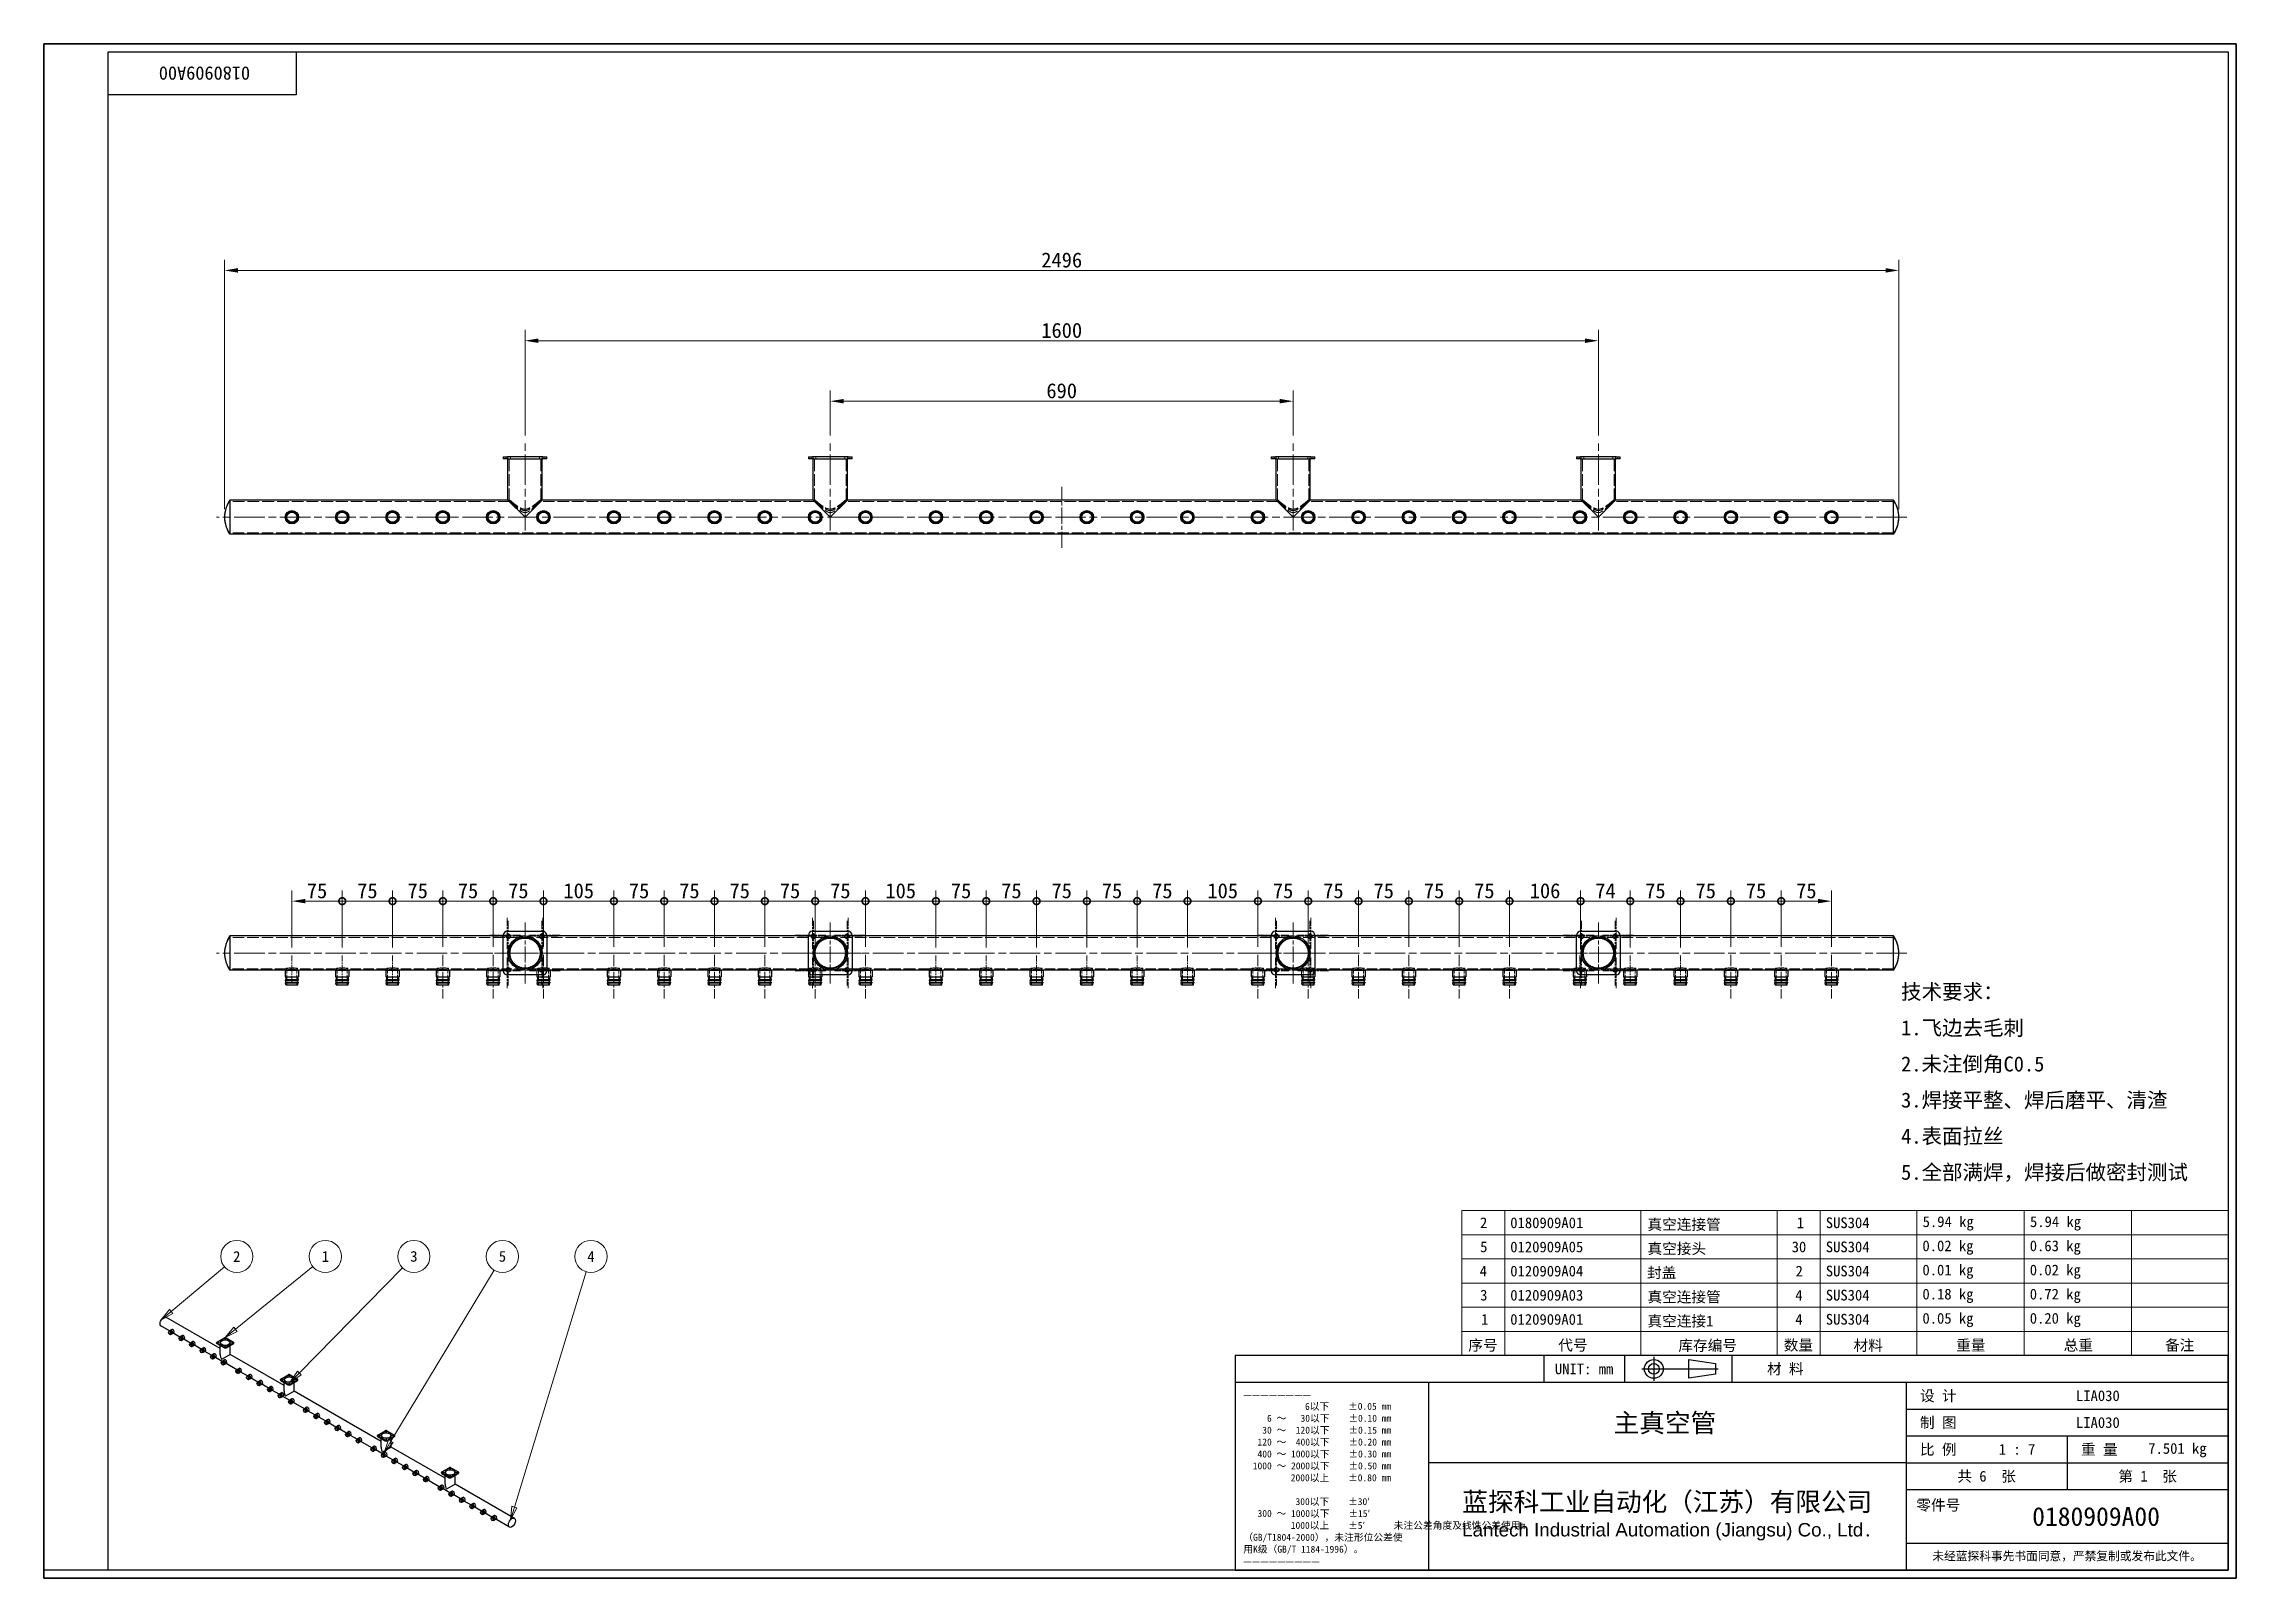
# Model space of a CAD drawing. Header units: millimetres. Extents: x 48 to 3316, y 44 to 2332.
import ezdxf
from ezdxf.enums import TextEntityAlignment as Align

# ---------------------------------------------------------------- set-up
doc = ezdxf.new("R2010")
doc.units = ezdxf.units.MM
doc.header["$LTSCALE"] = 8
doc.linetypes.add('CHAIN', pattern=[0.3543, 0.2362, -0.0295, 0.0591, -0.0295])
doc.linetypes.add('DASHED', pattern=[0.2067, 0.1654, -0.0413])
for name, color, linetype, lineweight in [('1', 7, 'Continuous', 18), ('可见 (ISO)', 7, 'Continuous', 25), ('可见窄的 (ISO)', 7, 'Continuous', 18), ('图框 (ISO)', 7, 'Continuous', 35), ('标题 (ISO)', 7, 'Continuous', 25)]:
    doc.layers.add(name, color=color, linetype=linetype, lineweight=lineweight)
for name, color, linetype, lineweight, true_color in [('中心标记 (ISO)', 1, 'CHAIN', 18, 0xc2ff0000), ('中心线 (ISO)', 1, 'CHAIN', 18, 0xc2ff0000), ('尺寸 (ISO)', 7, 'Continuous', 18, 0xc2008000), ('符号 (ISO)', 7, 'Continuous', 18, 0xc2008000), ('隐藏 (ISO)', 5, 'DASHED', 18, 0xc20000ff)]:
    doc.layers.add(name, color=color, linetype=linetype, lineweight=lineweight, true_color=true_color)
doc.styles.add('文本样式164', font='SimSun.ttf')
doc.styles.add('文本样式165', font='SimSun.ttf')
doc.styles.add('文本样式74', font='SimSun.ttf')
doc.styles.add('最新国标', font='simfang.ttf')
doc.styles.add('注释文本 (ISO)', font='simfang.ttf')
doc.dimstyles.new('默认 (GB)', dxfattribs={"dimscale": 8, "dimtxt": 2.8, "dimasz": 2.5, "dimexe": 2, "dimexo": 1.5, "dimgap": 0.5, "dimtad": 1, "dimtoh": 1, "dimdsep": 46, "dimtxsty": '最新国标', "dimcen": 0.09, "dimdle": 10, "dimaunit": 1, "dimadec": 3, "dimazin": 2, "dimtfac": 0.535714, "dimtdec": 3, "dimtmove": 0, "dimatfit": 3, "dimfxl": 1, "dimtolj": 1, "dimlwd": -1, "dimlwe": -1, "dimarcsym": 0})

msp = doc.modelspace()

# ---------------------------------------------------------------- texts
at = {"layer": '符号 (ISO)', "insert": (2816.513, 782.266), "char_height": 22.4, "width": 469.48303, "attachment_point": 4, "line_spacing_factor": 1.441304, "style": '注释文本 (ISO)'}
msp.add_mtext('\\fFangSong|b0|i0;{\\H22.4000;技术要求：\\P}\\fFangSong|b0|i0;{\\H22.4000;1.飞边去毛刺\\P}\\fFangSong|b0|i0;{\\H22.4000;2.未注倒角C0.5\\P}\\fFangSong|b0|i0;{\\H22.4000;3.焊接平整、焊后磨平、清渣\\P}\\fFangSong|b0|i0;{\\H22.4000;4.表面拉丝\\P}\\fFangSong|b0|i0;{\\H22.4000;5.全部满焊，焊接后做密封测试}', dxfattribs=at)

# ---------------------------------------------------------------- blocks, each defined once
blk = doc.blocks.new('图框 最新国标')
at = {"layer": '图框 (ISO)'}
for p, q in [((6, 7), (6, 291.5)), ((6, 291.5), (414.5, 291.5)), ((414.5, 291.5), (414.5, 5.5)), ((6, 7), (6, 5.5)), ((6, 7), (6, 5.5)), ((414.5, 5.5), (6, 5.5))]:
    blk.add_line(p, q, dxfattribs=at)
at = {"layer": '图框 (ISO)', "color": 7, "linetype": 'Continuous', "lineweight": 25}
for p, q in [((18, 290), (413, 290)), ((18, 7), (18, 290)), ((18, 290), (413, 290)), ((53, 290), (53, 282)), ((413, 290), (413, 7)), ((413, 290), (413, 7)), ((53, 282), (18, 282)), ((413, 7), (6, 7)), ((413, 7), (18, 7))]:
    blk.add_line(p, q, dxfattribs=at)
at = {"layer": '图框 (ISO)', "style": '文本样式74'}
blk.add_attdef('零件代号_001', (44.43, 287.25), '', height=2.5, rotation=180, dxfattribs=at)
blk = doc.blocks.new('标题栏 最新国标')
at = {"layer": '标题 (ISO)'}
for p, q in [((381.98, -183.84), (196.98, -183.84)), ((196.98, -183.84), (196.98, -223.84)), ((254.48, -183.84), (254.48, -188.84)), ((269.48, -183.84), (269.48, -188.84)), ((281.48, -188.09), (281.48, -184.59)), ((281.48, -184.59), (286.48, -185.34)), ((286.48, -187.34), (281.48, -188.09)), ((286.48, -185.34), (286.48, -187.34)), ((289.48, -183.84), (289.48, -188.84)), ((381.98, -223.84), (381.98, -183.84)), ((383.48, -183.84), (383.48, -225.34)), ((196.98, -188.84), (381.98, -188.84)), ((232.98, -188.84), (232.98, -223.84)), ((321.98, -188.84), (321.98, -223.84)), ((321.98, -193.84), (381.98, -193.84)), ((321.98, -198.84), (381.98, -198.84)), ((351.98, -198.84), (351.98, -208.84)), ((321.98, -203.84), (232.98, -203.84)), ((321.98, -203.84), (381.98, -203.84)), ((321.98, -208.84), (381.98, -208.84)), ((321.98, -218.84), (381.98, -218.84)), ((196.98, -223.84), (381.98, -223.84)), ((383.48, -225.34), (196.98, -225.34))]:
    blk.add_line(p, q, dxfattribs=at)
at = {"layer": '标题 (ISO)', "linetype": 'CHAIN', "ltscale": 15.834605}
blk.add_line((272.73, -186.34), (286.98, -186.34), dxfattribs=at)
at = {"layer": '标题 (ISO)', "linetype": 'CHAIN', "ltscale": 5.000333}
blk.add_line((274.98, -184.09), (274.98, -188.59), dxfattribs=at)
at = {"layer": '标题 (ISO)'}
for radius in [1.75, 1]:
    blk.add_circle((274.98, -186.34), radius, dxfattribs=at)
at = {"layer": '1', "style": '文本样式164'}
for s, p in [('UNIT: mm', (261.98, -186.34)), ('材 料', (299.48, -186.34)), ('设 计', (327.98, -191.34)), ('制 图', (327.98, -196.34)), ('比 例', (327.98, -201.34)), ('重 量', (357.98, -201.34)), ('共 6  张', (336.98, -206.34)), ('第 1  张', (366.98, -206.34))]:
    blk.add_text(s, height=2, dxfattribs=at).set_placement(p, align=Align.MIDDLE_CENTER)
at = {"layer": '标题 (ISO)', "style": '注释文本 (ISO)'}
for s, insert, char_height, attachment_point, line_spacing_factor in [('————————\\P}\\fSimSun|b0|i0;{\\H1.3000;             6以下    ±0.05 mm\\P}\\fSimSun|b0|i0;{\\H1.3000;     6 ～   30以下    ±0.10 mm\\P}\\fSimSun|b0|i0;{\\H1.3000;    30 ～  120以下    ±0.15 mm\\P}\\fSimSun|b0|i0;{\\H1.3000;   120 ～  400以下    ±0.20 mm\\P}\\fSimSun|b0|i0;{\\H1.3000;   400 ～ 1000以下    ±0.30 mm\\P}\\fSimSun|b0|i0;{\\H1.3000;  1000 ～ 2000以下    ±0.50 mm\\P}\\fSimSun|b0|i0;{\\H1.3000;          2000以上    ±0.80 mm\\P}\\fSimSun|b0|i0;{\\H1.3000;\\P}\\fSimSun|b0|i0;{\\H1.3000;           300以下    ±30′\\P}\\fSimSun|b0|i0;{\\H1.3000;   300 ～ 1000以下    ±15′\\P}\\fSimSun|b0|i0;{\\H1.3000;          1000以上    ±5′}\\fSimSun|b0|i0;{\\H1.3000;      未注公差角度及线性公差使用m\\P}\\fSimSun|b0|i0;{\\H1.3000;（GB/T1804-2000），未注形位公差使\\P}\\fSimSun|b0|i0;{\\H1.3000;用K级（GB/T 1184-1996）。\\P}\\fSimSun|b0|i0;{\\H1.3000;—————————', (198.48, -206.63), 1.3, 4, 1.023913), ('{\\fMicrosoft YaHei|b0|i0|c134|p34;\\H1.75x;蓝探科工业自动化（江苏）有限公司\\P\\fArial|b0|i0|c0|p34;\\H0.71429x;Lantech Industrial Automation (Jiangsu) Co., Ltd\\fFangSong|b0|i0|c134|p49;.\\H1.15195x; }', (277.48, -213.84), 2, 5, 0.978695)]:
    blk.add_mtext(s, dxfattribs=dict(at, insert=insert, char_height=char_height, attachment_point=attachment_point, line_spacing_factor=line_spacing_factor))
at = {"layer": '标题 (ISO)', "attachment_point": 5, "style": '注释文本 (ISO)'}
for s, insert, char_height in [('\\fFangSong|b0|i0;零件号', (327.98, -211.84), 2), ('\\fSimSun|b0|i0;{\\H1.6000;未经蓝探科事先书面同意，严禁复制或发布此文件。}', (351.98, -221.34), 1.6)]:
    blk.add_mtext(s, dxfattribs=dict(at, insert=insert, char_height=char_height))
at = {"layer": '标题 (ISO)', "style": '注释文本 (ISO)'}
blk.add_attdef('材料', text='', height=2, dxfattribs=at).set_placement((324.48, -186.34), align=Align.MIDDLE_CENTER)
at = {"layer": '标题 (ISO)'}
for tag, p, height, style in [('设计人_001', (353.63, -192.33), 2, '注释文本 (ISO)'), ('库存编号_001', (267.49, -198.15), 3.5, '文本样式165'), ('设计人_001', (353.63, -197.33), 2, '注释文本 (ISO)'), ('视图比例_001', (339.26, -202.33), 2, '注释文本 (ISO)'), ('质量\\P3;_001', (367.1, -202.16), 2, '注释文本 (ISO)'), ('零件代号_001', (345.48, -215.59), 3.5, '文本样式165')]:
    blk.add_attdef(tag, p, '', height=height, dxfattribs=dict(at, style=style))
blk = doc.blocks.new('*D5')
at = {"layer": 'Defpoints', "color": 0}
for p in [(1910.3, 1799.1), (1220.3, 1736.1), (1910.3, 1736.1)]:
    blk.add_point(p, dxfattribs=at)
at = {"layer": '尺寸 (ISO)', "color": 116, "true_color": 0x000000}
for p, q in [((1220.3, 1748.1), (1220.3, 1815.1)), ((1240.3, 1799.1), (1890.3, 1799.1)), ((1910.3, 1748.1), (1910.3, 1815.1))]:
    blk.add_line(p, q, dxfattribs=at)
for points in [[(1240.3, 1802.5), (1240.3, 1795.8), (1220.3, 1799.1)], [(1890.3, 1802.5), (1890.3, 1795.8), (1910.3, 1799.1)]]:
    blk.add_solid(points, dxfattribs=at)
at = {"layer": '尺寸 (ISO)', "insert": (1565.3, 1814.5), "char_height": 22.4, "attachment_point": 5, "style": '最新国标'}
blk.add_mtext('\\A1;690', dxfattribs=at)
blk = doc.blocks.new('*D6')
at = {"layer": 'Defpoints', "color": 0}
for p in [(2365.3, 1889.3), (765.3, 1736.1), (2365.3, 1736.1)]:
    blk.add_point(p, dxfattribs=at)
at = {"layer": '尺寸 (ISO)', "color": 116, "true_color": 0x000000}
for p, q in [((765.3, 1748.1), (765.3, 1905.3)), ((2365.3, 1748.1), (2365.3, 1905.3)), ((785.3, 1889.3), (2345.3, 1889.3))]:
    blk.add_line(p, q, dxfattribs=at)
for points in [[(785.3, 1892.6), (785.3, 1885.9), (765.3, 1889.3)], [(2345.3, 1892.6), (2345.3, 1885.9), (2365.3, 1889.3)]]:
    blk.add_solid(points, dxfattribs=at)
at = {"layer": '尺寸 (ISO)', "insert": (1565.3, 1904.6), "char_height": 22.4, "attachment_point": 5, "style": '最新国标'}
blk.add_mtext('\\A1;1600', dxfattribs=at)
blk = doc.blocks.new('*D7')
at = {"layer": 'Defpoints', "color": 0}
for p in [(317.3, 1994.1), (317.3, 1626.1), (2813.3, 1626.1)]:
    blk.add_point(p, dxfattribs=at)
at = {"layer": '尺寸 (ISO)', "color": 116, "true_color": 0x000000}
for p, q in [((317.3, 1638.1), (317.3, 2010.1)), ((2793.3, 1994.1), (337.3, 1994.1)), ((2813.3, 1638.1), (2813.3, 2010.1))]:
    blk.add_line(p, q, dxfattribs=at)
for points in [[(337.3, 1997.5), (337.3, 1990.8), (317.3, 1994.1)], [(2793.3, 1997.5), (2793.3, 1990.8), (2813.3, 1994.1)]]:
    blk.add_solid(points, dxfattribs=at)
at = {"layer": '尺寸 (ISO)', "insert": (1565.3, 2009.5), "char_height": 22.4, "attachment_point": 5, "style": '最新国标'}
blk.add_mtext('\\A1;2496', dxfattribs=at)
blk = doc.blocks.new('_DotSmall')
at = {"color": 0, "linetype": 'ByBlock', "const_width": 0.5}
blk.add_lwpolyline([(-0.0625, 0, 1), (0.0625, 0, 1)], format="xyb", close=True, dxfattribs=at)
blk = doc.blocks.new('*D8')
at = {"layer": 'Defpoints', "color": 0}
for p in [(492.8, 1053.6), (417.8, 972.6), (492.8, 972.6)]:
    blk.add_point(p, dxfattribs=at)
at = {"layer": '尺寸 (ISO)', "color": 116, "true_color": 0x000000}
for p, q in [((417.8, 984.6), (417.8, 1069.6)), ((437.8, 1053.6), (492.8, 1053.6)), ((492.8, 984.6), (492.8, 1069.6))]:
    blk.add_line(p, q, dxfattribs=at)
blk.add_solid([(437.8, 1056.9), (437.8, 1050.3), (417.8, 1053.6)], dxfattribs=at)
at = {"layer": '尺寸 (ISO)', "color": 116, "true_color": 0x000000, "xscale": 20, "yscale": 20, "zscale": 20}
blk.add_blockref('_DotSmall', (492.8, 1053.6), dxfattribs=at)
at = {"layer": '尺寸 (ISO)', "insert": (455.2, 1068.9), "char_height": 22.4, "attachment_point": 5, "style": '最新国标'}
blk.add_mtext('\\A1;75', dxfattribs=at)
blk = doc.blocks.new('*D10')
at = {"layer": 'Defpoints', "color": 0}
for p in [(567.8, 1053.6), (492.8, 972.6), (567.8, 972.6)]:
    blk.add_point(p, dxfattribs=at)
at = {"layer": '尺寸 (ISO)', "color": 116, "true_color": 0x000000}
for p, q in [((492.8, 984.6), (492.8, 1069.6)), ((492.8, 1053.6), (567.8, 1053.6)), ((567.8, 984.6), (567.8, 1069.6))]:
    blk.add_line(p, q, dxfattribs=at)
at = {"layer": '尺寸 (ISO)', "color": 116, "true_color": 0x000000, "xscale": 20, "yscale": 20, "zscale": 20, "rotation": 180}
blk.add_blockref('_DotSmall', (492.8, 1053.6), dxfattribs=at)
at = {"layer": '尺寸 (ISO)', "color": 116, "true_color": 0x000000, "xscale": 20, "yscale": 20, "zscale": 20}
blk.add_blockref('_DotSmall', (567.8, 1053.6), dxfattribs=at)
at = {"layer": '尺寸 (ISO)', "insert": (530.3, 1068.9), "char_height": 22.4, "attachment_point": 5, "style": '最新国标'}
blk.add_mtext('\\A1;75', dxfattribs=at)
blk = doc.blocks.new('*D11')
at = {"layer": 'Defpoints', "color": 0}
for p in [(642.8, 1053.6), (567.8, 972.6), (642.8, 973.6)]:
    blk.add_point(p, dxfattribs=at)
at = {"layer": '尺寸 (ISO)', "color": 116, "true_color": 0x000000}
for p, q in [((567.8, 984.6), (567.8, 1069.6)), ((567.8, 1053.6), (642.8, 1053.6)), ((642.8, 985.6), (642.8, 1069.6))]:
    blk.add_line(p, q, dxfattribs=at)
at = {"layer": '尺寸 (ISO)', "color": 116, "true_color": 0x000000, "xscale": 20, "yscale": 20, "zscale": 20, "rotation": 180}
blk.add_blockref('_DotSmall', (567.8, 1053.6), dxfattribs=at)
at = {"layer": '尺寸 (ISO)', "color": 116, "true_color": 0x000000, "xscale": 20, "yscale": 20, "zscale": 20}
blk.add_blockref('_DotSmall', (642.8, 1053.6), dxfattribs=at)
at = {"layer": '尺寸 (ISO)', "insert": (605.3, 1068.9), "char_height": 22.4, "attachment_point": 5, "style": '最新国标'}
blk.add_mtext('\\A1;75', dxfattribs=at)
blk = doc.blocks.new('*D12')
at = {"layer": 'Defpoints', "color": 0}
for p in [(717.8, 1053.6), (642.8, 973.6), (717.8, 973.6)]:
    blk.add_point(p, dxfattribs=at)
at = {"layer": '尺寸 (ISO)', "color": 116, "true_color": 0x000000}
for p, q in [((642.8, 985.6), (642.8, 1069.6)), ((642.8, 1053.6), (717.8, 1053.6)), ((717.8, 985.6), (717.8, 1069.6))]:
    blk.add_line(p, q, dxfattribs=at)
at = {"layer": '尺寸 (ISO)', "color": 116, "true_color": 0x000000, "xscale": 20, "yscale": 20, "zscale": 20, "rotation": 180}
blk.add_blockref('_DotSmall', (642.8, 1053.6), dxfattribs=at)
at = {"layer": '尺寸 (ISO)', "color": 116, "true_color": 0x000000, "xscale": 20, "yscale": 20, "zscale": 20}
blk.add_blockref('_DotSmall', (717.8, 1053.6), dxfattribs=at)
at = {"layer": '尺寸 (ISO)', "insert": (680.3, 1068.9), "char_height": 22.4, "attachment_point": 5, "style": '最新国标'}
blk.add_mtext('\\A1;75', dxfattribs=at)
blk = doc.blocks.new('*D13')
at = {"layer": 'Defpoints', "color": 0}
for p in [(792.8, 1053.6), (717.8, 973.6), (792.8, 973.6)]:
    blk.add_point(p, dxfattribs=at)
at = {"layer": '尺寸 (ISO)', "color": 116, "true_color": 0x000000}
for p, q in [((717.8, 985.6), (717.8, 1069.6)), ((717.8, 1053.6), (792.8, 1053.6)), ((792.8, 985.6), (792.8, 1069.6))]:
    blk.add_line(p, q, dxfattribs=at)
at = {"layer": '尺寸 (ISO)', "color": 116, "true_color": 0x000000, "xscale": 20, "yscale": 20, "zscale": 20, "rotation": 180}
blk.add_blockref('_DotSmall', (717.8, 1053.6), dxfattribs=at)
at = {"layer": '尺寸 (ISO)', "color": 116, "true_color": 0x000000, "xscale": 20, "yscale": 20, "zscale": 20}
blk.add_blockref('_DotSmall', (792.8, 1053.6), dxfattribs=at)
at = {"layer": '尺寸 (ISO)', "insert": (755.3, 1068.9), "char_height": 22.4, "attachment_point": 5, "style": '最新国标'}
blk.add_mtext('\\A1;75', dxfattribs=at)
blk = doc.blocks.new('*D14')
at = {"layer": 'Defpoints', "color": 0}
for p in [(897.8, 1053.6), (792.8, 973.6), (897.8, 973.6)]:
    blk.add_point(p, dxfattribs=at)
at = {"layer": '尺寸 (ISO)', "color": 116, "true_color": 0x000000}
for p, q in [((792.8, 985.6), (792.8, 1069.6)), ((792.8, 1053.6), (897.8, 1053.6)), ((897.8, 985.6), (897.8, 1069.6))]:
    blk.add_line(p, q, dxfattribs=at)
at = {"layer": '尺寸 (ISO)', "color": 116, "true_color": 0x000000, "xscale": 20, "yscale": 20, "zscale": 20, "rotation": 180}
blk.add_blockref('_DotSmall', (792.8, 1053.6), dxfattribs=at)
at = {"layer": '尺寸 (ISO)', "color": 116, "true_color": 0x000000, "xscale": 20, "yscale": 20, "zscale": 20}
blk.add_blockref('_DotSmall', (897.8, 1053.6), dxfattribs=at)
at = {"layer": '尺寸 (ISO)', "insert": (845.3, 1068.9), "char_height": 22.4, "attachment_point": 5, "style": '最新国标'}
blk.add_mtext('\\A1;105', dxfattribs=at)
blk = doc.blocks.new('*D15')
at = {"layer": 'Defpoints', "color": 0}
for p in [(972.8, 1053.6), (897.8, 973.6), (972.8, 973.6)]:
    blk.add_point(p, dxfattribs=at)
at = {"layer": '尺寸 (ISO)', "color": 116, "true_color": 0x000000}
for p, q in [((897.8, 985.6), (897.8, 1069.6)), ((897.8, 1053.6), (972.8, 1053.6)), ((972.8, 985.6), (972.8, 1069.6))]:
    blk.add_line(p, q, dxfattribs=at)
at = {"layer": '尺寸 (ISO)', "color": 116, "true_color": 0x000000, "xscale": 20, "yscale": 20, "zscale": 20, "rotation": 180}
blk.add_blockref('_DotSmall', (897.8, 1053.6), dxfattribs=at)
at = {"layer": '尺寸 (ISO)', "color": 116, "true_color": 0x000000, "xscale": 20, "yscale": 20, "zscale": 20}
blk.add_blockref('_DotSmall', (972.8, 1053.6), dxfattribs=at)
at = {"layer": '尺寸 (ISO)', "insert": (935.3, 1068.9), "char_height": 22.4, "attachment_point": 5, "style": '最新国标'}
blk.add_mtext('\\A1;75', dxfattribs=at)
blk = doc.blocks.new('*D16')
at = {"layer": 'Defpoints', "color": 0}
for p in [(1047.8, 1053.6), (972.8, 973.6), (1047.8, 973.6)]:
    blk.add_point(p, dxfattribs=at)
at = {"layer": '尺寸 (ISO)', "color": 116, "true_color": 0x000000}
for p, q in [((972.8, 985.6), (972.8, 1069.6)), ((972.8, 1053.6), (1047.8, 1053.6)), ((1047.8, 985.6), (1047.8, 1069.6))]:
    blk.add_line(p, q, dxfattribs=at)
at = {"layer": '尺寸 (ISO)', "color": 116, "true_color": 0x000000, "xscale": 20, "yscale": 20, "zscale": 20, "rotation": 180}
blk.add_blockref('_DotSmall', (972.8, 1053.6), dxfattribs=at)
at = {"layer": '尺寸 (ISO)', "color": 116, "true_color": 0x000000, "xscale": 20, "yscale": 20, "zscale": 20}
blk.add_blockref('_DotSmall', (1047.8, 1053.6), dxfattribs=at)
at = {"layer": '尺寸 (ISO)', "insert": (1010.3, 1068.9), "char_height": 22.4, "attachment_point": 5, "style": '最新国标'}
blk.add_mtext('\\A1;75', dxfattribs=at)
blk = doc.blocks.new('*D17')
at = {"layer": 'Defpoints', "color": 0}
for p in [(1122.8, 1053.6), (1047.8, 973.6), (1122.8, 973.6)]:
    blk.add_point(p, dxfattribs=at)
at = {"layer": '尺寸 (ISO)', "color": 116, "true_color": 0x000000}
for p, q in [((1047.8, 985.6), (1047.8, 1069.6)), ((1047.8, 1053.6), (1122.8, 1053.6)), ((1122.8, 985.6), (1122.8, 1069.6))]:
    blk.add_line(p, q, dxfattribs=at)
at = {"layer": '尺寸 (ISO)', "color": 116, "true_color": 0x000000, "xscale": 20, "yscale": 20, "zscale": 20, "rotation": 180}
blk.add_blockref('_DotSmall', (1047.8, 1053.6), dxfattribs=at)
at = {"layer": '尺寸 (ISO)', "color": 116, "true_color": 0x000000, "xscale": 20, "yscale": 20, "zscale": 20}
blk.add_blockref('_DotSmall', (1122.8, 1053.6), dxfattribs=at)
at = {"layer": '尺寸 (ISO)', "insert": (1085.3, 1068.9), "char_height": 22.4, "attachment_point": 5, "style": '最新国标'}
blk.add_mtext('\\A1;75', dxfattribs=at)
blk = doc.blocks.new('*D18')
at = {"layer": 'Defpoints', "color": 0}
for p in [(1197.8, 1053.6), (1122.8, 973.6), (1197.8, 973.6)]:
    blk.add_point(p, dxfattribs=at)
at = {"layer": '尺寸 (ISO)', "color": 116, "true_color": 0x000000}
for p, q in [((1122.8, 985.6), (1122.8, 1069.6)), ((1122.8, 1053.6), (1197.8, 1053.6)), ((1197.8, 985.6), (1197.8, 1069.6))]:
    blk.add_line(p, q, dxfattribs=at)
at = {"layer": '尺寸 (ISO)', "color": 116, "true_color": 0x000000, "xscale": 20, "yscale": 20, "zscale": 20, "rotation": 180}
blk.add_blockref('_DotSmall', (1122.8, 1053.6), dxfattribs=at)
at = {"layer": '尺寸 (ISO)', "color": 116, "true_color": 0x000000, "xscale": 20, "yscale": 20, "zscale": 20}
blk.add_blockref('_DotSmall', (1197.8, 1053.6), dxfattribs=at)
at = {"layer": '尺寸 (ISO)', "insert": (1160.3, 1068.9), "char_height": 22.4, "attachment_point": 5, "style": '最新国标'}
blk.add_mtext('\\A1;75', dxfattribs=at)
blk = doc.blocks.new('*D19')
at = {"layer": 'Defpoints', "color": 0}
for p in [(1272.8, 1053.6), (1197.8, 973.6), (1272.8, 973.6)]:
    blk.add_point(p, dxfattribs=at)
at = {"layer": '尺寸 (ISO)', "color": 116, "true_color": 0x000000}
for p, q in [((1197.8, 985.6), (1197.8, 1069.6)), ((1197.8, 1053.6), (1272.8, 1053.6)), ((1272.8, 985.6), (1272.8, 1069.6))]:
    blk.add_line(p, q, dxfattribs=at)
at = {"layer": '尺寸 (ISO)', "color": 116, "true_color": 0x000000, "xscale": 20, "yscale": 20, "zscale": 20, "rotation": 180}
blk.add_blockref('_DotSmall', (1197.8, 1053.6), dxfattribs=at)
at = {"layer": '尺寸 (ISO)', "color": 116, "true_color": 0x000000, "xscale": 20, "yscale": 20, "zscale": 20}
blk.add_blockref('_DotSmall', (1272.8, 1053.6), dxfattribs=at)
at = {"layer": '尺寸 (ISO)', "insert": (1235.3, 1068.9), "char_height": 22.4, "attachment_point": 5, "style": '最新国标'}
blk.add_mtext('\\A1;75', dxfattribs=at)
blk = doc.blocks.new('*D20')
at = {"layer": 'Defpoints', "color": 0}
for p in [(1377.8, 1053.6), (1272.8, 973.6), (1377.8, 972.6)]:
    blk.add_point(p, dxfattribs=at)
at = {"layer": '尺寸 (ISO)', "color": 116, "true_color": 0x000000}
for p, q in [((1272.8, 985.6), (1272.8, 1069.6)), ((1272.8, 1053.6), (1377.8, 1053.6)), ((1377.8, 984.6), (1377.8, 1069.6))]:
    blk.add_line(p, q, dxfattribs=at)
at = {"layer": '尺寸 (ISO)', "color": 116, "true_color": 0x000000, "xscale": 20, "yscale": 20, "zscale": 20, "rotation": 180}
blk.add_blockref('_DotSmall', (1272.8, 1053.6), dxfattribs=at)
at = {"layer": '尺寸 (ISO)', "color": 116, "true_color": 0x000000, "xscale": 20, "yscale": 20, "zscale": 20}
blk.add_blockref('_DotSmall', (1377.8, 1053.6), dxfattribs=at)
at = {"layer": '尺寸 (ISO)', "insert": (1325.3, 1068.9), "char_height": 22.4, "attachment_point": 5, "style": '最新国标'}
blk.add_mtext('\\A1;105', dxfattribs=at)
blk = doc.blocks.new('*D21')
at = {"layer": 'Defpoints', "color": 0}
for p in [(1452.8, 1053.6), (1377.8, 972.6), (1452.8, 972.6)]:
    blk.add_point(p, dxfattribs=at)
at = {"layer": '尺寸 (ISO)', "color": 116, "true_color": 0x000000}
for p, q in [((1377.8, 984.6), (1377.8, 1069.6)), ((1377.8, 1053.6), (1452.8, 1053.6)), ((1452.8, 984.6), (1452.8, 1069.6))]:
    blk.add_line(p, q, dxfattribs=at)
at = {"layer": '尺寸 (ISO)', "color": 116, "true_color": 0x000000, "xscale": 20, "yscale": 20, "zscale": 20, "rotation": 180}
blk.add_blockref('_DotSmall', (1377.8, 1053.6), dxfattribs=at)
at = {"layer": '尺寸 (ISO)', "color": 116, "true_color": 0x000000, "xscale": 20, "yscale": 20, "zscale": 20}
blk.add_blockref('_DotSmall', (1452.8, 1053.6), dxfattribs=at)
at = {"layer": '尺寸 (ISO)', "insert": (1415.3, 1068.9), "char_height": 22.4, "attachment_point": 5, "style": '最新国标'}
blk.add_mtext('\\A1;75', dxfattribs=at)
blk = doc.blocks.new('*D22')
at = {"layer": 'Defpoints', "color": 0}
for p in [(1527.8, 1053.6), (1452.8, 972.6), (1527.8, 972.6)]:
    blk.add_point(p, dxfattribs=at)
at = {"layer": '尺寸 (ISO)', "color": 116, "true_color": 0x000000}
for p, q in [((1452.8, 984.6), (1452.8, 1069.6)), ((1452.8, 1053.6), (1527.8, 1053.6)), ((1527.8, 984.6), (1527.8, 1069.6))]:
    blk.add_line(p, q, dxfattribs=at)
at = {"layer": '尺寸 (ISO)', "color": 116, "true_color": 0x000000, "xscale": 20, "yscale": 20, "zscale": 20, "rotation": 180}
blk.add_blockref('_DotSmall', (1452.8, 1053.6), dxfattribs=at)
at = {"layer": '尺寸 (ISO)', "color": 116, "true_color": 0x000000, "xscale": 20, "yscale": 20, "zscale": 20}
blk.add_blockref('_DotSmall', (1527.8, 1053.6), dxfattribs=at)
at = {"layer": '尺寸 (ISO)', "insert": (1490.3, 1068.9), "char_height": 22.4, "attachment_point": 5, "style": '最新国标'}
blk.add_mtext('\\A1;75', dxfattribs=at)
blk = doc.blocks.new('*D23')
at = {"layer": 'Defpoints', "color": 0}
for p in [(1602.8, 1053.6), (1527.8, 972.6), (1602.8, 972.6)]:
    blk.add_point(p, dxfattribs=at)
at = {"layer": '尺寸 (ISO)', "color": 116, "true_color": 0x000000}
for p, q in [((1527.8, 984.6), (1527.8, 1069.6)), ((1527.8, 1053.6), (1602.8, 1053.6)), ((1602.8, 984.6), (1602.8, 1069.6))]:
    blk.add_line(p, q, dxfattribs=at)
at = {"layer": '尺寸 (ISO)', "color": 116, "true_color": 0x000000, "xscale": 20, "yscale": 20, "zscale": 20, "rotation": 180}
blk.add_blockref('_DotSmall', (1527.8, 1053.6), dxfattribs=at)
at = {"layer": '尺寸 (ISO)', "color": 116, "true_color": 0x000000, "xscale": 20, "yscale": 20, "zscale": 20}
blk.add_blockref('_DotSmall', (1602.8, 1053.6), dxfattribs=at)
at = {"layer": '尺寸 (ISO)', "insert": (1565.3, 1068.9), "char_height": 22.4, "attachment_point": 5, "style": '最新国标'}
blk.add_mtext('\\A1;75', dxfattribs=at)
blk = doc.blocks.new('*D24')
at = {"layer": 'Defpoints', "color": 0}
for p in [(1677.8, 1053.6), (1602.8, 972.6), (1677.8, 972.6)]:
    blk.add_point(p, dxfattribs=at)
at = {"layer": '尺寸 (ISO)', "color": 116, "true_color": 0x000000}
for p, q in [((1602.8, 984.6), (1602.8, 1069.6)), ((1602.8, 1053.6), (1677.8, 1053.6)), ((1677.8, 984.6), (1677.8, 1069.6))]:
    blk.add_line(p, q, dxfattribs=at)
at = {"layer": '尺寸 (ISO)', "color": 116, "true_color": 0x000000, "xscale": 20, "yscale": 20, "zscale": 20, "rotation": 180}
blk.add_blockref('_DotSmall', (1602.8, 1053.6), dxfattribs=at)
at = {"layer": '尺寸 (ISO)', "color": 116, "true_color": 0x000000, "xscale": 20, "yscale": 20, "zscale": 20}
blk.add_blockref('_DotSmall', (1677.8, 1053.6), dxfattribs=at)
at = {"layer": '尺寸 (ISO)', "insert": (1640.3, 1068.9), "char_height": 22.4, "attachment_point": 5, "style": '最新国标'}
blk.add_mtext('\\A1;75', dxfattribs=at)
blk = doc.blocks.new('*D25')
at = {"layer": 'Defpoints', "color": 0}
for p in [(1752.8, 1053.6), (1677.8, 972.6), (1752.8, 972.6)]:
    blk.add_point(p, dxfattribs=at)
at = {"layer": '尺寸 (ISO)', "color": 116, "true_color": 0x000000}
for p, q in [((1677.8, 984.6), (1677.8, 1069.6)), ((1677.8, 1053.6), (1752.8, 1053.6)), ((1752.8, 984.6), (1752.8, 1069.6))]:
    blk.add_line(p, q, dxfattribs=at)
at = {"layer": '尺寸 (ISO)', "color": 116, "true_color": 0x000000, "xscale": 20, "yscale": 20, "zscale": 20, "rotation": 180}
blk.add_blockref('_DotSmall', (1677.8, 1053.6), dxfattribs=at)
at = {"layer": '尺寸 (ISO)', "color": 116, "true_color": 0x000000, "xscale": 20, "yscale": 20, "zscale": 20}
blk.add_blockref('_DotSmall', (1752.8, 1053.6), dxfattribs=at)
at = {"layer": '尺寸 (ISO)', "insert": (1715.3, 1068.9), "char_height": 22.4, "attachment_point": 5, "style": '最新国标'}
blk.add_mtext('\\A1;75', dxfattribs=at)
blk = doc.blocks.new('*D26')
at = {"layer": 'Defpoints', "color": 0}
for p in [(1857.8, 1053.6), (1752.8, 972.6), (1857.8, 973.6)]:
    blk.add_point(p, dxfattribs=at)
at = {"layer": '尺寸 (ISO)', "color": 116, "true_color": 0x000000}
for p, q in [((1752.8, 984.6), (1752.8, 1069.6)), ((1752.8, 1053.6), (1857.8, 1053.6)), ((1857.8, 985.6), (1857.8, 1069.6))]:
    blk.add_line(p, q, dxfattribs=at)
at = {"layer": '尺寸 (ISO)', "color": 116, "true_color": 0x000000, "xscale": 20, "yscale": 20, "zscale": 20, "rotation": 180}
blk.add_blockref('_DotSmall', (1752.8, 1053.6), dxfattribs=at)
at = {"layer": '尺寸 (ISO)', "color": 116, "true_color": 0x000000, "xscale": 20, "yscale": 20, "zscale": 20}
blk.add_blockref('_DotSmall', (1857.8, 1053.6), dxfattribs=at)
at = {"layer": '尺寸 (ISO)', "insert": (1805.3, 1068.9), "char_height": 22.4, "attachment_point": 5, "style": '最新国标'}
blk.add_mtext('\\A1;105', dxfattribs=at)
blk = doc.blocks.new('*D27')
at = {"layer": 'Defpoints', "color": 0}
for p in [(1932.8, 1053.6), (1857.8, 973.6), (1932.8, 973.6)]:
    blk.add_point(p, dxfattribs=at)
at = {"layer": '尺寸 (ISO)', "color": 116, "true_color": 0x000000}
for p, q in [((1857.8, 985.6), (1857.8, 1069.6)), ((1857.8, 1053.6), (1932.8, 1053.6)), ((1932.8, 985.6), (1932.8, 1069.6))]:
    blk.add_line(p, q, dxfattribs=at)
at = {"layer": '尺寸 (ISO)', "color": 116, "true_color": 0x000000, "xscale": 20, "yscale": 20, "zscale": 20, "rotation": 180}
blk.add_blockref('_DotSmall', (1857.8, 1053.6), dxfattribs=at)
at = {"layer": '尺寸 (ISO)', "color": 116, "true_color": 0x000000, "xscale": 20, "yscale": 20, "zscale": 20}
blk.add_blockref('_DotSmall', (1932.8, 1053.6), dxfattribs=at)
at = {"layer": '尺寸 (ISO)', "insert": (1895.3, 1068.9), "char_height": 22.4, "attachment_point": 5, "style": '最新国标'}
blk.add_mtext('\\A1;75', dxfattribs=at)
blk = doc.blocks.new('*D28')
at = {"layer": 'Defpoints', "color": 0}
for p in [(2007.8, 1053.6), (1932.8, 973.6), (2007.8, 973.6)]:
    blk.add_point(p, dxfattribs=at)
at = {"layer": '尺寸 (ISO)', "color": 116, "true_color": 0x000000}
for p, q in [((1932.8, 985.6), (1932.8, 1069.6)), ((1932.8, 1053.6), (2007.8, 1053.6)), ((2007.8, 985.6), (2007.8, 1069.6))]:
    blk.add_line(p, q, dxfattribs=at)
at = {"layer": '尺寸 (ISO)', "color": 116, "true_color": 0x000000, "xscale": 20, "yscale": 20, "zscale": 20, "rotation": 180}
blk.add_blockref('_DotSmall', (1932.8, 1053.6), dxfattribs=at)
at = {"layer": '尺寸 (ISO)', "color": 116, "true_color": 0x000000, "xscale": 20, "yscale": 20, "zscale": 20}
blk.add_blockref('_DotSmall', (2007.8, 1053.6), dxfattribs=at)
at = {"layer": '尺寸 (ISO)', "insert": (1970.3, 1068.9), "char_height": 22.4, "attachment_point": 5, "style": '最新国标'}
blk.add_mtext('\\A1;75', dxfattribs=at)
blk = doc.blocks.new('*D29')
at = {"layer": 'Defpoints', "color": 0}
for p in [(2082.8, 1053.6), (2007.8, 973.6), (2082.8, 973.6)]:
    blk.add_point(p, dxfattribs=at)
at = {"layer": '尺寸 (ISO)', "color": 116, "true_color": 0x000000}
for p, q in [((2007.8, 985.6), (2007.8, 1069.6)), ((2007.8, 1053.6), (2082.8, 1053.6)), ((2082.8, 985.6), (2082.8, 1069.6))]:
    blk.add_line(p, q, dxfattribs=at)
at = {"layer": '尺寸 (ISO)', "color": 116, "true_color": 0x000000, "xscale": 20, "yscale": 20, "zscale": 20, "rotation": 180}
blk.add_blockref('_DotSmall', (2007.8, 1053.6), dxfattribs=at)
at = {"layer": '尺寸 (ISO)', "color": 116, "true_color": 0x000000, "xscale": 20, "yscale": 20, "zscale": 20}
blk.add_blockref('_DotSmall', (2082.8, 1053.6), dxfattribs=at)
at = {"layer": '尺寸 (ISO)', "insert": (2045.3, 1068.9), "char_height": 22.4, "attachment_point": 5, "style": '最新国标'}
blk.add_mtext('\\A1;75', dxfattribs=at)
blk = doc.blocks.new('*D30')
at = {"layer": 'Defpoints', "color": 0}
for p in [(2157.8, 1053.6), (2082.8, 973.6), (2157.8, 973.6)]:
    blk.add_point(p, dxfattribs=at)
at = {"layer": '尺寸 (ISO)', "color": 116, "true_color": 0x000000}
for p, q in [((2082.8, 985.6), (2082.8, 1069.6)), ((2082.8, 1053.6), (2157.8, 1053.6)), ((2157.8, 985.6), (2157.8, 1069.6))]:
    blk.add_line(p, q, dxfattribs=at)
at = {"layer": '尺寸 (ISO)', "color": 116, "true_color": 0x000000, "xscale": 20, "yscale": 20, "zscale": 20, "rotation": 180}
blk.add_blockref('_DotSmall', (2082.8, 1053.6), dxfattribs=at)
at = {"layer": '尺寸 (ISO)', "color": 116, "true_color": 0x000000, "xscale": 20, "yscale": 20, "zscale": 20}
blk.add_blockref('_DotSmall', (2157.8, 1053.6), dxfattribs=at)
at = {"layer": '尺寸 (ISO)', "insert": (2120.3, 1068.9), "char_height": 22.4, "attachment_point": 5, "style": '最新国标'}
blk.add_mtext('\\A1;75', dxfattribs=at)
blk = doc.blocks.new('*D31')
at = {"layer": 'Defpoints', "color": 0}
for p in [(2232.8, 1053.6), (2157.8, 973.6), (2232.8, 973.6)]:
    blk.add_point(p, dxfattribs=at)
at = {"layer": '尺寸 (ISO)', "color": 116, "true_color": 0x000000}
for p, q in [((2157.8, 985.6), (2157.8, 1069.6)), ((2157.8, 1053.6), (2232.8, 1053.6)), ((2232.8, 985.6), (2232.8, 1069.6))]:
    blk.add_line(p, q, dxfattribs=at)
at = {"layer": '尺寸 (ISO)', "color": 116, "true_color": 0x000000, "xscale": 20, "yscale": 20, "zscale": 20, "rotation": 180}
blk.add_blockref('_DotSmall', (2157.8, 1053.6), dxfattribs=at)
at = {"layer": '尺寸 (ISO)', "color": 116, "true_color": 0x000000, "xscale": 20, "yscale": 20, "zscale": 20}
blk.add_blockref('_DotSmall', (2232.8, 1053.6), dxfattribs=at)
at = {"layer": '尺寸 (ISO)', "insert": (2195.3, 1068.9), "char_height": 22.4, "attachment_point": 5, "style": '最新国标'}
blk.add_mtext('\\A1;75', dxfattribs=at)
blk = doc.blocks.new('*D32')
at = {"layer": 'Defpoints', "color": 0}
for p in [(2338.8, 1053.6), (2232.8, 973.6), (2338.8, 969.6)]:
    blk.add_point(p, dxfattribs=at)
at = {"layer": '尺寸 (ISO)', "color": 116, "true_color": 0x000000}
for p, q in [((2232.8, 985.6), (2232.8, 1069.6)), ((2232.8, 1053.6), (2338.8, 1053.6)), ((2338.8, 981.6), (2338.8, 1069.6))]:
    blk.add_line(p, q, dxfattribs=at)
at = {"layer": '尺寸 (ISO)', "color": 116, "true_color": 0x000000, "xscale": 20, "yscale": 20, "zscale": 20, "rotation": 180}
blk.add_blockref('_DotSmall', (2232.8, 1053.6), dxfattribs=at)
at = {"layer": '尺寸 (ISO)', "color": 116, "true_color": 0x000000, "xscale": 20, "yscale": 20, "zscale": 20}
blk.add_blockref('_DotSmall', (2338.8, 1053.6), dxfattribs=at)
at = {"layer": '尺寸 (ISO)', "insert": (2285.8, 1068.9), "char_height": 22.4, "attachment_point": 5, "style": '最新国标'}
blk.add_mtext('\\A1;106', dxfattribs=at)
blk = doc.blocks.new('*D33')
at = {"layer": 'Defpoints', "color": 0}
for p in [(2412.8, 1053.6), (2338.8, 969.6), (2412.8, 972.6)]:
    blk.add_point(p, dxfattribs=at)
at = {"layer": '尺寸 (ISO)', "color": 116, "true_color": 0x000000}
for p, q in [((2338.8, 981.6), (2338.8, 1069.6)), ((2338.8, 1053.6), (2412.8, 1053.6)), ((2412.8, 984.6), (2412.8, 1069.6))]:
    blk.add_line(p, q, dxfattribs=at)
at = {"layer": '尺寸 (ISO)', "color": 116, "true_color": 0x000000, "xscale": 20, "yscale": 20, "zscale": 20, "rotation": 180}
blk.add_blockref('_DotSmall', (2338.8, 1053.6), dxfattribs=at)
at = {"layer": '尺寸 (ISO)', "color": 116, "true_color": 0x000000, "xscale": 20, "yscale": 20, "zscale": 20}
blk.add_blockref('_DotSmall', (2412.8, 1053.6), dxfattribs=at)
at = {"layer": '尺寸 (ISO)', "insert": (2375.8, 1068.9), "char_height": 22.4, "attachment_point": 5, "style": '最新国标'}
blk.add_mtext('\\A1;74', dxfattribs=at)
blk = doc.blocks.new('*D34')
at = {"layer": 'Defpoints', "color": 0}
for p in [(2487.8, 1053.6), (2412.8, 972.6), (2487.8, 972.6)]:
    blk.add_point(p, dxfattribs=at)
at = {"layer": '尺寸 (ISO)', "color": 116, "true_color": 0x000000}
for p, q in [((2412.8, 984.6), (2412.8, 1069.6)), ((2412.8, 1053.6), (2487.8, 1053.6)), ((2487.8, 984.6), (2487.8, 1069.6))]:
    blk.add_line(p, q, dxfattribs=at)
at = {"layer": '尺寸 (ISO)', "color": 116, "true_color": 0x000000, "xscale": 20, "yscale": 20, "zscale": 20, "rotation": 180}
blk.add_blockref('_DotSmall', (2412.8, 1053.6), dxfattribs=at)
at = {"layer": '尺寸 (ISO)', "color": 116, "true_color": 0x000000, "xscale": 20, "yscale": 20, "zscale": 20}
blk.add_blockref('_DotSmall', (2487.8, 1053.6), dxfattribs=at)
at = {"layer": '尺寸 (ISO)', "insert": (2450.3, 1068.9), "char_height": 22.4, "attachment_point": 5, "style": '最新国标'}
blk.add_mtext('\\A1;75', dxfattribs=at)
blk = doc.blocks.new('*D35')
at = {"layer": 'Defpoints', "color": 0}
for p in [(2562.8, 1053.6), (2487.8, 972.6), (2562.8, 973.6)]:
    blk.add_point(p, dxfattribs=at)
at = {"layer": '尺寸 (ISO)', "color": 116, "true_color": 0x000000}
for p, q in [((2487.8, 984.6), (2487.8, 1069.6)), ((2487.8, 1053.6), (2562.8, 1053.6)), ((2562.8, 985.6), (2562.8, 1069.6))]:
    blk.add_line(p, q, dxfattribs=at)
at = {"layer": '尺寸 (ISO)', "color": 116, "true_color": 0x000000, "xscale": 20, "yscale": 20, "zscale": 20, "rotation": 180}
blk.add_blockref('_DotSmall', (2487.8, 1053.6), dxfattribs=at)
at = {"layer": '尺寸 (ISO)', "color": 116, "true_color": 0x000000, "xscale": 20, "yscale": 20, "zscale": 20}
blk.add_blockref('_DotSmall', (2562.8, 1053.6), dxfattribs=at)
at = {"layer": '尺寸 (ISO)', "insert": (2525.3, 1068.9), "char_height": 22.4, "attachment_point": 5, "style": '最新国标'}
blk.add_mtext('\\A1;75', dxfattribs=at)
blk = doc.blocks.new('*D36')
at = {"layer": 'Defpoints', "color": 0}
for p in [(2637.8, 1053.6), (2562.8, 973.6), (2637.8, 973.6)]:
    blk.add_point(p, dxfattribs=at)
at = {"layer": '尺寸 (ISO)', "color": 116, "true_color": 0x000000}
for p, q in [((2562.8, 985.6), (2562.8, 1069.6)), ((2562.8, 1053.6), (2637.8, 1053.6)), ((2637.8, 985.6), (2637.8, 1069.6))]:
    blk.add_line(p, q, dxfattribs=at)
at = {"layer": '尺寸 (ISO)', "color": 116, "true_color": 0x000000, "xscale": 20, "yscale": 20, "zscale": 20, "rotation": 180}
blk.add_blockref('_DotSmall', (2562.8, 1053.6), dxfattribs=at)
at = {"layer": '尺寸 (ISO)', "color": 116, "true_color": 0x000000, "xscale": 20, "yscale": 20, "zscale": 20}
blk.add_blockref('_DotSmall', (2637.8, 1053.6), dxfattribs=at)
at = {"layer": '尺寸 (ISO)', "insert": (2600.3, 1068.9), "char_height": 22.4, "attachment_point": 5, "style": '最新国标'}
blk.add_mtext('\\A1;75', dxfattribs=at)
blk = doc.blocks.new('*D37')
at = {"layer": 'Defpoints', "color": 0}
for p in [(2712.8, 1053.6), (2637.8, 973.6), (2712.8, 973.6)]:
    blk.add_point(p, dxfattribs=at)
at = {"layer": '尺寸 (ISO)', "color": 116, "true_color": 0x000000}
for p, q in [((2637.8, 985.6), (2637.8, 1069.6)), ((2637.8, 1053.6), (2692.8, 1053.6)), ((2712.8, 985.6), (2712.8, 1069.6))]:
    blk.add_line(p, q, dxfattribs=at)
blk.add_solid([(2692.8, 1056.9), (2692.8, 1050.3), (2712.8, 1053.6)], dxfattribs=at)
at = {"layer": '尺寸 (ISO)', "color": 116, "true_color": 0x000000, "xscale": 20, "yscale": 20, "zscale": 20, "rotation": 180}
blk.add_blockref('_DotSmall', (2637.8, 1053.6), dxfattribs=at)
at = {"layer": '尺寸 (ISO)', "insert": (2675.3, 1068.9), "char_height": 22.4, "attachment_point": 5, "style": '最新国标'}
blk.add_mtext('\\A1;75', dxfattribs=at)
blk = doc.blocks.new('明细栏')
at = {"layer": '符号 (ISO)'}
for p, q in [((413, 74.01), (270.2, 74.01)), ((270.2, 74.01), (270.2, 51.5)), ((278.2, 74.01), (278.2, 51.5)), ((303.6, 74.01), (303.6, 51.5)), ((329, 74.01), (329, 51.5)), ((337, 74.01), (337, 51.5)), ((355, 74.01), (355, 51.5)), ((375, 74.01), (375, 51.5)), ((395, 74.01), (395, 51.5)), ((413, 74.01), (413, 51.5)), ((413, 69.51), (270.2, 69.51)), ((413, 65.01), (270.2, 65.01)), ((413, 60.51), (270.2, 60.51)), ((413, 56), (270.2, 56)), ((413, 51.5), (270.2, 51.5)), ((270.2, 47), (270.2, 51.5)), ((278.2, 47), (278.2, 51.5)), ((303.6, 47), (303.6, 51.5)), ((329, 47), (329, 51.5)), ((337, 47), (337, 51.5)), ((355, 47), (355, 51.5)), ((375, 47), (375, 51.5)), ((395, 47), (395, 51.5)), ((413, 47), (413, 51.5)), ((413, 47), (270.2, 47))]:
    blk.add_line(p, q, dxfattribs=at)
at = {"layer": '符号 (ISO)', "char_height": 2, "attachment_point": 7, "style": '注释文本 (ISO)'}
for s, insert in [('2', (273.61, 70.75)), ('0180909A01', (279.24, 70.71)), ('真空连接管', (304.82, 70.21)), ('1', (332.61, 70.74)), ('SUS304', (338.03, 70.72)), ('5.94 kg', (356.08, 70.29)), ('5.94 kg', (376.08, 70.29)), ('5', (273.63, 66.23)), ('0120909A05', (279.24, 66.21)), ('真空接头', (304.82, 65.71)), ('30', (331.68, 66.22)), ('SUS304', (338.03, 66.22)), ('0.02 kg', (356.04, 65.79)), ('0.63 kg', (376.04, 65.79)), ('4', (273.55, 61.74)), ('0120909A04', (279.24, 61.71)), ('封盖', (304.74, 61.24)), ('2', (332.41, 61.74)), ('SUS304', (338.03, 61.72)), ('0.01 kg', (356.04, 61.29)), ('0.02 kg', (376.04, 61.29)), ('3', (273.63, 57.22)), ('0120909A03', (279.24, 57.21)), ('真空连接管', (304.82, 56.7)), ('4', (332.35, 57.24)), ('SUS304', (338.03, 57.22)), ('0.18 kg', (356.04, 56.79)), ('0.72 kg', (376.04, 56.79)), ('1', (273.81, 52.74)), ('0120909A01', (279.24, 52.71)), ('真空连接1', (304.82, 52.2)), ('4', (332.35, 52.74)), ('SUS304', (338.03, 52.72)), ('0.05 kg', (356.04, 52.28)), ('0.20 kg', (376.04, 52.28)), ('序号', (271.42, 47.7)), ('代号', (288.19, 47.72)), ('库存编号', (310.58, 47.65)), ('数量', (330.21, 47.71)), ('材料', (343.21, 47.67)), ('重量', (362.33, 47.77)), ('总重', (382.36, 47.74)), ('备注', (401.25, 47.72))]:
    blk.add_mtext(s, dxfattribs=dict(at, insert=insert))
blk = doc.blocks.new('引出序号1')
at = {"layer": '符号 (ISO)'}
for p, q in [((41.74, 51.9), (56.12, 63.57)), ((41.42, 52.29), (39.8, 50.33)), ((41.74, 51.9), (39.8, 50.33)), ((39.8, 50.33), (42.05, 51.51)), ((42.05, 51.51), (41.42, 52.29))]:
    blk.add_line(p, q, dxfattribs=at)
at = {"layer": '符号 (ISO)', "flags": 128}
blk.add_lwpolyline([(41.42, 52.29), (39.8, 50.33), (42.05, 51.51), (41.42, 52.29)], dxfattribs=at)
at = {"layer": '符号 (ISO)'}
blk.add_circle((58.45, 65.46), 3, dxfattribs=at)
blk.add_solid([(41.42, 52.29), (39.8, 50.33), (42.05, 51.51), (41.42, 52.29)], dxfattribs=at)
at = {"layer": '符号 (ISO)', "insert": (58.45, 65.46), "char_height": 2, "attachment_point": 5, "style": '注释文本 (ISO)'}
blk.add_mtext('1', dxfattribs=at)
blk = doc.blocks.new('引出序号2')
at = {"layer": '符号 (ISO)'}
for p, q in [((53.62, 43.76), (72.86, 63.33)), ((53.26, 44.11), (51.86, 41.98)), ((53.62, 43.76), (51.86, 41.98)), ((51.86, 41.98), (53.97, 43.41)), ((53.97, 43.41), (53.26, 44.11))]:
    blk.add_line(p, q, dxfattribs=at)
at = {"layer": '符号 (ISO)', "flags": 128}
blk.add_lwpolyline([(53.26, 44.11), (51.86, 41.98), (53.97, 43.41), (53.26, 44.11)], dxfattribs=at)
at = {"layer": '符号 (ISO)'}
blk.add_circle((74.95, 65.46), 3, dxfattribs=at)
blk.add_solid([(53.26, 44.11), (51.86, 41.98), (53.97, 43.41), (53.26, 44.11)], dxfattribs=at)
at = {"layer": '符号 (ISO)', "insert": (74.95, 65.47), "char_height": 2, "attachment_point": 5, "style": '注释文本 (ISO)'}
blk.add_mtext('3', dxfattribs=at)
blk = doc.blocks.new('引出序号3')
at = {"layer": '符号 (ISO)'}
for p, q in [((29.72, 55.21), (39.65, 63.53)), ((29.4, 55.59), (27.8, 53.6)), ((29.72, 55.21), (27.8, 53.6)), ((27.8, 53.6), (30.04, 54.82)), ((30.04, 54.82), (29.4, 55.59))]:
    blk.add_line(p, q, dxfattribs=at)
at = {"layer": '符号 (ISO)', "flags": 128}
blk.add_lwpolyline([(29.4, 55.59), (27.8, 53.6), (30.04, 54.82), (29.4, 55.59)], dxfattribs=at)
at = {"layer": '符号 (ISO)'}
blk.add_circle((41.95, 65.46), 3, dxfattribs=at)
blk.add_solid([(29.4, 55.59), (27.8, 53.6), (30.04, 54.82), (29.4, 55.59)], dxfattribs=at)
at = {"layer": '符号 (ISO)', "insert": (41.95, 65.46), "char_height": 2, "attachment_point": 5, "style": '注释文本 (ISO)'}
blk.add_mtext('2', dxfattribs=at)
blk = doc.blocks.new('引出序号4')
at = {"layer": '符号 (ISO)'}
for p, q in [((70.68, 31.02), (89.9, 62.9)), ((70.25, 31.28), (69.39, 28.88)), ((70.68, 31.02), (69.39, 28.88)), ((69.39, 28.88), (71.11, 30.76)), ((71.11, 30.76), (70.25, 31.28))]:
    blk.add_line(p, q, dxfattribs=at)
at = {"layer": '符号 (ISO)', "flags": 128}
blk.add_lwpolyline([(70.25, 31.28), (69.39, 28.88), (71.11, 30.76), (70.25, 31.28)], dxfattribs=at)
at = {"layer": '符号 (ISO)'}
blk.add_circle((91.45, 65.46), 3, dxfattribs=at)
blk.add_solid([(70.25, 31.28), (69.39, 28.88), (71.11, 30.76), (70.25, 31.28)], dxfattribs=at)
at = {"layer": '符号 (ISO)', "insert": (91.45, 65.47), "char_height": 2, "attachment_point": 5, "style": '注释文本 (ISO)'}
blk.add_mtext('5', dxfattribs=at)
blk = doc.blocks.new('引出序号5')
at = {"layer": '符号 (ISO)'}
for p, q in [((93.67, 18.76), (107.08, 62.6)), ((93.2, 18.91), (92.94, 16.37)), ((93.67, 18.76), (92.94, 16.37)), ((92.94, 16.37), (94.15, 18.61)), ((94.15, 18.61), (93.2, 18.91))]:
    blk.add_line(p, q, dxfattribs=at)
at = {"layer": '符号 (ISO)', "flags": 128}
blk.add_lwpolyline([(93.2, 18.91), (92.94, 16.37), (94.15, 18.61), (93.2, 18.91)], dxfattribs=at)
at = {"layer": '符号 (ISO)'}
blk.add_circle((107.95, 65.46), 3, dxfattribs=at)
blk.add_solid([(93.2, 18.91), (92.94, 16.37), (94.15, 18.61), (93.2, 18.91)], dxfattribs=at)
at = {"layer": '符号 (ISO)', "insert": (107.95, 65.46), "char_height": 2, "attachment_point": 5, "style": '注释文本 (ISO)'}
blk.add_mtext('4', dxfattribs=at)

# ---------------------------------------------------------------- dimensions: what is measured, and where the dimension line sits
at = {"layer": '尺寸 (ISO)', "color": 116, "true_color": 0x00803f}
for base, p1, p2, override, picture, middle in [((317.267, 1994.13), (2813.267, 1626.13), (317.267, 1626.13), {"dimgap": 0.5, "dimtoh": 0, "dimdec": 2, "dimtol": 0, "dimlim": 0, "dimtp": 0, "dimtm": 0, "dimtdec": 3, "dimtofl": 0, "dimatfit": 1}, '*D7', (1565.267, 1994.13)), ((492.767, 1053.612), (417.767, 972.612), (492.767, 972.612), {"dimgap": 0.5, "dimtoh": 0, "dimdec": 2, "dimblk2": 'DotSmall', "dimsah": 1, "dimdle": 0, "dimtol": 0, "dimlim": 0, "dimtp": 0, "dimtm": 0, "dimtdec": 3, "dimtofl": 0, "dimatfit": 1}, '*D8', (455.187, 1053.612)), ((567.767, 1053.612), (492.767, 972.612), (567.767, 972.612), {"dimgap": 0.5, "dimtoh": 0, "dimdec": 2, "dimblk1": 'DotSmall', "dimblk2": 'DotSmall', "dimsah": 1, "dimdle": 0, "dimtol": 0, "dimlim": 0, "dimtp": 0, "dimtm": 0, "dimtdec": 3, "dimtofl": 0, "dimatfit": 1}, '*D10', (530.347, 1053.612)), ((642.767, 1053.612), (567.767, 972.612), (642.767, 973.612), {"dimgap": 0.5, "dimtoh": 0, "dimdec": 2, "dimblk1": 'DotSmall', "dimblk2": 'DotSmall', "dimsah": 1, "dimdle": 0, "dimtol": 0, "dimlim": 0, "dimtp": 0, "dimtm": 0, "dimtdec": 3, "dimtofl": 0, "dimatfit": 1}, '*D11', (605.347, 1053.612)), ((717.767, 1053.612), (642.767, 973.612), (717.767, 973.612), {"dimgap": 0.5, "dimtoh": 0, "dimdec": 2, "dimblk1": 'DotSmall', "dimblk2": 'DotSmall', "dimsah": 1, "dimdle": 0, "dimtol": 0, "dimlim": 0, "dimtp": 0, "dimtm": 0, "dimtdec": 3, "dimtofl": 0, "dimatfit": 1}, '*D12', (680.347, 1053.612)), ((792.767, 1053.612), (717.767, 973.612), (792.767, 973.612), {"dimgap": 0.5, "dimtoh": 0, "dimdec": 2, "dimblk1": 'DotSmall', "dimblk2": 'DotSmall', "dimsah": 1, "dimdle": 0, "dimtol": 0, "dimlim": 0, "dimtp": 0, "dimtm": 0, "dimtdec": 3, "dimtofl": 0, "dimatfit": 1}, '*D13', (755.347, 1053.612)), ((897.767, 1053.612), (792.767, 973.612), (897.767, 973.612), {"dimgap": 0.5, "dimtoh": 0, "dimdec": 2, "dimblk1": 'DotSmall', "dimblk2": 'DotSmall', "dimsah": 1, "dimdle": 0, "dimtol": 0, "dimlim": 0, "dimtp": 0, "dimtm": 0, "dimtdec": 3, "dimtofl": 0, "dimatfit": 1}, '*D14', (845.347, 1053.612)), ((972.767, 1053.612), (897.767, 973.612), (972.767, 973.612), {"dimgap": 0.5, "dimtoh": 0, "dimdec": 2, "dimblk1": 'DotSmall', "dimblk2": 'DotSmall', "dimsah": 1, "dimdle": 0, "dimtol": 0, "dimlim": 0, "dimtp": 0, "dimtm": 0, "dimtdec": 3, "dimtofl": 0, "dimatfit": 1}, '*D15', (935.347, 1053.612)), ((1047.767, 1053.612), (972.767, 973.612), (1047.767, 973.612), {"dimgap": 0.5, "dimtoh": 0, "dimdec": 2, "dimblk1": 'DotSmall', "dimblk2": 'DotSmall', "dimsah": 1, "dimdle": 0, "dimtol": 0, "dimlim": 0, "dimtp": 0, "dimtm": 0, "dimtdec": 3, "dimtofl": 0, "dimatfit": 1}, '*D16', (1010.347, 1053.612)), ((1122.767, 1053.612), (1047.767, 973.612), (1122.767, 973.612), {"dimgap": 0.5, "dimtoh": 0, "dimdec": 2, "dimblk1": 'DotSmall', "dimblk2": 'DotSmall', "dimsah": 1, "dimdle": 0, "dimtol": 0, "dimlim": 0, "dimtp": 0, "dimtm": 0, "dimtdec": 3, "dimtofl": 0, "dimatfit": 1}, '*D17', (1085.347, 1053.612)), ((1197.767, 1053.612), (1122.767, 973.612), (1197.767, 973.612), {"dimgap": 0.5, "dimtoh": 0, "dimdec": 2, "dimblk1": 'DotSmall', "dimblk2": 'DotSmall', "dimsah": 1, "dimdle": 0, "dimtol": 0, "dimlim": 0, "dimtp": 0, "dimtm": 0, "dimtdec": 3, "dimtofl": 0, "dimatfit": 1}, '*D18', (1160.347, 1053.612)), ((1272.767, 1053.612), (1197.767, 973.612), (1272.767, 973.612), {"dimgap": 0.5, "dimtoh": 0, "dimdec": 2, "dimblk1": 'DotSmall', "dimblk2": 'DotSmall', "dimsah": 1, "dimdle": 0, "dimtol": 0, "dimlim": 0, "dimtp": 0, "dimtm": 0, "dimtdec": 3, "dimtofl": 0, "dimatfit": 1}, '*D19', (1235.347, 1053.612)), ((1377.767, 1053.612), (1272.767, 973.612), (1377.767, 972.612), {"dimgap": 0.5, "dimtoh": 0, "dimdec": 2, "dimblk1": 'DotSmall', "dimblk2": 'DotSmall', "dimsah": 1, "dimdle": 0, "dimtol": 0, "dimlim": 0, "dimtp": 0, "dimtm": 0, "dimtdec": 3, "dimtofl": 0, "dimatfit": 1}, '*D20', (1325.347, 1053.612)), ((1452.767, 1053.612), (1377.767, 972.612), (1452.767, 972.612), {"dimgap": 0.5, "dimtoh": 0, "dimdec": 2, "dimblk1": 'DotSmall', "dimblk2": 'DotSmall', "dimsah": 1, "dimdle": 0, "dimtol": 0, "dimlim": 0, "dimtp": 0, "dimtm": 0, "dimtdec": 3, "dimtofl": 0, "dimatfit": 1}, '*D21', (1415.347, 1053.612)), ((1527.767, 1053.612), (1452.767, 972.612), (1527.767, 972.612), {"dimgap": 0.5, "dimtoh": 0, "dimdec": 2, "dimblk1": 'DotSmall', "dimblk2": 'DotSmall', "dimsah": 1, "dimdle": 0, "dimtol": 0, "dimlim": 0, "dimtp": 0, "dimtm": 0, "dimtdec": 3, "dimtofl": 0, "dimatfit": 1}, '*D22', (1490.347, 1053.612)), ((1602.767, 1053.612), (1527.767, 972.612), (1602.767, 972.612), {"dimgap": 0.5, "dimtoh": 0, "dimdec": 2, "dimblk1": 'DotSmall', "dimblk2": 'DotSmall', "dimsah": 1, "dimdle": 0, "dimtol": 0, "dimlim": 0, "dimtp": 0, "dimtm": 0, "dimtdec": 3, "dimtofl": 0, "dimatfit": 1}, '*D23', (1565.347, 1053.612)), ((1677.767, 1053.612), (1602.767, 972.612), (1677.767, 972.612), {"dimgap": 0.5, "dimtoh": 0, "dimdec": 2, "dimblk1": 'DotSmall', "dimblk2": 'DotSmall', "dimsah": 1, "dimdle": 0, "dimtol": 0, "dimlim": 0, "dimtp": 0, "dimtm": 0, "dimtdec": 3, "dimtofl": 0, "dimatfit": 1}, '*D24', (1640.347, 1053.612)), ((1752.767, 1053.612), (1677.767, 972.612), (1752.767, 972.612), {"dimgap": 0.5, "dimtoh": 0, "dimdec": 2, "dimblk1": 'DotSmall', "dimblk2": 'DotSmall', "dimsah": 1, "dimdle": 0, "dimtol": 0, "dimlim": 0, "dimtp": 0, "dimtm": 0, "dimtdec": 3, "dimtofl": 0, "dimatfit": 1}, '*D25', (1715.347, 1053.612)), ((1857.767, 1053.612), (1752.767, 972.612), (1857.767, 973.612), {"dimgap": 0.5, "dimtoh": 0, "dimdec": 2, "dimblk1": 'DotSmall', "dimblk2": 'DotSmall', "dimsah": 1, "dimdle": 0, "dimtol": 0, "dimlim": 0, "dimtp": 0, "dimtm": 0, "dimtdec": 3, "dimtofl": 0, "dimatfit": 1}, '*D26', (1805.347, 1053.612)), ((1932.767, 1053.612), (1857.767, 973.612), (1932.767, 973.612), {"dimgap": 0.5, "dimtoh": 0, "dimdec": 2, "dimblk1": 'DotSmall', "dimblk2": 'DotSmall', "dimsah": 1, "dimdle": 0, "dimtol": 0, "dimlim": 0, "dimtp": 0, "dimtm": 0, "dimtdec": 3, "dimtofl": 0, "dimatfit": 1}, '*D27', (1895.347, 1053.612)), ((2007.767, 1053.612), (1932.767, 973.612), (2007.767, 973.612), {"dimgap": 0.5, "dimtoh": 0, "dimdec": 2, "dimblk1": 'DotSmall', "dimblk2": 'DotSmall', "dimsah": 1, "dimdle": 0, "dimtol": 0, "dimlim": 0, "dimtp": 0, "dimtm": 0, "dimtdec": 3, "dimtofl": 0, "dimatfit": 1}, '*D28', (1970.347, 1053.612)), ((2082.767, 1053.612), (2007.767, 973.612), (2082.767, 973.612), {"dimgap": 0.5, "dimtoh": 0, "dimdec": 2, "dimblk1": 'DotSmall', "dimblk2": 'DotSmall', "dimsah": 1, "dimdle": 0, "dimtol": 0, "dimlim": 0, "dimtp": 0, "dimtm": 0, "dimtdec": 3, "dimtofl": 0, "dimatfit": 1}, '*D29', (2045.347, 1053.612)), ((2157.767, 1053.612), (2082.767, 973.612), (2157.767, 973.612), {"dimgap": 0.5, "dimtoh": 0, "dimdec": 2, "dimblk1": 'DotSmall', "dimblk2": 'DotSmall', "dimsah": 1, "dimdle": 0, "dimtol": 0, "dimlim": 0, "dimtp": 0, "dimtm": 0, "dimtdec": 3, "dimtofl": 0, "dimatfit": 1}, '*D30', (2120.347, 1053.612)), ((2232.767, 1053.612), (2157.767, 973.612), (2232.767, 973.612), {"dimgap": 0.5, "dimtoh": 0, "dimdec": 2, "dimblk1": 'DotSmall', "dimblk2": 'DotSmall', "dimsah": 1, "dimdle": 0, "dimtol": 0, "dimlim": 0, "dimtp": 0, "dimtm": 0, "dimtdec": 3, "dimtofl": 0, "dimatfit": 1}, '*D31', (2195.347, 1053.612)), ((2338.767, 1053.612), (2232.767, 973.612), (2338.767, 969.612), {"dimgap": 0.5, "dimtoh": 0, "dimdec": 2, "dimblk1": 'DotSmall', "dimblk2": 'DotSmall', "dimsah": 1, "dimdle": 0, "dimtol": 0, "dimlim": 0, "dimtp": 0, "dimtm": 0, "dimtdec": 3, "dimtofl": 0, "dimatfit": 1}, '*D32', (2285.847, 1053.612)), ((2412.767, 1053.612), (2338.767, 969.612), (2412.767, 972.612), {"dimgap": 0.5, "dimtoh": 0, "dimdec": 2, "dimblk1": 'DotSmall', "dimblk2": 'DotSmall', "dimsah": 1, "dimdle": 0, "dimtol": 0, "dimlim": 0, "dimtp": 0, "dimtm": 0, "dimtdec": 3, "dimtofl": 0, "dimatfit": 1}, '*D33', (2375.847, 1053.612)), ((2487.767, 1053.612), (2412.767, 972.612), (2487.767, 972.612), {"dimgap": 0.5, "dimtoh": 0, "dimdec": 2, "dimblk1": 'DotSmall', "dimblk2": 'DotSmall', "dimsah": 1, "dimdle": 0, "dimtol": 0, "dimlim": 0, "dimtp": 0, "dimtm": 0, "dimtdec": 3, "dimtofl": 0, "dimatfit": 1}, '*D34', (2450.347, 1053.612)), ((2562.767, 1053.612), (2487.767, 972.612), (2562.767, 973.612), {"dimgap": 0.5, "dimtoh": 0, "dimdec": 2, "dimblk1": 'DotSmall', "dimblk2": 'DotSmall', "dimsah": 1, "dimdle": 0, "dimtol": 0, "dimlim": 0, "dimtp": 0, "dimtm": 0, "dimtdec": 3, "dimtofl": 0, "dimatfit": 1}, '*D35', (2525.347, 1053.612)), ((2637.767, 1053.612), (2562.767, 973.612), (2637.767, 973.612), {"dimgap": 0.5, "dimtoh": 0, "dimdec": 2, "dimblk1": 'DotSmall', "dimblk2": 'DotSmall', "dimsah": 1, "dimdle": 0, "dimtol": 0, "dimlim": 0, "dimtp": 0, "dimtm": 0, "dimtdec": 3, "dimtofl": 0, "dimatfit": 1}, '*D36', (2600.347, 1053.612)), ((2712.767, 1053.612), (2637.767, 973.612), (2712.767, 973.612), {"dimgap": 0.5, "dimtoh": 0, "dimdec": 2, "dimblk1": 'DotSmall', "dimsah": 1, "dimdle": 0, "dimtol": 0, "dimlim": 0, "dimtp": 0, "dimtm": 0, "dimtdec": 3, "dimtofl": 0, "dimatfit": 1}, '*D37', (2675.347, 1053.612))]:
    dim = msp.add_linear_dim(base=base, p1=p1, p2=p2, angle=180, dimstyle='默认 (GB)', override=override, dxfattribs=at)
    dim.commit()
    dim.dimension.update_dxf_attribs({"geometry": picture, "text_midpoint": middle, "dimtype": 160})
for base, p1, p2, picture, middle in [((2365.267, 1889.276), (765.267, 1736.13), (2365.267, 1736.13), '*D6', (1565.267, 1889.276)), ((1910.267, 1799.13), (1220.267, 1736.13), (1910.267, 1736.13), '*D5', (1565.267, 1799.13))]:
    dim = msp.add_linear_dim(base=base, p1=p1, p2=p2, dimstyle='默认 (GB)', override={"dimgap": 0.5, "dimtoh": 0, "dimdec": 2, "dimtol": 0, "dimlim": 0, "dimtp": 0, "dimtm": 0, "dimtdec": 3, "dimtofl": 0, "dimatfit": 1}, dxfattribs=at)
    dim.commit()
    dim.dimension.update_dxf_attribs({"geometry": picture, "text_midpoint": middle, "dimtype": 160})

# ---------------------------------------------------------------- linework, layer by layer
at = {"layer": '中心标记 (ISO)', "ltscale": 6.389343}
for p, q in [((738.767, 1028.612), (738.767, 982.612)), ((791.767, 1028.612), (791.767, 982.612)), ((1193.767, 1028.612), (1193.767, 982.612)), ((1246.767, 1028.612), (1246.767, 982.612)), ((1883.767, 1028.612), (1883.767, 982.612)), ((1936.767, 1028.612), (1936.767, 982.612)), ((2338.767, 1028.612), (2338.767, 982.612)), ((2391.767, 1028.612), (2391.767, 982.612)), ((758.767, 1002.612), (712.767, 1002.612)), ((817.767, 1002.612), (771.767, 1002.612)), ((1213.767, 1002.612), (1167.767, 1002.612)), ((1272.767, 1002.612), (1226.767, 1002.612)), ((1903.767, 1002.612), (1857.767, 1002.612)), ((1962.767, 1002.612), (1916.767, 1002.612)), ((2358.767, 1002.612), (2312.767, 1002.612)), ((2417.767, 1002.612), (2371.767, 1002.612)), ((758.767, 949.612), (712.767, 949.612)), ((738.767, 969.612), (738.767, 923.612)), ((817.767, 949.612), (771.767, 949.612)), ((791.767, 969.612), (791.767, 923.612)), ((1213.767, 949.612), (1167.767, 949.612)), ((1193.767, 969.612), (1193.767, 923.612)), ((1272.767, 949.612), (1226.767, 949.612)), ((1246.767, 969.612), (1246.767, 923.612)), ((1903.767, 949.612), (1857.767, 949.612)), ((1883.767, 969.612), (1883.767, 923.612)), ((1962.767, 949.612), (1916.767, 949.612)), ((1936.767, 969.612), (1936.767, 923.612)), ((2358.767, 949.612), (2312.767, 949.612)), ((2338.767, 969.612), (2338.767, 923.612)), ((2417.767, 949.612), (2371.767, 949.612)), ((2391.767, 969.612), (2391.767, 923.612))]:
    msp.add_line(p, q, dxfattribs=at)
at = {"layer": '中心标记 (ISO)', "ltscale": 6.472683}
for p, q in [((740.267, 1024.412), (740.267, 977.812)), ((790.267, 1024.412), (790.267, 977.812)), ((1195.267, 1024.412), (1195.267, 977.812)), ((1245.267, 1024.412), (1245.267, 977.812)), ((1885.267, 1024.412), (1885.267, 977.812)), ((1935.267, 1024.412), (1935.267, 977.812)), ((2340.267, 1024.412), (2340.267, 977.812)), ((2390.267, 1024.412), (2390.267, 977.812)), ((763.567, 1001.112), (716.967, 1001.112)), ((813.567, 1001.112), (766.967, 1001.112)), ((1218.567, 1001.112), (1171.967, 1001.112)), ((1268.567, 1001.112), (1221.967, 1001.112)), ((1908.567, 1001.112), (1861.967, 1001.112)), ((1958.567, 1001.112), (1911.967, 1001.112)), ((2363.567, 1001.112), (2316.967, 1001.112)), ((2413.567, 1001.112), (2366.967, 1001.112)), ((763.567, 951.112), (716.967, 951.112)), ((740.267, 974.412), (740.267, 927.812)), ((813.567, 951.112), (766.967, 951.112)), ((790.267, 974.412), (790.267, 927.812)), ((1218.567, 951.112), (1171.967, 951.112)), ((1195.267, 974.412), (1195.267, 927.812)), ((1268.567, 951.112), (1221.967, 951.112)), ((1245.267, 974.412), (1245.267, 927.812)), ((1908.567, 951.112), (1861.967, 951.112)), ((1885.267, 974.412), (1885.267, 927.812)), ((1958.567, 951.112), (1911.967, 951.112)), ((1935.267, 974.412), (1935.267, 927.812)), ((2363.567, 951.112), (2316.967, 951.112)), ((2340.267, 974.412), (2340.267, 927.812)), ((2413.567, 951.112), (2366.967, 951.112)), ((2390.267, 974.412), (2390.267, 927.812))]:
    msp.add_line(p, q, dxfattribs=at)
at = {"layer": '中心标记 (ISO)', "ltscale": 12.639884}
for p, q in [((765.267, 1021.612), (765.267, 930.612)), ((1220.267, 1021.612), (1220.267, 930.612)), ((1910.267, 1021.612), (1910.267, 930.612)), ((2365.267, 1021.612), (2365.267, 930.612)), ((810.767, 976.112), (719.767, 976.112)), ((1265.767, 976.112), (1174.767, 976.112)), ((1955.767, 976.112), (1864.767, 976.112)), ((2410.767, 976.112), (2319.767, 976.112))]:
    msp.add_line(p, q, dxfattribs=at)
at = {"layer": '中心线 (ISO)', "ltscale": 23.990969}
for p, q in [((765.267, 1606.13), (765.267, 1736.13)), ((1220.267, 1606.13), (1220.267, 1736.13)), ((1910.267, 1606.13), (1910.267, 1736.13)), ((2365.267, 1606.13), (2365.267, 1736.13)), ((2825.267, 1626.13), (305.267, 1626.13)), ((2825.267, 976.112), (305.267, 976.112))]:
    msp.add_line(p, q, dxfattribs=at)
at = {"layer": '中心线 (ISO)', "ltscale": 12.639884}
msp.add_line((1565.267, 1580.63), (1565.267, 1671.63), dxfattribs=at)
at = {"layer": '中心线 (ISO)', "ltscale": 5.833739}
for p, q in [((417.767, 930.612), (417.767, 972.612)), ((492.767, 930.612), (492.767, 972.612)), ((567.767, 930.612), (567.767, 972.612)), ((1377.767, 930.612), (1377.767, 972.612)), ((1452.767, 930.612), (1452.767, 972.612)), ((1527.767, 930.612), (1527.767, 972.612)), ((1602.767, 930.612), (1602.767, 972.612)), ((1677.767, 930.612), (1677.767, 972.612)), ((1752.767, 930.612), (1752.767, 972.612)), ((2337.767, 930.612), (2337.767, 972.612)), ((2412.767, 930.612), (2412.767, 972.612)), ((2487.767, 930.612), (2487.767, 972.612))]:
    msp.add_line(p, q, dxfattribs=at)
at = {"layer": '中心线 (ISO)', "ltscale": 9.028461}
for p, q in [((642.767, 973.612), (642.767, 908.612)), ((717.767, 973.612), (717.767, 908.612)), ((792.767, 973.612), (792.767, 908.612)), ((897.767, 973.612), (897.767, 908.612)), ((972.767, 973.612), (972.767, 908.612)), ((1047.767, 973.612), (1047.767, 908.612)), ((1122.767, 973.612), (1122.767, 908.612)), ((1197.767, 973.612), (1197.767, 908.612)), ((1272.767, 973.612), (1272.767, 908.612)), ((1857.767, 973.612), (1857.767, 908.612)), ((1932.767, 973.612), (1932.767, 908.612)), ((2007.767, 973.612), (2007.767, 908.612)), ((2082.767, 973.612), (2082.767, 908.612)), ((2157.767, 973.612), (2157.767, 908.612)), ((2232.767, 973.612), (2232.767, 908.612)), ((2562.767, 973.612), (2562.767, 908.612)), ((2637.767, 973.612), (2637.767, 908.612)), ((2712.767, 973.612), (2712.767, 908.612))]:
    msp.add_line(p, q, dxfattribs=at)
at = {"layer": '可见 (ISO)'}
for p, q in [((732.767, 1716.13), (738.767, 1716.13)), ((732.767, 1716.13), (732.767, 1713.13)), ((738.767, 1713.13), (732.767, 1713.13)), ((791.767, 1716.13), (738.767, 1716.13)), ((738.767, 1713.13), (791.767, 1713.13)), ((739.767, 1651.63), (739.767, 1713.13)), ((790.767, 1651.63), (790.767, 1713.13)), ((791.767, 1716.13), (797.767, 1716.13)), ((797.767, 1713.13), (791.767, 1713.13)), ((797.767, 1713.13), (797.767, 1716.13)), ((1187.767, 1716.13), (1193.767, 1716.13)), ((1187.767, 1716.13), (1187.767, 1713.13)), ((1193.767, 1713.13), (1187.767, 1713.13)), ((1246.767, 1716.13), (1193.767, 1716.13)), ((1193.767, 1713.13), (1246.767, 1713.13)), ((1194.767, 1651.63), (1194.767, 1713.13)), ((1245.767, 1651.63), (1245.767, 1713.13)), ((1246.767, 1716.13), (1252.767, 1716.13)), ((1252.767, 1713.13), (1246.767, 1713.13)), ((1252.767, 1713.13), (1252.767, 1716.13)), ((1877.767, 1716.13), (1883.767, 1716.13)), ((1877.767, 1716.13), (1877.767, 1713.13)), ((1883.767, 1713.13), (1877.767, 1713.13)), ((1936.767, 1716.13), (1883.767, 1716.13)), ((1883.767, 1713.13), (1936.767, 1713.13)), ((1884.767, 1651.63), (1884.767, 1713.13)), ((1935.767, 1651.63), (1935.767, 1713.13)), ((1936.767, 1716.13), (1942.767, 1716.13)), ((1942.767, 1713.13), (1936.767, 1713.13)), ((1942.767, 1713.13), (1942.767, 1716.13)), ((2332.767, 1716.13), (2338.767, 1716.13)), ((2332.767, 1716.13), (2332.767, 1713.13)), ((2338.767, 1713.13), (2332.767, 1713.13)), ((2391.767, 1716.13), (2338.767, 1716.13)), ((2338.767, 1713.13), (2391.767, 1713.13)), ((2339.767, 1651.63), (2339.767, 1713.13)), ((2390.767, 1651.63), (2390.767, 1713.13)), ((2391.767, 1716.13), (2397.767, 1716.13)), ((2397.767, 1713.13), (2391.767, 1713.13)), ((2397.767, 1713.13), (2397.767, 1716.13)), ((325.267, 1651.63), (325.267, 1600.63)), ((739.767, 1651.63), (325.267, 1651.63)), ((325.267, 1651.63), (325.267, 1600.63)), ((765.267, 1626.13), (739.767, 1651.63)), ((790.767, 1651.63), (765.267, 1626.13)), ((1194.767, 1651.63), (790.767, 1651.63)), ((1220.267, 1626.13), (1194.767, 1651.63)), ((1245.767, 1651.63), (1220.267, 1626.13)), ((1884.767, 1651.63), (1245.767, 1651.63)), ((1910.267, 1626.13), (1884.767, 1651.63)), ((1935.767, 1651.63), (1910.267, 1626.13)), ((2339.767, 1651.63), (1935.767, 1651.63)), ((2365.267, 1626.13), (2339.767, 1651.63)), ((2390.767, 1651.63), (2365.267, 1626.13)), ((2805.267, 1651.63), (2390.767, 1651.63)), ((2805.267, 1600.63), (2805.267, 1651.63)), ((2805.267, 1600.63), (2805.267, 1651.63)), ((2805.267, 1600.63), (325.267, 1600.63)), ((325.267, 1001.612), (325.267, 950.612)), ((732.767, 1001.612), (325.267, 1001.612)), ((325.267, 1001.612), (325.267, 950.612)), ((732.767, 949.612), (732.767, 1002.612)), ((743.529, 1001.612), (737.005, 1001.612)), ((738.767, 1008.612), (791.767, 1008.612)), ((793.529, 1001.612), (787.005, 1001.612)), ((797.767, 1002.612), (797.767, 949.612)), ((1187.767, 1001.612), (797.767, 1001.612)), ((1187.767, 949.612), (1187.767, 1002.612)), ((1198.529, 1001.612), (1192.005, 1001.612)), ((1193.767, 1008.612), (1246.767, 1008.612)), ((1248.529, 1001.612), (1242.005, 1001.612)), ((1252.767, 1002.612), (1252.767, 949.612)), ((1877.767, 1001.612), (1252.767, 1001.612)), ((1877.767, 949.612), (1877.767, 1002.612)), ((1888.529, 1001.612), (1882.005, 1001.612)), ((1883.767, 1008.612), (1936.767, 1008.612)), ((1938.529, 1001.612), (1932.005, 1001.612)), ((1942.767, 1002.612), (1942.767, 949.612)), ((2332.767, 1001.612), (1942.767, 1001.612)), ((2332.767, 949.612), (2332.767, 1002.612)), ((2343.529, 1001.612), (2337.005, 1001.612)), ((2338.767, 1008.612), (2391.767, 1008.612)), ((2393.529, 1001.612), (2387.005, 1001.612)), ((2397.767, 1002.612), (2397.767, 949.612)), ((2805.267, 1001.612), (2397.767, 1001.612)), ((2805.267, 950.612), (2805.267, 1001.612)), ((2805.267, 950.612), (2805.267, 1001.612)), ((407.767, 950.612), (325.267, 950.612)), ((407.767, 950.612), (427.767, 950.612)), ((407.767, 950.612), (407.767, 940.612)), ((482.767, 950.612), (427.767, 950.612)), ((427.767, 950.612), (427.767, 940.612)), ((482.767, 950.612), (502.767, 950.612)), ((482.767, 950.612), (482.767, 940.612)), ((557.767, 950.612), (502.767, 950.612)), ((502.767, 950.612), (502.767, 940.612)), ((557.767, 950.612), (577.767, 950.612)), ((557.767, 950.612), (557.767, 940.612)), ((632.767, 950.612), (577.767, 950.612)), ((577.767, 950.612), (577.767, 940.612)), ((632.767, 950.612), (652.767, 950.612)), ((632.767, 950.612), (632.767, 940.612)), ((707.767, 950.612), (652.767, 950.612)), ((652.767, 950.612), (652.767, 940.612)), ((707.767, 950.612), (727.767, 950.612)), ((707.767, 950.612), (707.767, 940.612)), ((732.767, 950.612), (727.767, 950.612)), ((727.767, 950.612), (727.767, 940.612)), ((743.529, 950.612), (737.005, 950.612)), ((787.005, 950.612), (793.529, 950.612)), ((797.767, 950.612), (802.767, 950.612)), ((887.767, 950.612), (802.767, 950.612)), ((802.767, 950.612), (802.767, 940.612)), ((887.767, 950.612), (907.767, 950.612)), ((887.767, 950.612), (887.767, 940.612)), ((962.767, 950.612), (907.767, 950.612)), ((907.767, 950.612), (907.767, 940.612)), ((962.767, 950.612), (982.767, 950.612)), ((962.767, 950.612), (962.767, 940.612)), ((1037.767, 950.612), (982.767, 950.612)), ((982.767, 950.612), (982.767, 940.612)), ((1037.767, 950.612), (1057.767, 950.612)), ((1037.767, 950.612), (1037.767, 940.612)), ((1112.767, 950.612), (1057.767, 950.612)), ((1057.767, 950.612), (1057.767, 940.612)), ((1112.767, 950.612), (1132.767, 950.612)), ((1112.767, 950.612), (1112.767, 940.612)), ((1187.767, 950.612), (1132.767, 950.612)), ((1132.767, 950.612), (1132.767, 940.612)), ((1187.767, 949.612), (1187.767, 940.612)), ((1192.005, 950.612), (1198.529, 950.612)), ((1248.529, 950.612), (1242.005, 950.612)), ((1262.767, 950.612), (1252.767, 950.612)), ((1262.767, 950.612), (1282.767, 950.612)), ((1262.767, 950.612), (1262.767, 940.612)), ((1367.767, 950.612), (1282.767, 950.612)), ((1282.767, 950.612), (1282.767, 940.612)), ((1367.767, 950.612), (1387.767, 950.612)), ((1367.767, 950.612), (1367.767, 940.612)), ((1442.767, 950.612), (1387.767, 950.612)), ((1387.767, 950.612), (1387.767, 940.612)), ((1442.767, 950.612), (1462.767, 950.612)), ((1442.767, 950.612), (1442.767, 940.612)), ((1517.767, 950.612), (1462.767, 950.612)), ((1462.767, 950.612), (1462.767, 940.612)), ((1517.767, 950.612), (1537.767, 950.612)), ((1517.767, 950.612), (1517.767, 940.612)), ((1592.767, 950.612), (1537.767, 950.612)), ((1537.767, 950.612), (1537.767, 940.612)), ((1592.767, 950.612), (1612.767, 950.612)), ((1592.767, 950.612), (1592.767, 940.612)), ((1667.767, 950.612), (1612.767, 950.612)), ((1612.767, 950.612), (1612.767, 940.612)), ((1667.767, 950.612), (1687.767, 950.612)), ((1667.767, 950.612), (1667.767, 940.612)), ((1742.767, 950.612), (1687.767, 950.612)), ((1687.767, 950.612), (1687.767, 940.612)), ((1742.767, 950.612), (1762.767, 950.612)), ((1742.767, 950.612), (1742.767, 940.612)), ((1847.767, 950.612), (1762.767, 950.612)), ((1762.767, 950.612), (1762.767, 940.612)), ((1847.767, 950.612), (1867.767, 950.612)), ((1847.767, 950.612), (1847.767, 940.612)), ((1877.767, 950.612), (1867.767, 950.612)), ((1867.767, 950.612), (1867.767, 940.612)), ((1888.529, 950.612), (1882.005, 950.612)), ((1932.005, 950.612), (1938.529, 950.612)), ((1997.767, 950.612), (1942.767, 950.612)), ((1942.767, 949.612), (1942.767, 940.612)), ((1997.767, 950.612), (2017.767, 950.612)), ((1997.767, 950.612), (1997.767, 940.612)), ((2072.767, 950.612), (2017.767, 950.612)), ((2017.767, 950.612), (2017.767, 940.612)), ((2072.767, 950.612), (2092.767, 950.612)), ((2072.767, 950.612), (2072.767, 940.612)), ((2147.767, 950.612), (2092.767, 950.612)), ((2092.767, 950.612), (2092.767, 940.612)), ((2147.767, 950.612), (2167.767, 950.612)), ((2147.767, 950.612), (2147.767, 940.612)), ((2222.767, 950.612), (2167.767, 950.612)), ((2167.767, 950.612), (2167.767, 940.612)), ((2222.767, 950.612), (2242.767, 950.612)), ((2222.767, 950.612), (2222.767, 940.612)), ((2327.767, 950.612), (2242.767, 950.612)), ((2242.767, 950.612), (2242.767, 940.612)), ((2327.767, 950.612), (2332.767, 950.612)), ((2327.767, 950.612), (2327.767, 940.612)), ((2337.005, 950.612), (2343.529, 950.612)), ((2393.529, 950.612), (2387.005, 950.612)), ((2402.767, 950.612), (2397.767, 950.612)), ((2402.767, 950.612), (2422.767, 950.612)), ((2402.767, 950.612), (2402.767, 940.612)), ((2477.767, 950.612), (2422.767, 950.612)), ((2422.767, 950.612), (2422.767, 940.612)), ((2477.767, 950.612), (2497.767, 950.612)), ((2477.767, 950.612), (2477.767, 940.612)), ((2552.767, 950.612), (2497.767, 950.612)), ((2497.767, 950.612), (2497.767, 940.612)), ((2552.767, 950.612), (2572.767, 950.612)), ((2552.767, 950.612), (2552.767, 940.612)), ((2627.767, 950.612), (2572.767, 950.612)), ((2572.767, 950.612), (2572.767, 940.612)), ((2627.767, 950.612), (2647.767, 950.612)), ((2627.767, 950.612), (2627.767, 940.612)), ((2702.767, 950.612), (2647.767, 950.612)), ((2647.767, 950.612), (2647.767, 940.612)), ((2702.767, 950.612), (2722.767, 950.612)), ((2702.767, 950.612), (2702.767, 940.612)), ((2805.267, 950.612), (2722.767, 950.612)), ((2722.767, 950.612), (2722.767, 940.612)), ((407.767, 940.612), (427.767, 940.612)), ((408.267, 936.612), (427.267, 936.612)), ((408.267, 936.612), (408.267, 935.612)), ((408.267, 935.612), (427.267, 935.612)), ((408.767, 932.612), (408.267, 935.612)), ((408.267, 932.612), (427.267, 932.612)), ((408.267, 932.612), (408.267, 931.612)), ((408.267, 931.612), (427.267, 931.612)), ((408.767, 928.612), (408.267, 931.612)), ((408.767, 940.612), (408.767, 936.612)), ((408.767, 928.612), (426.767, 928.612)), ((426.767, 940.612), (426.767, 936.612)), ((426.767, 932.612), (427.267, 935.612)), ((426.767, 928.612), (427.267, 931.612)), ((427.267, 936.612), (427.267, 935.612)), ((427.267, 932.612), (427.267, 931.612)), ((482.767, 940.612), (502.767, 940.612)), ((483.267, 936.612), (502.267, 936.612)), ((483.267, 936.612), (483.267, 935.612)), ((483.267, 935.612), (502.267, 935.612)), ((483.767, 932.612), (483.267, 935.612)), ((483.267, 932.612), (502.267, 932.612)), ((483.267, 932.612), (483.267, 931.612)), ((483.267, 931.612), (502.267, 931.612)), ((483.767, 928.612), (483.267, 931.612)), ((483.767, 940.612), (483.767, 936.612)), ((483.767, 928.612), (501.767, 928.612)), ((501.767, 940.612), (501.767, 936.612)), ((501.767, 932.612), (502.267, 935.612)), ((501.767, 928.612), (502.267, 931.612)), ((502.267, 936.612), (502.267, 935.612)), ((502.267, 932.612), (502.267, 931.612)), ((557.767, 940.612), (577.767, 940.612)), ((558.267, 936.612), (577.267, 936.612)), ((558.267, 936.612), (558.267, 935.612)), ((558.267, 935.612), (577.267, 935.612)), ((558.767, 932.612), (558.267, 935.612)), ((558.267, 932.612), (577.267, 932.612)), ((558.267, 932.612), (558.267, 931.612)), ((558.267, 931.612), (577.267, 931.612)), ((558.767, 928.612), (558.267, 931.612)), ((558.767, 940.612), (558.767, 936.612)), ((558.767, 928.612), (576.767, 928.612)), ((576.767, 940.612), (576.767, 936.612)), ((576.767, 932.612), (577.267, 935.612)), ((576.767, 928.612), (577.267, 931.612)), ((577.267, 936.612), (577.267, 935.612)), ((577.267, 932.612), (577.267, 931.612)), ((632.767, 940.612), (652.767, 940.612)), ((633.267, 936.612), (652.267, 936.612)), ((633.267, 936.612), (633.267, 935.612)), ((633.267, 935.612), (652.267, 935.612)), ((633.767, 932.612), (633.267, 935.612)), ((633.267, 932.612), (652.267, 932.612)), ((633.267, 932.612), (633.267, 931.612)), ((633.267, 931.612), (652.267, 931.612)), ((633.767, 928.612), (633.267, 931.612)), ((633.767, 940.612), (633.767, 936.612)), ((633.767, 928.612), (651.767, 928.612)), ((651.767, 940.612), (651.767, 936.612)), ((651.767, 932.612), (652.267, 935.612)), ((651.767, 928.612), (652.267, 931.612)), ((652.267, 936.612), (652.267, 935.612)), ((652.267, 932.612), (652.267, 931.612)), ((707.767, 940.612), (727.767, 940.612)), ((708.267, 936.612), (727.267, 936.612)), ((708.267, 936.612), (708.267, 935.612)), ((708.267, 935.612), (727.267, 935.612)), ((708.767, 932.612), (708.267, 935.612)), ((708.267, 932.612), (727.267, 932.612)), ((708.267, 932.612), (708.267, 931.612)), ((708.267, 931.612), (727.267, 931.612)), ((708.767, 928.612), (708.267, 931.612)), ((708.767, 940.612), (708.767, 936.612)), ((708.767, 928.612), (726.767, 928.612)), ((726.767, 940.612), (726.767, 936.612)), ((726.767, 932.612), (727.267, 935.612)), ((726.767, 928.612), (727.267, 931.612)), ((727.267, 936.612), (727.267, 935.612)), ((727.267, 932.612), (727.267, 931.612)), ((791.767, 943.612), (738.767, 943.612)), ((782.767, 943.612), (782.767, 940.612)), ((782.767, 940.612), (802.767, 940.612)), ((783.267, 936.612), (802.267, 936.612)), ((783.267, 936.612), (783.267, 935.612)), ((783.267, 935.612), (802.267, 935.612)), ((783.767, 932.612), (783.267, 935.612)), ((783.267, 932.612), (802.267, 932.612)), ((783.267, 932.612), (783.267, 931.612)), ((783.267, 931.612), (802.267, 931.612)), ((783.767, 928.612), (783.267, 931.612)), ((783.767, 940.612), (783.767, 936.612)), ((783.767, 928.612), (801.767, 928.612)), ((801.767, 940.612), (801.767, 936.612)), ((801.767, 932.612), (802.267, 935.612)), ((801.767, 928.612), (802.267, 931.612)), ((802.267, 936.612), (802.267, 935.612)), ((802.267, 932.612), (802.267, 931.612)), ((887.767, 940.612), (907.767, 940.612)), ((888.267, 936.612), (907.267, 936.612)), ((888.267, 936.612), (888.267, 935.612)), ((888.267, 935.612), (907.267, 935.612)), ((888.767, 932.612), (888.267, 935.612)), ((888.267, 932.612), (907.267, 932.612)), ((888.267, 932.612), (888.267, 931.612)), ((888.267, 931.612), (907.267, 931.612)), ((888.767, 928.612), (888.267, 931.612)), ((888.767, 940.612), (888.767, 936.612)), ((888.767, 928.612), (906.767, 928.612)), ((906.767, 940.612), (906.767, 936.612)), ((906.767, 932.612), (907.267, 935.612)), ((906.767, 928.612), (907.267, 931.612)), ((907.267, 936.612), (907.267, 935.612)), ((907.267, 932.612), (907.267, 931.612)), ((962.767, 940.612), (982.767, 940.612)), ((963.267, 936.612), (982.267, 936.612)), ((963.267, 936.612), (963.267, 935.612)), ((963.267, 935.612), (982.267, 935.612)), ((963.767, 932.612), (963.267, 935.612)), ((963.267, 932.612), (982.267, 932.612)), ((963.267, 932.612), (963.267, 931.612)), ((963.267, 931.612), (982.267, 931.612)), ((963.767, 928.612), (963.267, 931.612)), ((963.767, 940.612), (963.767, 936.612)), ((963.767, 928.612), (981.767, 928.612)), ((981.767, 940.612), (981.767, 936.612)), ((981.767, 932.612), (982.267, 935.612)), ((981.767, 928.612), (982.267, 931.612)), ((982.267, 936.612), (982.267, 935.612)), ((982.267, 932.612), (982.267, 931.612)), ((1037.767, 940.612), (1057.767, 940.612)), ((1038.267, 936.612), (1057.267, 936.612)), ((1038.267, 936.612), (1038.267, 935.612)), ((1038.267, 935.612), (1057.267, 935.612)), ((1038.767, 932.612), (1038.267, 935.612)), ((1038.267, 932.612), (1057.267, 932.612)), ((1038.267, 932.612), (1038.267, 931.612)), ((1038.267, 931.612), (1057.267, 931.612)), ((1038.767, 928.612), (1038.267, 931.612)), ((1038.767, 940.612), (1038.767, 936.612)), ((1038.767, 928.612), (1056.767, 928.612)), ((1056.767, 940.612), (1056.767, 936.612)), ((1056.767, 932.612), (1057.267, 935.612)), ((1056.767, 928.612), (1057.267, 931.612)), ((1057.267, 936.612), (1057.267, 935.612)), ((1057.267, 932.612), (1057.267, 931.612)), ((1112.767, 940.612), (1132.767, 940.612)), ((1113.267, 936.612), (1132.267, 936.612)), ((1113.267, 936.612), (1113.267, 935.612)), ((1113.267, 935.612), (1132.267, 935.612)), ((1113.767, 932.612), (1113.267, 935.612)), ((1113.267, 932.612), (1132.267, 932.612)), ((1113.267, 932.612), (1113.267, 931.612)), ((1113.267, 931.612), (1132.267, 931.612)), ((1113.767, 928.612), (1113.267, 931.612)), ((1113.767, 940.612), (1113.767, 936.612)), ((1113.767, 928.612), (1131.767, 928.612)), ((1131.767, 940.612), (1131.767, 936.612)), ((1131.767, 932.612), (1132.267, 935.612)), ((1131.767, 928.612), (1132.267, 931.612)), ((1132.267, 936.612), (1132.267, 935.612)), ((1132.267, 932.612), (1132.267, 931.612)), ((1187.767, 940.612), (1207.767, 940.612)), ((1188.267, 936.612), (1207.267, 936.612)), ((1188.267, 936.612), (1188.267, 935.612)), ((1188.267, 935.612), (1207.267, 935.612)), ((1188.767, 932.612), (1188.267, 935.612)), ((1188.267, 932.612), (1207.267, 932.612)), ((1188.267, 932.612), (1188.267, 931.612)), ((1188.267, 931.612), (1207.267, 931.612)), ((1188.767, 928.612), (1188.267, 931.612)), ((1188.767, 940.612), (1188.767, 936.612)), ((1188.767, 928.612), (1206.767, 928.612)), ((1246.767, 943.612), (1193.767, 943.612)), ((1206.767, 940.612), (1206.767, 936.612)), ((1206.767, 932.612), (1207.267, 935.612)), ((1206.767, 928.612), (1207.267, 931.612)), ((1207.267, 936.612), (1207.267, 935.612)), ((1207.267, 932.612), (1207.267, 931.612)), ((1207.767, 943.612), (1207.767, 940.612)), ((1262.767, 940.612), (1282.767, 940.612)), ((1263.267, 936.612), (1282.267, 936.612)), ((1263.267, 936.612), (1263.267, 935.612)), ((1263.267, 935.612), (1282.267, 935.612)), ((1263.767, 932.612), (1263.267, 935.612)), ((1263.267, 932.612), (1282.267, 932.612)), ((1263.267, 932.612), (1263.267, 931.612)), ((1263.267, 931.612), (1282.267, 931.612)), ((1263.767, 928.612), (1263.267, 931.612)), ((1263.767, 940.612), (1263.767, 936.612)), ((1263.767, 928.612), (1281.767, 928.612)), ((1281.767, 940.612), (1281.767, 936.612)), ((1281.767, 932.612), (1282.267, 935.612)), ((1281.767, 928.612), (1282.267, 931.612)), ((1282.267, 936.612), (1282.267, 935.612)), ((1282.267, 932.612), (1282.267, 931.612)), ((1367.767, 940.612), (1387.767, 940.612)), ((1368.267, 936.612), (1387.267, 936.612)), ((1368.267, 936.612), (1368.267, 935.612)), ((1368.267, 935.612), (1387.267, 935.612)), ((1368.767, 932.612), (1368.267, 935.612)), ((1368.267, 932.612), (1387.267, 932.612)), ((1368.267, 932.612), (1368.267, 931.612)), ((1368.267, 931.612), (1387.267, 931.612)), ((1368.767, 928.612), (1368.267, 931.612)), ((1368.767, 940.612), (1368.767, 936.612)), ((1368.767, 928.612), (1386.767, 928.612)), ((1386.767, 940.612), (1386.767, 936.612)), ((1386.767, 932.612), (1387.267, 935.612)), ((1386.767, 928.612), (1387.267, 931.612)), ((1387.267, 936.612), (1387.267, 935.612)), ((1387.267, 932.612), (1387.267, 931.612)), ((1442.767, 940.612), (1462.767, 940.612)), ((1443.267, 936.612), (1462.267, 936.612)), ((1443.267, 936.612), (1443.267, 935.612)), ((1443.267, 935.612), (1462.267, 935.612)), ((1443.767, 932.612), (1443.267, 935.612)), ((1443.267, 932.612), (1462.267, 932.612)), ((1443.267, 932.612), (1443.267, 931.612)), ((1443.267, 931.612), (1462.267, 931.612)), ((1443.767, 928.612), (1443.267, 931.612)), ((1443.767, 940.612), (1443.767, 936.612)), ((1443.767, 928.612), (1461.767, 928.612)), ((1461.767, 940.612), (1461.767, 936.612)), ((1461.767, 932.612), (1462.267, 935.612)), ((1461.767, 928.612), (1462.267, 931.612)), ((1462.267, 936.612), (1462.267, 935.612)), ((1462.267, 932.612), (1462.267, 931.612)), ((1517.767, 940.612), (1537.767, 940.612)), ((1518.267, 936.612), (1537.267, 936.612)), ((1518.267, 936.612), (1518.267, 935.612)), ((1518.267, 935.612), (1537.267, 935.612)), ((1518.767, 932.612), (1518.267, 935.612)), ((1518.267, 932.612), (1537.267, 932.612)), ((1518.267, 932.612), (1518.267, 931.612)), ((1518.267, 931.612), (1537.267, 931.612)), ((1518.767, 928.612), (1518.267, 931.612)), ((1518.767, 940.612), (1518.767, 936.612)), ((1518.767, 928.612), (1536.767, 928.612)), ((1536.767, 940.612), (1536.767, 936.612)), ((1536.767, 932.612), (1537.267, 935.612)), ((1536.767, 928.612), (1537.267, 931.612)), ((1537.267, 936.612), (1537.267, 935.612)), ((1537.267, 932.612), (1537.267, 931.612)), ((1592.767, 940.612), (1612.767, 940.612)), ((1593.267, 936.612), (1612.267, 936.612)), ((1593.267, 936.612), (1593.267, 935.612)), ((1593.267, 935.612), (1612.267, 935.612)), ((1593.767, 932.612), (1593.267, 935.612)), ((1593.267, 932.612), (1612.267, 932.612)), ((1593.267, 932.612), (1593.267, 931.612)), ((1593.267, 931.612), (1612.267, 931.612)), ((1593.767, 928.612), (1593.267, 931.612)), ((1593.767, 940.612), (1593.767, 936.612)), ((1593.767, 928.612), (1611.767, 928.612)), ((1611.767, 940.612), (1611.767, 936.612)), ((1611.767, 932.612), (1612.267, 935.612)), ((1611.767, 928.612), (1612.267, 931.612)), ((1612.267, 936.612), (1612.267, 935.612)), ((1612.267, 932.612), (1612.267, 931.612)), ((1667.767, 940.612), (1687.767, 940.612)), ((1668.267, 936.612), (1687.267, 936.612)), ((1668.267, 936.612), (1668.267, 935.612)), ((1668.267, 935.612), (1687.267, 935.612)), ((1668.767, 932.612), (1668.267, 935.612)), ((1668.267, 932.612), (1687.267, 932.612)), ((1668.267, 932.612), (1668.267, 931.612)), ((1668.267, 931.612), (1687.267, 931.612)), ((1668.767, 928.612), (1668.267, 931.612)), ((1668.767, 940.612), (1668.767, 936.612)), ((1668.767, 928.612), (1686.767, 928.612)), ((1686.767, 940.612), (1686.767, 936.612)), ((1686.767, 932.612), (1687.267, 935.612)), ((1686.767, 928.612), (1687.267, 931.612)), ((1687.267, 936.612), (1687.267, 935.612)), ((1687.267, 932.612), (1687.267, 931.612)), ((1742.767, 940.612), (1762.767, 940.612)), ((1743.267, 936.612), (1762.267, 936.612)), ((1743.267, 936.612), (1743.267, 935.612)), ((1743.267, 935.612), (1762.267, 935.612)), ((1743.767, 932.612), (1743.267, 935.612)), ((1743.267, 932.612), (1762.267, 932.612)), ((1743.267, 932.612), (1743.267, 931.612)), ((1743.267, 931.612), (1762.267, 931.612)), ((1743.767, 928.612), (1743.267, 931.612)), ((1743.767, 940.612), (1743.767, 936.612)), ((1743.767, 928.612), (1761.767, 928.612)), ((1761.767, 940.612), (1761.767, 936.612)), ((1761.767, 932.612), (1762.267, 935.612)), ((1761.767, 928.612), (1762.267, 931.612)), ((1762.267, 936.612), (1762.267, 935.612)), ((1762.267, 932.612), (1762.267, 931.612)), ((1847.767, 940.612), (1867.767, 940.612)), ((1848.267, 936.612), (1867.267, 936.612)), ((1848.267, 936.612), (1848.267, 935.612)), ((1848.267, 935.612), (1867.267, 935.612)), ((1848.767, 932.612), (1848.267, 935.612)), ((1848.267, 932.612), (1867.267, 932.612)), ((1848.267, 932.612), (1848.267, 931.612)), ((1848.267, 931.612), (1867.267, 931.612)), ((1848.767, 928.612), (1848.267, 931.612)), ((1848.767, 940.612), (1848.767, 936.612)), ((1848.767, 928.612), (1866.767, 928.612)), ((1866.767, 940.612), (1866.767, 936.612)), ((1866.767, 932.612), (1867.267, 935.612)), ((1866.767, 928.612), (1867.267, 931.612)), ((1867.267, 936.612), (1867.267, 935.612)), ((1867.267, 932.612), (1867.267, 931.612)), ((1936.767, 943.612), (1883.767, 943.612)), ((1922.767, 943.612), (1922.767, 940.612)), ((1922.767, 940.612), (1942.767, 940.612)), ((1923.267, 936.612), (1942.267, 936.612)), ((1923.267, 936.612), (1923.267, 935.612)), ((1923.267, 935.612), (1942.267, 935.612)), ((1923.767, 932.612), (1923.267, 935.612)), ((1923.267, 932.612), (1942.267, 932.612)), ((1923.267, 932.612), (1923.267, 931.612)), ((1923.267, 931.612), (1942.267, 931.612)), ((1923.767, 928.612), (1923.267, 931.612)), ((1923.767, 940.612), (1923.767, 936.612)), ((1923.767, 928.612), (1941.767, 928.612)), ((1941.767, 940.612), (1941.767, 936.612)), ((1941.767, 932.612), (1942.267, 935.612)), ((1941.767, 928.612), (1942.267, 931.612)), ((1942.267, 936.612), (1942.267, 935.612)), ((1942.267, 932.612), (1942.267, 931.612)), ((1997.767, 940.612), (2017.767, 940.612)), ((1998.267, 936.612), (2017.267, 936.612)), ((1998.267, 936.612), (1998.267, 935.612)), ((1998.267, 935.612), (2017.267, 935.612)), ((1998.767, 932.612), (1998.267, 935.612)), ((1998.267, 932.612), (2017.267, 932.612)), ((1998.267, 932.612), (1998.267, 931.612)), ((1998.267, 931.612), (2017.267, 931.612)), ((1998.767, 928.612), (1998.267, 931.612)), ((1998.767, 940.612), (1998.767, 936.612)), ((1998.767, 928.612), (2016.767, 928.612)), ((2016.767, 940.612), (2016.767, 936.612)), ((2016.767, 932.612), (2017.267, 935.612)), ((2016.767, 928.612), (2017.267, 931.612)), ((2017.267, 936.612), (2017.267, 935.612)), ((2017.267, 932.612), (2017.267, 931.612)), ((2072.767, 940.612), (2092.767, 940.612)), ((2073.267, 936.612), (2092.267, 936.612)), ((2073.267, 936.612), (2073.267, 935.612)), ((2073.267, 935.612), (2092.267, 935.612)), ((2073.767, 932.612), (2073.267, 935.612)), ((2073.267, 932.612), (2092.267, 932.612)), ((2073.267, 932.612), (2073.267, 931.612)), ((2073.267, 931.612), (2092.267, 931.612)), ((2073.767, 928.612), (2073.267, 931.612)), ((2073.767, 940.612), (2073.767, 936.612)), ((2073.767, 928.612), (2091.767, 928.612)), ((2091.767, 940.612), (2091.767, 936.612)), ((2091.767, 932.612), (2092.267, 935.612)), ((2091.767, 928.612), (2092.267, 931.612)), ((2092.267, 936.612), (2092.267, 935.612)), ((2092.267, 932.612), (2092.267, 931.612)), ((2147.767, 940.612), (2167.767, 940.612)), ((2148.267, 936.612), (2167.267, 936.612)), ((2148.267, 936.612), (2148.267, 935.612)), ((2148.267, 935.612), (2167.267, 935.612)), ((2148.767, 932.612), (2148.267, 935.612)), ((2148.267, 932.612), (2167.267, 932.612)), ((2148.267, 932.612), (2148.267, 931.612)), ((2148.267, 931.612), (2167.267, 931.612)), ((2148.767, 928.612), (2148.267, 931.612)), ((2148.767, 940.612), (2148.767, 936.612)), ((2148.767, 928.612), (2166.767, 928.612)), ((2166.767, 940.612), (2166.767, 936.612)), ((2166.767, 932.612), (2167.267, 935.612)), ((2166.767, 928.612), (2167.267, 931.612)), ((2167.267, 936.612), (2167.267, 935.612)), ((2167.267, 932.612), (2167.267, 931.612)), ((2222.767, 940.612), (2242.767, 940.612)), ((2223.267, 936.612), (2242.267, 936.612)), ((2223.267, 936.612), (2223.267, 935.612)), ((2223.267, 935.612), (2242.267, 935.612)), ((2223.767, 932.612), (2223.267, 935.612)), ((2223.267, 932.612), (2242.267, 932.612)), ((2223.267, 932.612), (2223.267, 931.612)), ((2223.267, 931.612), (2242.267, 931.612)), ((2223.767, 928.612), (2223.267, 931.612)), ((2223.767, 940.612), (2223.767, 936.612)), ((2223.767, 928.612), (2241.767, 928.612)), ((2241.767, 940.612), (2241.767, 936.612)), ((2241.767, 932.612), (2242.267, 935.612)), ((2241.767, 928.612), (2242.267, 931.612)), ((2242.267, 936.612), (2242.267, 935.612)), ((2242.267, 932.612), (2242.267, 931.612)), ((2327.767, 940.612), (2347.767, 940.612)), ((2328.267, 936.612), (2347.267, 936.612)), ((2328.267, 936.612), (2328.267, 935.612)), ((2328.267, 935.612), (2347.267, 935.612)), ((2328.767, 932.612), (2328.267, 935.612)), ((2328.267, 932.612), (2347.267, 932.612)), ((2328.267, 932.612), (2328.267, 931.612)), ((2328.267, 931.612), (2347.267, 931.612)), ((2328.767, 928.612), (2328.267, 931.612)), ((2328.767, 940.612), (2328.767, 936.612)), ((2328.767, 928.612), (2346.767, 928.612)), ((2391.767, 943.612), (2338.767, 943.612)), ((2346.767, 940.612), (2346.767, 936.612)), ((2346.767, 932.612), (2347.267, 935.612)), ((2346.767, 928.612), (2347.267, 931.612)), ((2347.267, 936.612), (2347.267, 935.612)), ((2347.267, 932.612), (2347.267, 931.612)), ((2347.767, 943.612), (2347.767, 940.612)), ((2402.767, 940.612), (2422.767, 940.612)), ((2403.267, 936.612), (2422.267, 936.612)), ((2403.267, 936.612), (2403.267, 935.612)), ((2403.267, 935.612), (2422.267, 935.612)), ((2403.767, 932.612), (2403.267, 935.612)), ((2403.267, 932.612), (2422.267, 932.612)), ((2403.267, 932.612), (2403.267, 931.612)), ((2403.267, 931.612), (2422.267, 931.612)), ((2403.767, 928.612), (2403.267, 931.612)), ((2403.767, 940.612), (2403.767, 936.612)), ((2403.767, 928.612), (2421.767, 928.612)), ((2421.767, 940.612), (2421.767, 936.612)), ((2421.767, 932.612), (2422.267, 935.612)), ((2421.767, 928.612), (2422.267, 931.612)), ((2422.267, 936.612), (2422.267, 935.612)), ((2422.267, 932.612), (2422.267, 931.612)), ((2477.767, 940.612), (2497.767, 940.612)), ((2478.267, 936.612), (2497.267, 936.612)), ((2478.267, 936.612), (2478.267, 935.612)), ((2478.267, 935.612), (2497.267, 935.612)), ((2478.767, 932.612), (2478.267, 935.612)), ((2478.267, 932.612), (2497.267, 932.612)), ((2478.267, 932.612), (2478.267, 931.612)), ((2478.267, 931.612), (2497.267, 931.612)), ((2478.767, 928.612), (2478.267, 931.612)), ((2478.767, 940.612), (2478.767, 936.612)), ((2478.767, 928.612), (2496.767, 928.612)), ((2496.767, 940.612), (2496.767, 936.612)), ((2496.767, 932.612), (2497.267, 935.612)), ((2496.767, 928.612), (2497.267, 931.612)), ((2497.267, 936.612), (2497.267, 935.612)), ((2497.267, 932.612), (2497.267, 931.612)), ((2552.767, 940.612), (2572.767, 940.612)), ((2553.267, 936.612), (2572.267, 936.612)), ((2553.267, 936.612), (2553.267, 935.612)), ((2553.267, 935.612), (2572.267, 935.612)), ((2553.767, 932.612), (2553.267, 935.612)), ((2553.267, 932.612), (2572.267, 932.612)), ((2553.267, 932.612), (2553.267, 931.612)), ((2553.267, 931.612), (2572.267, 931.612)), ((2553.767, 928.612), (2553.267, 931.612)), ((2553.767, 940.612), (2553.767, 936.612)), ((2553.767, 928.612), (2571.767, 928.612)), ((2571.767, 940.612), (2571.767, 936.612)), ((2571.767, 932.612), (2572.267, 935.612)), ((2571.767, 928.612), (2572.267, 931.612)), ((2572.267, 936.612), (2572.267, 935.612)), ((2572.267, 932.612), (2572.267, 931.612)), ((2627.767, 940.612), (2647.767, 940.612)), ((2628.267, 936.612), (2647.267, 936.612)), ((2628.267, 936.612), (2628.267, 935.612)), ((2628.267, 935.612), (2647.267, 935.612)), ((2628.767, 932.612), (2628.267, 935.612)), ((2628.267, 932.612), (2647.267, 932.612)), ((2628.267, 932.612), (2628.267, 931.612)), ((2628.267, 931.612), (2647.267, 931.612)), ((2628.767, 928.612), (2628.267, 931.612)), ((2628.767, 940.612), (2628.767, 936.612)), ((2628.767, 928.612), (2646.767, 928.612)), ((2646.767, 940.612), (2646.767, 936.612)), ((2646.767, 932.612), (2647.267, 935.612)), ((2646.767, 928.612), (2647.267, 931.612)), ((2647.267, 936.612), (2647.267, 935.612)), ((2647.267, 932.612), (2647.267, 931.612)), ((2702.767, 940.612), (2722.767, 940.612)), ((2703.267, 936.612), (2722.267, 936.612)), ((2703.267, 936.612), (2703.267, 935.612)), ((2703.267, 935.612), (2722.267, 935.612)), ((2703.767, 932.612), (2703.267, 935.612)), ((2703.267, 932.612), (2722.267, 932.612)), ((2703.267, 932.612), (2703.267, 931.612)), ((2703.267, 931.612), (2722.267, 931.612)), ((2703.767, 928.612), (2703.267, 931.612)), ((2703.767, 940.612), (2703.767, 936.612)), ((2703.767, 928.612), (2721.767, 928.612)), ((2721.767, 940.612), (2721.767, 936.612)), ((2721.767, 932.612), (2722.267, 935.612)), ((2721.767, 928.612), (2722.267, 931.612)), ((2722.267, 936.612), (2722.267, 935.612)), ((2722.267, 932.612), (2722.267, 931.612)), ((310.815, 386.489), (229.962, 433.17)), ((235.212, 412.69), (222.407, 420.083)), ((234.131, 411.894), (234.678, 412.379)), ((235.043, 412.613), (234.834, 412.492)), ((235.364, 412.728), (235.516, 412.863)), ((235.881, 413.097), (235.672, 412.976)), ((236.793, 413.453), (236.406, 413.229)), ((238.74, 414.919), (236.645, 413.709)), ((236.779, 407.308), (237.473, 407.538)), ((237.858, 407.738), (237.648, 407.617)), ((238.118, 407.958), (238.311, 408.022)), ((238.696, 408.222), (238.486, 408.101)), ((239.46, 408.834), (239.072, 408.61)), ((241.703, 409.787), (239.608, 408.577)), ((250.926, 403.618), (240.972, 409.364)), ((249.845, 402.822), (250.391, 403.307)), ((250.757, 403.541), (250.547, 403.42)), ((251.077, 403.656), (251.229, 403.791)), ((251.595, 404.025), (251.385, 403.904)), ((252.507, 404.38), (252.119, 404.157)), ((254.454, 405.847), (252.359, 404.637)), ((252.493, 398.235), (253.186, 398.466)), ((253.571, 398.666), (253.362, 398.545)), ((253.831, 398.886), (254.024, 398.95)), ((254.409, 399.149), (254.2, 399.028)), ((255.173, 399.762), (254.786, 399.538)), ((257.417, 400.715), (255.322, 399.505)), ((266.639, 394.545), (256.685, 400.292)), ((265.558, 393.75), (266.105, 394.235)), ((266.47, 394.469), (266.261, 394.348)), ((266.791, 394.584), (266.943, 394.719)), ((267.308, 394.953), (267.099, 394.832)), ((268.22, 395.308), (267.833, 395.084)), ((270.167, 396.774), (268.072, 395.565)), ((305.488, 394.45), (305.488, 395.176)), ((306.009, 395.902), (317.113, 402.313)), ((317.113, 388.039), (306.009, 394.45)), ((306.009, 393.725), (317.113, 387.314)), ((319.627, 402.313), (330.731, 395.902)), ((330.731, 394.45), (319.627, 388.039)), ((319.627, 387.314), (330.731, 393.725)), ((331.252, 394.45), (331.252, 395.176)), ((268.206, 389.163), (268.9, 389.394)), ((269.285, 389.593), (269.075, 389.472)), ((269.545, 389.813), (269.738, 389.878)), ((270.123, 390.077), (269.913, 389.956)), ((270.887, 390.689), (270.499, 390.466)), ((273.13, 391.642), (271.035, 390.433)), ((282.353, 385.473), (272.399, 391.22)), ((281.272, 384.678), (281.818, 385.163)), ((282.184, 385.397), (281.974, 385.276)), ((282.504, 385.512), (282.656, 385.647)), ((283.022, 385.88), (282.812, 385.759)), ((283.934, 386.236), (283.546, 386.012)), ((285.881, 387.702), (283.786, 386.493)), ((283.92, 380.091), (284.613, 380.321)), ((284.998, 380.521), (284.789, 380.4)), ((285.258, 380.741), (285.451, 380.805)), ((285.836, 381.005), (285.627, 380.884)), ((286.6, 381.617), (286.213, 381.393)), ((288.844, 382.57), (286.749, 381.361)), ((298.066, 376.401), (288.112, 382.148)), ((296.985, 375.605), (297.531, 376.091)), ((297.897, 376.324), (297.688, 376.203)), ((298.218, 376.44), (298.37, 376.575)), ((298.735, 376.808), (298.526, 376.687)), ((299.647, 377.164), (299.26, 376.94)), ((301.594, 378.63), (299.499, 377.42)), ((299.633, 371.019), (300.327, 371.249)), ((300.712, 371.449), (300.502, 371.328)), ((300.972, 371.669), (301.165, 371.733)), ((301.55, 371.933), (301.34, 371.812)), ((302.314, 372.545), (301.926, 372.321)), ((304.557, 373.498), (302.462, 372.288)), ((313.78, 367.329), (303.826, 373.076)), ((310.815, 377.765), (310.815, 390.95)), ((312.699, 366.533), (313.245, 367.019)), ((325.926, 377.765), (313.028, 370.318)), ((313.611, 367.252), (313.401, 367.131)), ((313.931, 367.367), (314.083, 367.502)), ((314.449, 367.736), (314.239, 367.615)), ((315.361, 368.092), (314.973, 367.868)), ((317.308, 369.558), (315.213, 368.348)), ((315.347, 361.947), (316.04, 362.177)), ((316.425, 362.377), (316.216, 362.256)), ((316.685, 362.597), (316.878, 362.661)), ((317.263, 362.861), (317.054, 362.74)), ((318.027, 363.473), (317.64, 363.249)), ((320.271, 364.426), (318.176, 363.216)), ((335.779, 354.628), (319.539, 364.004)), ((325.926, 377.765), (325.926, 390.95)), ((406.143, 331.452), (325.926, 377.765)), ((334.698, 353.832), (335.244, 354.317)), ((335.609, 354.551), (335.4, 354.43)), ((335.93, 354.666), (336.082, 354.801)), ((336.447, 355.035), (336.238, 354.914)), ((337.36, 355.391), (336.972, 355.167)), ((339.307, 356.857), (337.211, 355.647)), ((337.346, 349.246), (338.039, 349.476)), ((338.424, 349.676), (338.215, 349.555)), ((338.684, 349.896), (338.877, 349.96)), ((339.262, 350.16), (339.053, 350.039)), ((340.026, 350.772), (339.639, 350.548)), ((342.27, 351.725), (340.174, 350.515)), ((351.492, 345.556), (341.538, 351.302)), ((350.411, 344.76), (350.957, 345.245)), ((351.323, 345.479), (351.113, 345.358)), ((351.643, 345.594), (351.795, 345.729)), ((352.161, 345.963), (351.951, 345.842)), ((353.073, 346.318), (352.686, 346.095)), ((355.02, 347.785), (352.925, 346.575)), ((353.059, 340.173), (353.753, 340.404)), ((354.138, 340.604), (353.928, 340.483)), ((354.398, 340.824), (354.591, 340.888)), ((354.976, 341.087), (354.766, 340.966)), ((355.74, 341.7), (355.352, 341.476)), ((357.983, 342.653), (355.888, 341.443)), ((367.205, 336.483), (357.252, 342.23)), ((366.125, 335.688), (366.671, 336.173)), ((367.036, 336.407), (366.827, 336.286)), ((367.357, 336.522), (367.509, 336.657)), ((367.874, 336.891), (367.665, 336.77)), ((368.787, 337.246), (368.399, 337.023)), ((370.734, 338.712), (368.638, 337.503)), ((368.773, 331.101), (369.466, 331.332)), ((369.851, 331.531), (369.642, 331.41)), ((370.111, 331.751), (370.304, 331.816)), ((370.689, 332.015), (370.48, 331.894)), ((371.453, 332.627), (371.066, 332.404)), ((373.697, 333.58), (371.601, 332.371)), ((382.919, 327.411), (372.965, 333.158)), ((381.838, 326.616), (382.384, 327.101)), ((382.75, 327.335), (382.54, 327.214)), ((383.07, 327.45), (383.222, 327.585)), ((383.588, 327.818), (383.378, 327.698)), ((384.5, 328.174), (384.113, 327.95)), ((386.447, 329.64), (384.352, 328.431)), ((400.817, 339.412), (400.817, 340.138)), ((401.337, 340.864), (412.442, 347.275)), ((412.442, 333.001), (401.337, 339.412)), ((401.337, 338.687), (412.442, 332.276)), ((406.143, 322.727), (406.143, 335.912)), ((414.956, 347.275), (426.06, 340.864)), ((426.06, 339.412), (414.956, 333.001)), ((414.956, 332.276), (426.06, 338.687)), ((421.254, 322.727), (421.254, 335.912)), ((426.581, 339.412), (426.581, 340.138)), ((384.486, 322.029), (385.18, 322.259)), ((385.565, 322.459), (385.355, 322.338)), ((385.825, 322.679), (386.018, 322.743)), ((386.403, 322.943), (386.193, 322.822)), ((387.167, 323.555), (386.779, 323.332)), ((389.41, 324.508), (387.315, 323.299)), ((398.632, 318.339), (388.679, 324.086)), ((397.552, 317.543), (398.098, 318.029)), ((398.463, 318.262), (398.254, 318.141)), ((398.784, 318.378), (398.936, 318.513)), ((399.301, 318.746), (399.092, 318.625)), ((400.214, 319.102), (399.826, 318.878)), ((402.161, 320.568), (400.065, 319.358)), ((400.2, 312.957), (400.893, 313.187)), ((401.278, 313.387), (401.069, 313.266)), ((401.538, 313.607), (401.731, 313.671)), ((402.116, 313.871), (401.907, 313.75)), ((402.88, 314.483), (402.493, 314.259)), ((405.123, 315.436), (403.028, 314.226)), ((414.346, 309.267), (404.392, 315.014)), ((421.254, 322.727), (408.356, 315.28)), ((413.265, 308.471), (413.811, 308.957)), ((414.177, 309.19), (413.967, 309.069)), ((414.497, 309.305), (414.649, 309.44)), ((415.015, 309.674), (414.805, 309.553)), ((415.927, 310.03), (415.54, 309.806)), ((417.874, 311.496), (415.779, 310.286)), ((415.913, 303.885), (416.606, 304.115)), ((416.992, 304.315), (416.782, 304.194)), ((417.252, 304.535), (417.445, 304.599)), ((417.83, 304.799), (417.62, 304.678)), ((418.594, 305.411), (418.206, 305.187)), ((420.837, 306.364), (418.742, 305.154)), ((436.345, 296.566), (420.105, 305.942)), ((550.707, 247.987), (421.254, 322.727)), ((435.264, 295.77), (435.81, 296.255)), ((436.176, 296.489), (435.966, 296.368)), ((436.496, 296.604), (436.648, 296.739)), ((437.014, 296.973), (436.804, 296.852)), ((437.926, 297.329), (437.538, 297.105)), ((439.873, 298.795), (437.778, 297.585)), ((437.912, 291.184), (438.605, 291.414)), ((438.991, 291.614), (438.781, 291.493)), ((439.251, 291.834), (439.443, 291.898)), ((439.829, 292.098), (439.619, 291.977)), ((440.593, 292.71), (440.205, 292.486)), ((442.836, 293.663), (440.741, 292.453)), ((452.058, 287.494), (442.104, 293.241)), ((450.977, 286.698), (451.524, 287.183)), ((451.889, 287.417), (451.68, 287.296)), ((452.21, 287.532), (452.362, 287.667)), ((452.727, 287.901), (452.518, 287.78)), ((453.639, 288.256), (453.252, 288.033)), ((455.586, 289.723), (453.491, 288.513)), ((453.625, 282.111), (454.319, 282.342)), ((454.704, 282.542), (454.495, 282.421)), ((454.964, 282.762), (455.157, 282.826)), ((455.542, 283.025), (455.333, 282.905)), ((456.306, 283.638), (455.919, 283.414)), ((458.549, 284.591), (456.454, 283.381)), ((467.772, 278.421), (457.818, 284.168)), ((466.691, 277.626), (467.237, 278.111)), ((467.603, 278.345), (467.393, 278.224)), ((467.923, 278.46), (468.075, 278.595)), ((468.441, 278.829), (468.231, 278.708)), ((469.353, 279.184), (468.965, 278.961)), ((471.3, 280.65), (469.205, 279.441)), ((469.339, 273.039), (470.032, 273.27)), ((470.418, 273.469), (470.208, 273.348)), ((470.678, 273.689), (470.87, 273.754)), ((471.256, 273.953), (471.046, 273.832)), ((472.02, 274.565), (471.632, 274.342)), ((474.263, 275.518), (472.168, 274.309)), ((483.485, 269.349), (473.531, 275.096)), ((482.404, 268.554), (482.951, 269.039)), ((483.316, 269.273), (483.107, 269.152)), ((483.637, 269.388), (483.789, 269.523)), ((484.154, 269.757), (483.945, 269.636)), ((485.066, 270.112), (484.679, 269.888)), ((487.013, 271.578), (484.918, 270.369)), ((485.052, 263.967), (485.746, 264.198)), ((486.131, 264.397), (485.921, 264.276)), ((486.391, 264.617), (486.584, 264.681)), ((486.969, 264.881), (486.76, 264.76)), ((487.733, 265.493), (487.346, 265.27)), ((489.976, 266.446), (487.881, 265.237)), ((499.199, 260.277), (489.245, 266.024)), ((502.727, 262.506), (500.632, 261.296)), ((545.901, 257.4), (557.006, 263.811)), ((559.52, 263.811), (570.624, 257.4)), ((498.118, 259.482), (498.664, 259.967)), ((499.03, 260.2), (498.82, 260.08)), ((499.35, 260.316), (499.502, 260.451)), ((499.868, 260.684), (499.658, 260.563)), ((500.78, 261.04), (500.392, 260.816)), ((500.766, 254.895), (501.459, 255.125)), ((501.844, 255.325), (501.635, 255.204)), ((502.105, 255.545), (502.297, 255.609)), ((502.683, 255.809), (502.473, 255.688)), ((503.447, 256.421), (503.059, 256.197)), ((505.69, 257.374), (503.595, 256.164)), ((514.912, 251.205), (504.958, 256.952)), ((513.831, 250.409), (514.378, 250.895)), ((514.743, 251.128), (514.534, 251.007)), ((515.064, 251.243), (515.216, 251.378)), ((515.581, 251.612), (515.372, 251.491)), ((516.493, 251.968), (516.106, 251.744)), ((518.44, 253.434), (516.345, 252.224)), ((516.479, 245.823), (517.173, 246.053)), ((517.558, 246.253), (517.348, 246.132)), ((517.818, 246.473), (518.011, 246.537)), ((518.396, 246.737), (518.186, 246.616)), ((519.16, 247.349), (518.773, 247.125)), ((521.403, 248.302), (519.308, 247.092)), ((536.911, 238.504), (520.672, 247.88)), ((535.83, 237.708), (536.376, 238.194)), ((536.742, 238.427), (536.533, 238.306)), ((537.063, 238.542), (537.215, 238.677)), ((537.58, 238.911), (537.371, 238.79)), ((538.492, 239.267), (538.105, 239.043)), ((540.439, 240.733), (538.344, 239.523)), ((538.478, 233.122), (539.172, 233.352)), ((539.557, 233.552), (539.347, 233.431)), ((539.817, 233.772), (540.01, 233.836)), ((540.395, 234.036), (540.185, 233.915)), ((541.159, 234.648), (540.771, 234.424)), ((543.402, 235.601), (541.307, 234.391)), ((552.625, 229.432), (542.671, 235.179)), ((545.381, 255.948), (545.381, 256.674)), ((557.006, 249.537), (545.901, 255.948)), ((545.901, 255.223), (557.006, 248.812)), ((550.707, 239.263), (550.707, 252.448)), ((551.544, 228.636), (552.09, 229.121)), ((552.456, 229.355), (552.246, 229.234)), ((552.776, 229.47), (552.928, 229.605)), ((565.818, 239.263), (552.92, 231.816)), ((553.294, 229.839), (553.084, 229.718)), ((554.206, 230.194), (553.818, 229.971)), ((556.153, 231.661), (554.058, 230.451)), ((570.624, 255.948), (559.52, 249.537)), ((559.52, 248.812), (570.624, 255.223)), ((565.818, 239.263), (565.818, 252.448)), ((646.036, 192.95), (565.818, 239.263)), ((571.145, 255.948), (571.145, 256.674)), ((554.192, 224.049), (554.885, 224.28)), ((555.27, 224.48), (555.061, 224.359)), ((555.53, 224.7), (555.723, 224.764)), ((556.108, 224.963), (555.899, 224.843)), ((556.872, 225.576), (556.485, 225.352)), ((559.116, 226.529), (557.02, 225.319)), ((568.338, 220.359), (558.384, 226.106)), ((567.257, 219.564), (567.803, 220.049)), ((568.169, 220.283), (567.959, 220.162)), ((568.49, 220.398), (568.641, 220.533)), ((569.007, 220.767), (568.798, 220.646)), ((569.919, 221.122), (569.532, 220.899)), ((571.866, 222.588), (569.771, 221.379)), ((569.905, 214.977), (570.599, 215.208)), ((570.984, 215.407), (570.774, 215.286)), ((571.244, 215.627), (571.437, 215.692)), ((571.822, 215.891), (571.612, 215.77)), ((572.586, 216.503), (572.198, 216.28)), ((574.829, 217.456), (572.734, 216.247)), ((584.052, 211.287), (574.098, 217.034)), ((582.971, 210.492), (583.517, 210.977)), ((583.882, 211.211), (583.673, 211.09)), ((584.203, 211.326), (584.355, 211.461)), ((584.721, 211.695), (584.511, 211.574)), ((585.633, 212.05), (585.245, 211.826)), ((587.58, 213.516), (585.485, 212.307)), ((585.619, 205.905), (586.312, 206.136)), ((586.697, 206.335), (586.488, 206.214)), ((586.957, 206.555), (587.15, 206.619)), ((587.535, 206.819), (587.326, 206.698)), ((588.299, 207.431), (587.912, 207.208)), ((590.543, 208.384), (588.447, 207.175)), ((599.765, 202.215), (589.811, 207.962)), ((598.684, 201.42), (599.23, 201.905)), ((599.596, 202.138), (599.386, 202.018)), ((599.917, 202.254), (600.068, 202.389)), ((600.434, 202.622), (600.224, 202.501)), ((601.346, 202.978), (600.959, 202.754)), ((603.293, 204.444), (601.198, 203.234)), ((601.332, 196.833), (602.026, 197.063)), ((602.411, 197.263), (602.201, 197.142)), ((602.671, 197.483), (602.864, 197.547)), ((603.249, 197.747), (603.039, 197.626)), ((604.013, 198.359), (603.625, 198.135)), ((606.256, 199.312), (604.161, 198.102)), ((615.479, 193.143), (605.525, 198.89)), ((640.709, 200.91), (640.709, 201.636)), ((641.23, 202.362), (652.334, 208.773)), ((652.334, 194.499), (641.23, 200.91)), ((641.23, 200.185), (652.334, 193.774)), ((646.036, 184.225), (646.036, 197.41)), ((654.848, 208.773), (665.952, 202.362)), ((665.952, 200.91), (654.848, 194.499)), ((654.848, 193.774), (665.952, 200.185)), ((661.147, 184.225), (661.147, 197.41)), ((666.473, 200.91), (666.473, 201.636)), ((614.398, 192.347), (614.944, 192.833)), ((615.309, 193.066), (615.1, 192.945)), ((615.63, 193.181), (615.782, 193.316)), ((616.147, 193.55), (615.938, 193.429)), ((617.06, 193.906), (616.672, 193.682)), ((619.007, 195.372), (616.911, 194.162)), ((617.046, 187.761), (617.739, 187.991)), ((618.124, 188.191), (617.915, 188.07)), ((618.384, 188.411), (618.577, 188.475)), ((618.962, 188.675), (618.753, 188.554)), ((619.726, 189.287), (619.339, 189.063)), ((621.97, 190.24), (619.874, 189.03)), ((637.477, 180.442), (621.238, 189.818)), ((636.396, 179.646), (636.943, 180.132)), ((637.308, 180.365), (637.099, 180.244)), ((637.629, 180.48), (637.781, 180.615)), ((638.146, 180.849), (637.937, 180.728)), ((639.058, 181.205), (638.671, 180.981)), ((641.005, 182.671), (638.91, 181.461)), ((639.045, 175.06), (639.738, 175.29)), ((640.123, 175.49), (639.914, 175.369)), ((640.383, 175.71), (640.576, 175.774)), ((640.961, 175.974), (640.752, 175.853)), ((641.725, 176.586), (641.338, 176.362)), ((643.968, 177.539), (641.873, 176.329)), ((653.191, 171.37), (643.237, 177.117)), ((661.147, 184.225), (648.249, 176.778)), ((652.11, 170.574), (652.656, 171.059)), ((653.022, 171.293), (652.812, 171.172)), ((653.342, 171.408), (653.494, 171.543)), ((653.86, 171.777), (653.65, 171.656)), ((654.772, 172.132), (654.385, 171.909)), ((656.719, 173.599), (654.624, 172.389)), ((654.758, 165.987), (655.451, 166.218)), ((655.837, 166.418), (655.627, 166.297)), ((656.097, 166.638), (656.289, 166.702)), ((656.675, 166.902), (656.465, 166.781)), ((657.439, 167.514), (657.051, 167.29)), ((659.682, 168.467), (657.587, 167.257)), ((668.904, 162.297), (658.95, 168.044)), ((749.555, 133.183), (661.147, 184.225)), ((672.432, 164.527), (670.337, 163.317)), ((667.823, 161.502), (668.37, 161.987)), ((668.735, 162.221), (668.526, 162.1)), ((669.056, 162.336), (669.208, 162.471)), ((669.573, 162.705), (669.364, 162.584)), ((670.485, 163.06), (670.098, 162.837)), ((670.472, 156.915), (671.165, 157.146)), ((671.55, 157.345), (671.341, 157.225)), ((671.81, 157.566), (672.003, 157.63)), ((672.388, 157.829), (672.179, 157.708)), ((673.152, 158.441), (672.765, 158.218)), ((675.395, 159.394), (673.3, 158.185)), ((684.618, 153.225), (674.664, 158.972)), ((683.537, 152.43), (684.083, 152.915)), ((684.449, 153.149), (684.239, 153.028)), ((684.769, 153.264), (684.921, 153.399)), ((685.287, 153.633), (685.077, 153.512)), ((686.199, 153.988), (685.811, 153.764)), ((688.146, 155.454), (686.051, 154.245)), ((686.185, 147.843), (686.878, 148.074)), ((687.264, 148.273), (687.054, 148.152)), ((687.524, 148.493), (687.716, 148.557)), ((688.102, 148.757), (687.892, 148.636)), ((688.866, 149.369), (688.478, 149.146)), ((691.109, 150.322), (689.014, 149.113)), ((700.331, 144.153), (690.377, 149.9)), ((699.25, 143.358), (699.797, 143.843)), ((700.162, 144.077), (699.953, 143.956)), ((700.483, 144.192), (700.635, 144.327)), ((701, 144.56), (700.791, 144.439)), ((701.912, 144.916), (701.525, 144.692)), ((703.859, 146.382), (701.764, 145.173)), ((701.899, 138.771), (702.592, 139.001)), ((702.977, 139.201), (702.768, 139.08)), ((703.237, 139.421), (703.43, 139.485)), ((703.815, 139.685), (703.606, 139.564)), ((704.579, 140.297), (704.192, 140.073)), ((706.822, 141.25), (704.727, 140.041)), ((716.045, 135.081), (706.091, 140.828)), ((714.964, 134.285), (715.51, 134.771)), ((715.876, 135.004), (715.666, 134.883)), ((716.196, 135.12), (716.348, 135.254)), ((716.714, 135.488), (716.504, 135.367)), ((717.626, 135.844), (717.238, 135.62)), ((719.573, 137.31), (717.478, 136.1)), ((720.293, 131.225), (719.905, 131.001)), ((722.536, 132.178), (720.441, 130.968)), ((741.999, 120.096), (721.804, 131.756)), ((717.612, 129.699), (718.305, 129.929)), ((718.691, 130.129), (718.481, 130.008)), ((718.951, 130.349), (719.143, 130.413)), ((719.529, 130.613), (719.319, 130.492))]:
    msp.add_line(p, q, dxfattribs=at)
for centre, radius in [((417.767, 1626.13), 10), ((417.767, 1626.13), 9.5), ((417.767, 1626.13), 9), ((492.767, 1626.13), 10), ((492.767, 1626.13), 9.5), ((492.767, 1626.13), 9), ((567.767, 1626.13), 10), ((567.767, 1626.13), 9.5), ((567.767, 1626.13), 9), ((642.767, 1626.13), 10), ((642.767, 1626.13), 9.5), ((642.767, 1626.13), 9), ((717.767, 1626.13), 10), ((717.767, 1626.13), 9.5), ((717.767, 1626.13), 9), ((792.767, 1626.13), 10), ((792.767, 1626.13), 9.5), ((792.767, 1626.13), 9), ((897.767, 1626.13), 10), ((897.767, 1626.13), 9.5), ((897.767, 1626.13), 9), ((972.767, 1626.13), 10), ((972.767, 1626.13), 9.5), ((972.767, 1626.13), 9), ((1047.767, 1626.13), 10), ((1047.767, 1626.13), 9.5), ((1047.767, 1626.13), 9), ((1122.767, 1626.13), 10), ((1122.767, 1626.13), 9.5), ((1122.767, 1626.13), 9), ((1197.767, 1626.13), 10), ((1197.767, 1626.13), 9.5), ((1197.767, 1626.13), 9), ((1272.767, 1626.13), 10), ((1272.767, 1626.13), 9.5), ((1272.767, 1626.13), 9), ((1377.767, 1626.13), 10), ((1377.767, 1626.13), 9.5), ((1377.767, 1626.13), 9), ((1452.767, 1626.13), 10), ((1452.767, 1626.13), 9.5), ((1452.767, 1626.13), 9), ((1527.767, 1626.13), 10), ((1527.767, 1626.13), 9.5), ((1527.767, 1626.13), 9), ((1602.767, 1626.13), 10), ((1602.767, 1626.13), 9.5), ((1602.767, 1626.13), 9), ((1677.767, 1626.13), 10), ((1677.767, 1626.13), 9.5), ((1677.767, 1626.13), 9), ((1752.767, 1626.13), 10), ((1752.767, 1626.13), 9.5), ((1752.767, 1626.13), 9), ((1857.767, 1626.13), 10), ((1857.767, 1626.13), 9.5), ((1857.767, 1626.13), 9), ((1932.767, 1626.13), 10), ((1932.767, 1626.13), 9.5), ((1932.767, 1626.13), 9), ((2007.767, 1626.13), 10), ((2007.767, 1626.13), 9.5), ((2007.767, 1626.13), 9), ((2082.767, 1626.13), 10), ((2082.767, 1626.13), 9.5), ((2082.767, 1626.13), 9), ((2157.767, 1626.13), 10), ((2157.767, 1626.13), 9.5), ((2157.767, 1626.13), 9), ((2232.767, 1626.13), 10), ((2232.767, 1626.13), 9.5), ((2232.767, 1626.13), 9), ((2337.767, 1626.13), 10), ((2337.767, 1626.13), 9.5), ((2337.767, 1626.13), 9), ((2412.767, 1626.13), 10), ((2412.767, 1626.13), 9.5), ((2412.767, 1626.13), 9), ((2487.767, 1626.13), 10), ((2487.767, 1626.13), 9.5), ((2487.767, 1626.13), 9), ((2562.767, 1626.13), 10), ((2562.767, 1626.13), 9.5), ((2562.767, 1626.13), 9), ((2637.767, 1626.13), 10), ((2637.767, 1626.13), 9.5), ((2637.767, 1626.13), 9), ((2712.767, 1626.13), 10), ((2712.767, 1626.13), 9.5), ((2712.767, 1626.13), 9), ((417.767, 1626.13), 7.5), ((492.767, 1626.13), 7.5), ((567.767, 1626.13), 7.5), ((642.767, 1626.13), 7.5), ((717.767, 1626.13), 7.5), ((792.767, 1626.13), 7.5), ((897.767, 1626.13), 7.5), ((972.767, 1626.13), 7.5), ((1047.767, 1626.13), 7.5), ((1122.767, 1626.13), 7.5), ((1197.767, 1626.13), 7.5), ((1272.767, 1626.13), 7.5), ((1377.767, 1626.13), 7.5), ((1452.767, 1626.13), 7.5), ((1527.767, 1626.13), 7.5), ((1602.767, 1626.13), 7.5), ((1677.767, 1626.13), 7.5), ((1752.767, 1626.13), 7.5), ((1857.767, 1626.13), 7.5), ((1932.767, 1626.13), 7.5), ((2007.767, 1626.13), 7.5), ((2082.767, 1626.13), 7.5), ((2157.767, 1626.13), 7.5), ((2232.767, 1626.13), 7.5), ((2337.767, 1626.13), 7.5), ((2412.767, 1626.13), 7.5), ((2487.767, 1626.13), 7.5), ((2562.767, 1626.13), 7.5), ((2637.767, 1626.13), 7.5), ((2712.767, 1626.13), 7.5), ((740.267, 1001.112), 3.3), ((765.267, 976.112), 25.5), ((765.267, 976.112), 25.5), ((765.267, 976.112), 23.5), ((790.267, 1001.112), 3.3), ((1195.267, 1001.112), 3.3), ((1220.267, 976.112), 25.5), ((1220.267, 976.112), 25.5), ((1220.267, 976.112), 23.5), ((1245.267, 1001.112), 3.3), ((1885.267, 1001.112), 3.3), ((1910.267, 976.112), 25.5), ((1910.267, 976.112), 25.5), ((1910.267, 976.112), 23.5), ((1935.267, 1001.112), 3.3), ((2340.267, 1001.112), 3.3), ((2365.267, 976.112), 25.5), ((2365.267, 976.112), 25.5), ((2365.267, 976.112), 23.5), ((2390.267, 1001.112), 3.3), ((740.267, 951.112), 3.3), ((790.267, 951.112), 3.3), ((1195.267, 951.112), 3.3), ((1245.267, 951.112), 3.3), ((1885.267, 951.112), 3.3), ((1935.267, 951.112), 3.3), ((2340.267, 951.112), 3.3), ((2390.267, 951.112), 3.3)]:
    msp.add_circle(centre, radius, dxfattribs=at)
for centre, radius, start, end in [((365.267, 1625.076), 48.012, 146.421883, 178.742176), ((2765.267, 1625.076), 48.012, 1.257824, 33.578117), ((365.267, 1627.184), 48.012, 181.257824, 213.578117), ((2765.267, 1627.184), 48.012, 326.421883, 358.742176), ((365.267, 975.058), 48.012, 146.421883, 178.742176), ((738.767, 1002.612), 6, 90, 180), ((791.767, 1002.612), 6, 0, 90), ((1193.767, 1002.612), 6, 90, 180), ((1246.767, 1002.612), 6, 0, 90), ((1883.767, 1002.612), 6, 90, 180), ((1936.767, 1002.612), 6, 0, 90), ((2338.767, 1002.612), 6, 90, 180), ((2391.767, 1002.612), 6, 0, 90), ((2765.267, 975.058), 48.012, 1.257824, 33.578117), ((365.267, 977.166), 48.012, 181.257824, 213.578117), ((738.767, 949.612), 6, 180, 270), ((791.767, 949.612), 6, 270, 0), ((1193.767, 949.612), 6, 180, 270), ((1246.767, 949.612), 6, 270, 0), ((1883.767, 949.612), 6, 180, 270), ((1936.767, 949.612), 6, 270, 0), ((2338.767, 949.612), 6, 180, 270), ((2391.767, 949.612), 6, 270, 0), ((2765.267, 977.166), 48.012, 326.421883, 358.742176)]:
    msp.add_arc(centre, radius, start, end, dxfattribs=at)
for centre, major_axis, start_param, end_param in [((226.184, 426.626), (-3.778, -6.543), 3.14159265, 6.28318531), ((226.184, 426.626), (-3.778, -6.543), 3.14159265, 6.28318531), ((236.241, 410.054), (1.407, -2.438), 6.16505965, 9.54290361), ((236.451, 410.175), (1.407, -2.438), 0, 3.14159265), ((237.079, 410.538), (1.407, -2.438), 6.16505965, 9.54290361), ((237.289, 410.659), (1.407, -2.438), 0, 3.14159265), ((238.127, 411.143), (1.481, -2.566), 5.90522947, 9.8027338), ((238.127, 411.143), (1.333, -2.309), 0, 3.14159265), ((240.222, 412.353), (1.481, -2.566), 0, 3.14159265), ((251.955, 400.982), (1.407, -2.438), 6.16505965, 9.54290361), ((252.164, 401.103), (1.407, -2.438), 0, 3.14159265), ((252.793, 401.466), (1.407, -2.438), 6.16505965, 9.54290361), ((253.002, 401.587), (1.407, -2.438), 0, 3.14159265), ((253.84, 402.071), (1.481, -2.566), 5.90522947, 9.8027338), ((253.84, 402.071), (1.333, -2.309), 0, 3.14159265), ((255.935, 403.281), (1.481, -2.566), 0, 3.14159265), ((267.668, 391.91), (1.407, -2.438), 6.16505965, 9.54290361), ((267.877, 392.031), (1.407, -2.438), 0, 3.14159265), ((268.506, 392.394), (1.407, -2.438), 6.16505965, 9.54290361), ((268.716, 392.515), (1.407, -2.438), 0, 3.14159265), ((269.554, 392.999), (1.481, -2.566), 5.90522947, 9.8027338), ((269.554, 392.999), (1.333, -2.309), 0, 3.14159265), ((271.649, 394.208), (1.481, -2.566), 0, 3.14159265), ((307.266, 395.176), (-1.778, 0), 5.49778714, 7.06858347), ((307.266, 394.45), (-1.778, 0), 0, 0.78539816), ((307.895, 394.45), (-0.978, 0), 3.83977231, 5.58500565), ((318.37, 401.587), (1.778, 0), 0.78539816, 2.35619449), ((318.37, 400.498), (-0.978, 0), 3.83977231, 5.58500565), ((328.846, 394.45), (-0.978, 0), 3.83977231, 5.58500565), ((329.474, 395.176), (1.778, 0), 5.49778714, 7.06858347), ((329.474, 394.45), (1.778, 0), 5.49778714, 6.28318531), ((283.381, 382.838), (1.407, -2.438), 6.16505965, 9.54290361), ((283.591, 382.959), (1.407, -2.438), 0, 3.14159265), ((284.22, 383.322), (1.407, -2.438), 6.16505965, 9.54290361), ((284.429, 383.443), (1.407, -2.438), 0, 3.14159265), ((285.267, 383.927), (1.481, -2.566), 5.90522947, 9.8027338), ((285.267, 383.927), (1.333, -2.309), 0, 3.14159265), ((287.362, 385.136), (1.481, -2.566), 0, 3.14159265), ((299.095, 373.766), (1.407, -2.438), 6.16505965, 9.54290361), ((299.304, 373.887), (1.407, -2.438), 0, 3.14159265), ((299.933, 374.25), (1.407, -2.438), 6.16505965, 9.54290361), ((300.143, 374.371), (1.407, -2.438), 0, 3.14159265), ((300.981, 374.854), (1.481, -2.566), 5.90522947, 9.8027338), ((300.981, 374.854), (1.333, -2.309), 0, 3.14159265), ((303.076, 376.064), (1.481, -2.566), 0, 3.14159265), ((318.37, 373.403), (-5.343, 9.254), 0.78539816, 1.57079633), ((314.808, 364.694), (1.407, -2.438), 6.16505965, 9.54290361), ((315.018, 364.815), (1.407, -2.438), 0, 3.14159265), ((315.646, 365.177), (1.407, -2.438), 6.16505965, 9.54290361), ((315.856, 365.298), (1.407, -2.438), 0, 3.14159265), ((316.694, 365.782), (1.481, -2.566), 5.90522947, 9.8027338), ((316.694, 365.782), (1.333, -2.309), 0, 3.14159265), ((318.37, 388.765), (-1.778, 0), 0.78539816, 2.35619449), ((318.37, 388.039), (1.778, 0), 3.92699082, 5.49778714), ((318.789, 366.992), (1.481, -2.566), 0, 3.14159265), ((318.37, 388.402), (-0.978, 0), 3.83977231, 5.58500565), ((336.807, 351.993), (1.407, -2.438), 6.16505965, 9.54290361), ((337.017, 352.113), (1.407, -2.438), 0, 3.14159265), ((337.645, 352.476), (1.407, -2.438), 6.16505965, 9.54290361), ((337.855, 352.597), (1.407, -2.438), 0, 3.14159265), ((338.693, 353.081), (1.481, -2.566), 5.90522947, 9.8027338), ((338.693, 353.081), (1.333, -2.309), 0, 3.14159265), ((340.788, 354.291), (1.481, -2.566), 0, 3.14159265), ((352.521, 342.92), (1.407, -2.438), 6.16505965, 9.54290361), ((352.73, 343.041), (1.407, -2.438), 0, 3.14159265), ((353.359, 343.404), (1.407, -2.438), 6.16505965, 9.54290361), ((353.568, 343.525), (1.407, -2.438), 0, 3.14159265), ((354.406, 344.009), (1.481, -2.566), 5.90522947, 9.8027338), ((354.406, 344.009), (1.333, -2.309), 0, 3.14159265), ((356.502, 345.219), (1.481, -2.566), 0, 3.14159265), ((368.234, 333.848), (1.407, -2.438), 6.16505965, 9.54290361), ((368.444, 333.969), (1.407, -2.438), 0, 3.14159265), ((369.072, 334.332), (1.407, -2.438), 6.16505965, 9.54290361), ((369.282, 334.453), (1.407, -2.438), 0, 3.14159265), ((370.12, 334.937), (1.481, -2.566), 5.90522947, 9.8027338), ((370.12, 334.937), (1.333, -2.309), 0, 3.14159265), ((372.215, 336.146), (1.481, -2.566), 0, 3.14159265), ((383.948, 324.776), (1.407, -2.438), 6.16505965, 9.54290361), ((384.157, 324.897), (1.407, -2.438), 0, 3.14159265), ((384.786, 325.26), (1.407, -2.438), 6.16505965, 9.54290361), ((384.995, 325.381), (1.407, -2.438), 0, 3.14159265), ((385.833, 325.865), (1.481, -2.566), 5.90522947, 9.8027338), ((385.833, 325.865), (1.333, -2.309), 0, 3.14159265), ((387.929, 327.074), (1.481, -2.566), 0, 3.14159265), ((402.594, 340.138), (-1.778, 0), 5.49778714, 7.06858347), ((402.594, 339.412), (-1.778, 0), 0, 0.78539816), ((403.223, 339.412), (-0.978, 0), 3.83977231, 5.58500565), ((413.699, 346.549), (1.778, 0), 0.78539816, 2.35619449), ((413.699, 333.727), (-1.778, 0), 0.78539816, 2.35619449), ((413.699, 333.001), (1.778, 0), 3.92699082, 5.49778714), ((413.699, 345.461), (-0.978, 0), 3.83977231, 5.58500565), ((413.699, 333.364), (-0.978, 0), 3.83977231, 5.58500565), ((424.174, 339.412), (-0.978, 0), 3.83977231, 5.58500565), ((424.803, 340.138), (1.778, 0), 5.49778714, 7.06858347), ((424.803, 339.412), (1.778, 0), 5.49778714, 6.28318531), ((399.661, 315.704), (1.407, -2.438), 6.16505965, 9.54290361), ((399.871, 315.825), (1.407, -2.438), 0, 3.14159265), ((400.499, 316.188), (1.407, -2.438), 6.16505965, 9.54290361), ((400.709, 316.309), (1.407, -2.438), 0, 3.14159265), ((401.547, 316.792), (1.481, -2.566), 5.90522947, 9.8027338), ((401.547, 316.792), (1.333, -2.309), 0, 3.14159265), ((403.642, 318.002), (1.481, -2.566), 0, 3.14159265), ((413.699, 318.365), (-5.343, 9.254), 0.78539816, 1.57079633), ((415.375, 306.632), (1.407, -2.438), 6.16505965, 9.54290361), ((415.584, 306.753), (1.407, -2.438), 0, 3.14159265), ((416.213, 307.115), (1.407, -2.438), 6.16505965, 9.54290361), ((416.422, 307.236), (1.407, -2.438), 0, 3.14159265), ((417.26, 307.72), (1.481, -2.566), 5.90522947, 9.8027338), ((417.26, 307.72), (1.333, -2.309), 0, 3.14159265), ((419.355, 308.93), (1.481, -2.566), 0, 3.14159265), ((437.374, 293.931), (1.407, -2.438), 6.16505965, 9.54290361), ((437.583, 294.052), (1.407, -2.438), 0, 3.14159265), ((438.212, 294.414), (1.407, -2.438), 6.16505965, 9.54290361), ((438.421, 294.535), (1.407, -2.438), 0, 3.14159265), ((439.259, 295.019), (1.481, -2.566), 5.90522947, 9.8027338), ((439.259, 295.019), (1.333, -2.309), 0, 3.14159265), ((441.354, 296.229), (1.481, -2.566), 0, 3.14159265), ((453.087, 284.858), (1.407, -2.438), 6.16505965, 9.54290361), ((453.297, 284.979), (1.407, -2.438), 0, 3.14159265), ((453.925, 285.342), (1.407, -2.438), 6.16505965, 9.54290361), ((454.135, 285.463), (1.407, -2.438), 0, 3.14159265), ((454.973, 285.947), (1.481, -2.566), 5.90522947, 9.8027338), ((454.973, 285.947), (1.333, -2.309), 0, 3.14159265), ((457.068, 287.157), (1.481, -2.566), 0, 3.14159265), ((468.801, 275.786), (1.407, -2.438), 6.16505965, 9.54290361), ((469.01, 275.907), (1.407, -2.438), 0, 3.14159265), ((469.639, 276.27), (1.407, -2.438), 6.16505965, 9.54290361), ((469.848, 276.391), (1.407, -2.438), 0, 3.14159265), ((470.686, 276.875), (1.481, -2.566), 5.90522947, 9.8027338), ((470.686, 276.875), (1.333, -2.309), 0, 3.14159265), ((472.781, 278.084), (1.481, -2.566), 0, 3.14159265), ((484.514, 266.714), (1.407, -2.438), 6.16505965, 9.54290361), ((484.724, 266.835), (1.407, -2.438), 0, 3.14159265), ((485.352, 267.198), (1.407, -2.438), 6.16505965, 9.54290361), ((485.562, 267.319), (1.407, -2.438), 0, 3.14159265), ((486.4, 267.803), (1.481, -2.566), 5.90522947, 9.8027338), ((486.4, 267.803), (1.333, -2.309), 0, 3.14159265), ((488.495, 269.012), (1.481, -2.566), 0, 3.14159265), ((502.113, 258.73), (1.481, -2.566), 5.90522947, 9.8027338), ((504.208, 259.94), (1.481, -2.566), 0, 3.14159265), ((558.263, 263.085), (1.778, 0), 0.78539816, 2.35619449), ((558.263, 261.996), (-0.978, 0), 3.83977231, 5.58500565), ((500.228, 257.642), (1.407, -2.438), 6.16505965, 9.54290361), ((500.437, 257.763), (1.407, -2.438), 0, 3.14159265), ((501.066, 258.126), (1.407, -2.438), 6.16505965, 9.54290361), ((501.275, 258.247), (1.407, -2.438), 0, 3.14159265), ((502.113, 258.73), (1.333, -2.309), 0, 3.14159265), ((515.941, 248.57), (1.407, -2.438), 6.16505965, 9.54290361), ((516.151, 248.691), (1.407, -2.438), 0, 3.14159265), ((516.779, 249.053), (1.407, -2.438), 6.16505965, 9.54290361), ((516.989, 249.174), (1.407, -2.438), 0, 3.14159265), ((517.827, 249.658), (1.481, -2.566), 5.90522947, 9.8027338), ((517.827, 249.658), (1.333, -2.309), 0, 3.14159265), ((519.922, 250.868), (1.481, -2.566), 0, 3.14159265), ((537.94, 235.869), (1.407, -2.438), 6.16505965, 9.54290361), ((538.149, 235.99), (1.407, -2.438), 0, 3.14159265), ((538.778, 236.352), (1.407, -2.438), 6.16505965, 9.54290361), ((538.987, 236.473), (1.407, -2.438), 0, 3.14159265), ((539.826, 236.957), (1.481, -2.566), 5.90522947, 9.8027338), ((539.826, 236.957), (1.333, -2.309), 0, 3.14159265), ((541.921, 238.167), (1.481, -2.566), 0, 3.14159265), ((547.158, 256.674), (-1.778, 0), 5.49778714, 7.06858347), ((547.158, 255.948), (-1.778, 0), 0, 0.78539816), ((547.787, 255.948), (-0.978, 0), 3.83977231, 5.58500565), ((558.263, 234.901), (-5.343, 9.254), 0.78539816, 1.57079633), ((553.653, 226.796), (1.407, -2.438), 6.16505965, 9.54290361), ((553.863, 226.917), (1.407, -2.438), 0, 3.14159265), ((554.491, 227.28), (1.407, -2.438), 6.16505965, 9.54290361), ((554.701, 227.401), (1.407, -2.438), 0, 3.14159265), ((555.539, 227.885), (1.481, -2.566), 5.90522947, 9.8027338), ((555.539, 227.885), (1.333, -2.309), 0, 3.14159265), ((557.634, 229.095), (1.481, -2.566), 0, 3.14159265), ((558.263, 250.263), (-1.778, 0), 0.78539816, 2.35619449), ((558.263, 249.537), (1.778, 0), 3.92699082, 5.49778714), ((558.263, 249.9), (-0.978, 0), 3.83977231, 5.58500565), ((568.738, 255.948), (-0.978, 0), 3.83977231, 5.58500565), ((569.367, 256.674), (1.778, 0), 5.49778714, 7.06858347), ((569.367, 255.948), (1.778, 0), 5.49778714, 6.28318531), ((569.367, 217.724), (1.407, -2.438), 6.16505965, 9.54290361), ((569.576, 217.845), (1.407, -2.438), 0, 3.14159265), ((570.205, 218.208), (1.407, -2.438), 6.16505965, 9.54290361), ((570.414, 218.329), (1.407, -2.438), 0, 3.14159265), ((571.252, 218.813), (1.481, -2.566), 5.90522947, 9.8027338), ((571.252, 218.813), (1.333, -2.309), 0, 3.14159265), ((573.348, 220.022), (1.481, -2.566), 0, 3.14159265), ((585.08, 208.652), (1.407, -2.438), 6.16505965, 9.54290361), ((585.29, 208.773), (1.407, -2.438), 0, 3.14159265), ((585.918, 209.136), (1.407, -2.438), 6.16505965, 9.54290361), ((586.128, 209.257), (1.407, -2.438), 0, 3.14159265), ((586.966, 209.741), (1.481, -2.566), 5.90522947, 9.8027338), ((586.966, 209.741), (1.333, -2.309), 0, 3.14159265), ((589.061, 210.95), (1.481, -2.566), 0, 3.14159265), ((600.794, 199.58), (1.407, -2.438), 6.16505965, 9.54290361), ((601.003, 199.701), (1.407, -2.438), 0, 3.14159265), ((601.632, 200.064), (1.407, -2.438), 6.16505965, 9.54290361), ((601.841, 200.185), (1.407, -2.438), 0, 3.14159265), ((602.679, 200.668), (1.481, -2.566), 5.90522947, 9.8027338), ((602.679, 200.668), (1.333, -2.309), 0, 3.14159265), ((604.775, 201.878), (1.481, -2.566), 0, 3.14159265), ((642.487, 201.636), (-1.778, 0), 5.49778714, 7.06858347), ((642.487, 200.91), (-1.778, 0), 0, 0.78539816), ((643.115, 200.91), (-0.978, 0), 3.83977231, 5.58500565), ((653.591, 208.047), (1.778, 0), 0.78539816, 2.35619449), ((653.591, 206.959), (-0.978, 0), 3.83977231, 5.58500565), ((664.067, 200.91), (-0.978, 0), 3.83977231, 5.58500565), ((664.695, 201.636), (1.778, 0), 5.49778714, 7.06858347), ((664.695, 200.91), (1.778, 0), 5.49778714, 6.28318531), ((616.507, 190.508), (1.407, -2.438), 6.16505965, 9.54290361), ((616.717, 190.629), (1.407, -2.438), 0, 3.14159265), ((617.345, 190.991), (1.407, -2.438), 6.16505965, 9.54290361), ((617.555, 191.112), (1.407, -2.438), 0, 3.14159265), ((618.393, 191.596), (1.481, -2.566), 5.90522947, 9.8027338), ((618.393, 191.596), (1.333, -2.309), 0, 3.14159265), ((620.488, 192.806), (1.481, -2.566), 0, 3.14159265), ((638.506, 177.807), (1.407, -2.438), 6.16505965, 9.54290361), ((638.716, 177.928), (1.407, -2.438), 0, 3.14159265), ((639.344, 178.29), (1.407, -2.438), 6.16505965, 9.54290361), ((639.554, 178.411), (1.407, -2.438), 0, 3.14159265), ((640.392, 178.895), (1.481, -2.566), 5.90522947, 9.8027338), ((640.392, 178.895), (1.333, -2.309), 0, 3.14159265), ((642.487, 180.105), (1.481, -2.566), 0, 3.14159265), ((653.591, 179.863), (-5.343, 9.254), 0.78539816, 1.57079633), ((653.591, 195.225), (-1.778, 0), 0.78539816, 2.35619449), ((653.591, 194.499), (1.778, 0), 3.92699082, 5.49778714), ((654.22, 168.734), (1.407, -2.438), 6.16505965, 9.54290361), ((653.591, 194.862), (-0.978, 0), 3.83977231, 5.58500565), ((654.429, 168.855), (1.407, -2.438), 0, 3.14159265), ((655.058, 169.218), (1.407, -2.438), 6.16505965, 9.54290361), ((655.267, 169.339), (1.407, -2.438), 0, 3.14159265), ((656.105, 169.823), (1.481, -2.566), 5.90522947, 9.8027338), ((656.105, 169.823), (1.333, -2.309), 0, 3.14159265), ((658.2, 171.033), (1.481, -2.566), 0, 3.14159265), ((671.819, 160.751), (1.481, -2.566), 5.90522947, 9.8027338), ((673.914, 161.961), (1.481, -2.566), 0, 3.14159265), ((669.933, 159.662), (1.407, -2.438), 6.16505965, 9.54290361), ((670.143, 159.783), (1.407, -2.438), 0, 3.14159265), ((670.771, 160.146), (1.407, -2.438), 6.16505965, 9.54290361), ((670.981, 160.267), (1.407, -2.438), 0, 3.14159265), ((671.819, 160.751), (1.333, -2.309), 0, 3.14159265), ((685.647, 150.59), (1.407, -2.438), 6.16505965, 9.54290361), ((685.856, 150.711), (1.407, -2.438), 0, 3.14159265), ((686.485, 151.074), (1.407, -2.438), 6.16505965, 9.54290361), ((686.694, 151.195), (1.407, -2.438), 0, 3.14159265), ((687.532, 151.679), (1.481, -2.566), 5.90522947, 9.8027338), ((687.532, 151.679), (1.333, -2.309), 0, 3.14159265), ((689.627, 152.888), (1.481, -2.566), 0, 3.14159265), ((701.36, 141.518), (1.407, -2.438), 6.16505965, 9.54290361), ((701.57, 141.639), (1.407, -2.438), 0, 3.14159265), ((702.198, 142.002), (1.407, -2.438), 6.16505965, 9.54290361), ((702.408, 142.123), (1.407, -2.438), 0, 3.14159265), ((703.246, 142.607), (1.481, -2.566), 5.90522947, 9.8027338), ((703.246, 142.607), (1.333, -2.309), 0, 3.14159265), ((705.341, 143.816), (1.481, -2.566), 0, 3.14159265), ((717.074, 132.446), (1.407, -2.438), 6.16505965, 9.54290361), ((717.283, 132.567), (1.407, -2.438), 0, 3.14159265), ((717.912, 132.93), (1.407, -2.438), 6.16505965, 9.54290361), ((718.121, 133.05), (1.407, -2.438), 0, 3.14159265), ((718.959, 133.534), (1.481, -2.566), 5.90522947, 9.8027338), ((718.959, 133.534), (1.333, -2.309), 0, 3.14159265), ((721.054, 134.744), (1.481, -2.566), 0, 3.14159265)]:
    msp.add_ellipse(centre, major_axis=major_axis, ratio=0.57735027, start_param=start_param, end_param=end_param, dxfattribs=at)
for centre, major_axis in [((235.612, 409.692), (-1.333, 2.309)), ((235.612, 409.692), (-1.111, 1.925)), ((251.326, 400.619), (-1.333, 2.309)), ((251.326, 400.619), (-1.111, 1.925)), ((267.039, 391.547), (-1.333, 2.309)), ((267.039, 391.547), (-1.111, 1.925)), ((307.895, 395.176), (-0.978, 0)), ((318.37, 395.176), (7.556, 0)), ((318.37, 395.176), (-7.556, 0)), ((318.37, 395.176), (-6.963, 0)), ((318.37, 401.224), (-0.978, 0)), ((328.846, 395.176), (-0.978, 0)), ((282.753, 382.475), (-1.333, 2.309)), ((282.753, 382.475), (-1.111, 1.925)), ((298.466, 373.403), (-1.333, 2.309)), ((298.466, 373.403), (-1.111, 1.925)), ((314.18, 364.331), (-1.333, 2.309)), ((314.18, 364.331), (-1.111, 1.925)), ((318.37, 389.128), (-0.978, 0)), ((336.179, 351.63), (-1.333, 2.309)), ((336.179, 351.63), (-1.111, 1.925)), ((351.892, 342.557), (-1.333, 2.309)), ((351.892, 342.557), (-1.111, 1.925)), ((367.606, 333.485), (-1.333, 2.309)), ((367.606, 333.485), (-1.111, 1.925)), ((383.319, 324.413), (-1.333, 2.309)), ((403.223, 340.138), (-0.978, 0)), ((413.699, 340.138), (7.556, 0)), ((413.699, 340.138), (-7.556, 0)), ((413.699, 340.138), (-6.963, 0)), ((413.699, 346.186), (-0.978, 0)), ((413.699, 334.09), (-0.978, 0)), ((424.174, 340.138), (-0.978, 0)), ((383.319, 324.413), (-1.111, 1.925)), ((399.033, 315.341), (-1.333, 2.309)), ((399.033, 315.341), (-1.111, 1.925)), ((414.746, 306.269), (-1.333, 2.309)), ((414.746, 306.269), (-1.111, 1.925)), ((436.745, 293.568), (1.333, -2.309)), ((436.745, 293.568), (1.111, -1.925)), ((452.459, 284.495), (1.333, -2.309)), ((452.459, 284.495), (1.111, -1.925)), ((468.172, 275.423), (1.333, -2.309)), ((468.172, 275.423), (1.111, -1.925)), ((483.886, 266.351), (1.333, -2.309)), ((483.886, 266.351), (1.111, -1.925)), ((558.263, 262.722), (-0.978, 0)), ((499.599, 257.279), (1.333, -2.309)), ((499.599, 257.279), (1.111, -1.925)), ((515.312, 248.207), (1.333, -2.309)), ((515.312, 248.207), (1.111, -1.925)), ((537.311, 235.506), (-1.333, 2.309)), ((537.311, 235.506), (-1.111, 1.925)), ((547.787, 256.674), (-0.978, 0)), ((558.263, 256.674), (7.556, 0)), ((558.263, 256.674), (-7.556, 0)), ((553.025, 226.433), (-1.333, 2.309)), ((558.263, 256.674), (-6.963, 0)), ((558.263, 250.626), (-0.978, 0)), ((568.738, 256.674), (-0.978, 0)), ((553.025, 226.433), (-1.111, 1.925)), ((568.738, 217.361), (-1.333, 2.309)), ((568.738, 217.361), (-1.111, 1.925)), ((584.452, 208.289), (-1.333, 2.309)), ((584.452, 208.289), (-1.111, 1.925)), ((600.165, 199.217), (-1.333, 2.309)), ((600.165, 199.217), (-1.111, 1.925)), ((643.115, 201.636), (-0.978, 0)), ((653.591, 201.636), (7.556, 0)), ((653.591, 201.636), (-7.556, 0)), ((653.591, 201.636), (-6.963, 0)), ((653.591, 207.684), (-0.978, 0)), ((653.591, 195.588), (-0.978, 0)), ((664.067, 201.636), (-0.978, 0)), ((615.879, 190.145), (-1.333, 2.309)), ((615.879, 190.145), (-1.111, 1.925)), ((637.878, 177.444), (-1.333, 2.309)), ((637.878, 177.444), (-1.111, 1.925)), ((653.591, 168.372), (-1.333, 2.309)), ((653.591, 168.372), (-1.111, 1.925)), ((669.305, 159.299), (-1.333, 2.309)), ((669.305, 159.299), (-1.111, 1.925)), ((685.018, 150.227), (-1.333, 2.309)), ((685.018, 150.227), (-1.111, 1.925)), ((700.732, 141.155), (-1.333, 2.309)), ((700.732, 141.155), (-1.111, 1.925)), ((716.445, 132.083), (-1.333, 2.309)), ((716.445, 132.083), (-1.111, 1.925)), ((745.777, 126.639), (-3.778, -6.543)), ((745.777, 126.639), (3.778, 6.543))]:
    msp.add_ellipse(centre, major_axis=major_axis, ratio=0.57735027, dxfattribs=at)
for points, knots in [([(742.767, 976.112), (742.767, 977.624), (742.922, 979.159), (743.54, 982.156), (744.003, 983.619), (745.187, 986.373), (745.909, 987.668), (747.528, 990.027), (748.426, 991.091), (750.349, 993.014), (751.454, 993.931), (753.834, 995.544), (755.11, 996.242), (757.79, 997.383), (759.192, 997.828), (762.124, 998.442), (763.656, 998.612), (765.267, 998.612), (766.878, 998.612), (768.41, 998.442), (771.343, 997.828), (772.745, 997.383), (775.425, 996.242), (776.7, 995.544), (779.081, 993.931), (780.185, 993.014), (782.108, 991.091), (783.006, 990.027), (784.626, 987.668), (785.347, 986.373), (786.531, 983.619), (786.994, 982.156), (787.612, 979.159), (787.767, 977.624), (787.767, 976.112)], [11.24140526, 11.24140526, 11.24140526, 11.24140526, 11.69494813, 11.69494813, 12.148491, 12.148491, 12.60203387, 12.60203387, 13.05557674, 13.05557674, 13.53881764, 13.53881764, 14.02205854, 14.02205854, 14.50529944, 14.50529944, 14.98854034, 14.98854034, 14.98854034, 15.47178125, 15.47178125, 15.95502215, 15.95502215, 16.43826305, 16.43826305, 16.92150395, 16.92150395, 17.37504682, 17.37504682, 17.82858969, 17.82858969, 18.28213256, 18.28213256, 18.73567543, 18.73567543, 18.73567543, 18.73567543]), ([(1197.767, 976.112), (1197.767, 977.624), (1197.922, 979.159), (1198.54, 982.156), (1199.003, 983.619), (1200.187, 986.373), (1200.909, 987.668), (1202.528, 990.027), (1203.426, 991.091), (1205.349, 993.014), (1206.454, 993.931), (1208.834, 995.544), (1210.11, 996.242), (1212.79, 997.383), (1214.192, 997.828), (1217.124, 998.442), (1218.656, 998.612), (1220.267, 998.612), (1221.878, 998.612), (1223.41, 998.442), (1226.343, 997.828), (1227.745, 997.383), (1230.425, 996.242), (1231.7, 995.544), (1234.081, 993.931), (1235.185, 993.014), (1237.108, 991.091), (1238.006, 990.027), (1239.626, 987.668), (1240.347, 986.373), (1241.531, 983.619), (1241.994, 982.156), (1242.612, 979.159), (1242.767, 977.624), (1242.767, 976.112)], [11.24140526, 11.24140526, 11.24140526, 11.24140526, 11.69494813, 11.69494813, 12.148491, 12.148491, 12.60203387, 12.60203387, 13.05557674, 13.05557674, 13.53881764, 13.53881764, 14.02205854, 14.02205854, 14.50529944, 14.50529944, 14.98854034, 14.98854034, 14.98854034, 15.47178125, 15.47178125, 15.95502215, 15.95502215, 16.43826305, 16.43826305, 16.92150395, 16.92150395, 17.37504682, 17.37504682, 17.82858969, 17.82858969, 18.28213256, 18.28213256, 18.73567543, 18.73567543, 18.73567543, 18.73567543]), ([(1887.767, 976.112), (1887.767, 977.624), (1887.922, 979.159), (1888.54, 982.156), (1889.003, 983.619), (1890.187, 986.373), (1890.909, 987.668), (1892.528, 990.027), (1893.426, 991.091), (1895.349, 993.014), (1896.454, 993.931), (1898.834, 995.544), (1900.11, 996.242), (1902.79, 997.383), (1904.192, 997.828), (1907.124, 998.442), (1908.656, 998.612), (1910.267, 998.612), (1911.878, 998.612), (1913.41, 998.442), (1916.343, 997.828), (1917.745, 997.383), (1920.425, 996.242), (1921.7, 995.544), (1924.081, 993.931), (1925.185, 993.014), (1927.108, 991.091), (1928.006, 990.027), (1929.626, 987.668), (1930.347, 986.373), (1931.531, 983.619), (1931.994, 982.156), (1932.612, 979.159), (1932.767, 977.624), (1932.767, 976.112)], [11.24140526, 11.24140526, 11.24140526, 11.24140526, 11.69494813, 11.69494813, 12.148491, 12.148491, 12.60203387, 12.60203387, 13.05557674, 13.05557674, 13.53881764, 13.53881764, 14.02205854, 14.02205854, 14.50529944, 14.50529944, 14.98854034, 14.98854034, 14.98854034, 15.47178125, 15.47178125, 15.95502215, 15.95502215, 16.43826305, 16.43826305, 16.92150395, 16.92150395, 17.37504682, 17.37504682, 17.82858969, 17.82858969, 18.28213256, 18.28213256, 18.73567543, 18.73567543, 18.73567543, 18.73567543]), ([(2342.767, 976.112), (2342.767, 977.624), (2342.922, 979.159), (2343.54, 982.156), (2344.003, 983.619), (2345.187, 986.373), (2345.909, 987.668), (2347.528, 990.027), (2348.426, 991.091), (2350.349, 993.014), (2351.454, 993.931), (2353.834, 995.544), (2355.11, 996.242), (2357.79, 997.383), (2359.192, 997.828), (2362.124, 998.442), (2363.656, 998.612), (2365.267, 998.612), (2366.878, 998.612), (2368.41, 998.442), (2371.343, 997.828), (2372.745, 997.383), (2375.425, 996.242), (2376.7, 995.544), (2379.081, 993.931), (2380.185, 993.014), (2382.108, 991.091), (2383.006, 990.027), (2384.626, 987.668), (2385.347, 986.373), (2386.531, 983.619), (2386.994, 982.156), (2387.612, 979.159), (2387.767, 977.624), (2387.767, 976.112)], [11.24140526, 11.24140526, 11.24140526, 11.24140526, 11.69494813, 11.69494813, 12.148491, 12.148491, 12.60203387, 12.60203387, 13.05557674, 13.05557674, 13.53881764, 13.53881764, 14.02205854, 14.02205854, 14.50529944, 14.50529944, 14.98854034, 14.98854034, 14.98854034, 15.47178125, 15.47178125, 15.95502215, 15.95502215, 16.43826305, 16.43826305, 16.92150395, 16.92150395, 17.37504682, 17.37504682, 17.82858969, 17.82858969, 18.28213256, 18.28213256, 18.73567543, 18.73567543, 18.73567543, 18.73567543]), ([(409.267, 950.612), (409.267, 950.612), (409.484, 950.687), (410.354, 950.957), (411.007, 951.149), (412.507, 951.512), (413.457, 951.709), (415.549, 951.99), (416.691, 952.07), (418.844, 952.07), (419.986, 951.99), (422.077, 951.709), (423.027, 951.512), (424.527, 951.149), (425.18, 950.957), (426.05, 950.687), (426.267, 950.612), (426.267, 950.612)], [1.29149025, 1.29149025, 1.29149025, 1.29149025, 1.61428792, 1.61428792, 1.93708559, 1.93708559, 2.26003305, 2.26003305, 2.5829805, 2.5829805, 2.90592795, 2.90592795, 3.22887541, 3.22887541, 3.55167308, 3.55167308, 3.87447075, 3.87447075, 3.87447075, 3.87447075]), ([(484.267, 950.612), (484.267, 950.612), (484.484, 950.687), (485.354, 950.957), (486.007, 951.149), (487.507, 951.512), (488.457, 951.709), (490.549, 951.99), (491.691, 952.07), (493.844, 952.07), (494.986, 951.99), (497.077, 951.709), (498.027, 951.512), (499.527, 951.149), (500.18, 950.957), (501.05, 950.687), (501.267, 950.612), (501.267, 950.612)], [1.29149025, 1.29149025, 1.29149025, 1.29149025, 1.61428792, 1.61428792, 1.93708559, 1.93708559, 2.26003305, 2.26003305, 2.5829805, 2.5829805, 2.90592795, 2.90592795, 3.22887541, 3.22887541, 3.55167308, 3.55167308, 3.87447075, 3.87447075, 3.87447075, 3.87447075]), ([(559.267, 950.612), (559.267, 950.612), (559.484, 950.687), (560.354, 950.957), (561.007, 951.149), (562.507, 951.512), (563.457, 951.709), (565.549, 951.99), (566.691, 952.07), (568.844, 952.07), (569.986, 951.99), (572.077, 951.709), (573.027, 951.512), (574.527, 951.149), (575.18, 950.957), (576.05, 950.687), (576.267, 950.612), (576.267, 950.612)], [1.29149025, 1.29149025, 1.29149025, 1.29149025, 1.61428792, 1.61428792, 1.93708559, 1.93708559, 2.26003305, 2.26003305, 2.5829805, 2.5829805, 2.90592795, 2.90592795, 3.22887541, 3.22887541, 3.55167308, 3.55167308, 3.87447075, 3.87447075, 3.87447075, 3.87447075]), ([(634.267, 950.612), (634.267, 950.612), (634.484, 950.687), (635.354, 950.957), (636.007, 951.149), (637.507, 951.512), (638.457, 951.709), (640.549, 951.99), (641.691, 952.07), (643.844, 952.07), (644.986, 951.99), (647.077, 951.709), (648.027, 951.512), (649.527, 951.149), (650.18, 950.957), (651.05, 950.687), (651.267, 950.612), (651.267, 950.612)], [1.29149025, 1.29149025, 1.29149025, 1.29149025, 1.61428792, 1.61428792, 1.93708559, 1.93708559, 2.26003305, 2.26003305, 2.5829805, 2.5829805, 2.90592795, 2.90592795, 3.22887541, 3.22887541, 3.55167308, 3.55167308, 3.87447075, 3.87447075, 3.87447075, 3.87447075]), ([(709.267, 950.612), (709.267, 950.612), (709.484, 950.687), (710.354, 950.957), (711.007, 951.149), (712.507, 951.512), (713.457, 951.709), (715.549, 951.99), (716.691, 952.07), (718.844, 952.07), (719.986, 951.99), (722.077, 951.709), (723.027, 951.512), (724.527, 951.149), (725.18, 950.957), (726.05, 950.687), (726.267, 950.612), (726.267, 950.612)], [1.29149025, 1.29149025, 1.29149025, 1.29149025, 1.61428792, 1.61428792, 1.93708559, 1.93708559, 2.26003305, 2.26003305, 2.5829805, 2.5829805, 2.90592795, 2.90592795, 3.22887541, 3.22887541, 3.55167308, 3.55167308, 3.87447075, 3.87447075, 3.87447075, 3.87447075]), ([(787.767, 976.112), (787.767, 974.6), (787.612, 973.065), (786.994, 970.068), (786.531, 968.605), (785.347, 965.851), (784.626, 964.556), (783.006, 962.197), (782.108, 961.133), (780.185, 959.21), (779.081, 958.293), (776.7, 956.68), (775.425, 955.982), (772.745, 954.841), (771.343, 954.396), (768.41, 953.782), (766.878, 953.612), (763.656, 953.612), (762.124, 953.782), (759.192, 954.396), (757.79, 954.841), (755.11, 955.982), (753.834, 956.68), (751.454, 958.293), (750.349, 959.21), (748.426, 961.133), (747.528, 962.197), (745.909, 964.556), (745.187, 965.851), (744.003, 968.605), (743.54, 970.068), (742.922, 973.065), (742.767, 974.6), (742.767, 976.112)], [3.74713509, 3.74713509, 3.74713509, 3.74713509, 4.20067796, 4.20067796, 4.65422082, 4.65422082, 5.10776369, 5.10776369, 5.56130656, 5.56130656, 6.04454747, 6.04454747, 6.52778837, 6.52778837, 7.01102927, 7.01102927, 7.49427017, 7.49427017, 7.97751107, 7.97751107, 8.46075198, 8.46075198, 8.94399288, 8.94399288, 9.42723378, 9.42723378, 9.88077665, 9.88077665, 10.33431952, 10.33431952, 10.78786239, 10.78786239, 11.24140526, 11.24140526, 11.24140526, 11.24140526]), ([(786.979, 951.383), (787.691, 951.55), (788.558, 951.723), (790.549, 951.99), (791.691, 952.07), (792.985, 952.07), (793.206, 952.067), (793.428, 952.061)], [1.968122727, 1.968122727, 1.968122727, 1.968122727, 2.260033045, 2.260033045, 2.582980499, 2.582980499, 2.648350948, 2.648350948, 2.648350948, 2.648350948]), ([(797.766, 951.556), (798.132, 951.481), (798.471, 951.405), (799.527, 951.149), (800.18, 950.957), (801.05, 950.687), (801.267, 950.612), (801.267, 950.612)], [3.097045489, 3.097045489, 3.097045489, 3.097045489, 3.228875407, 3.228875407, 3.551673078, 3.551673078, 3.874470749, 3.874470749, 3.874470749, 3.874470749]), ([(889.267, 950.612), (889.267, 950.612), (889.484, 950.687), (890.354, 950.957), (891.007, 951.149), (892.507, 951.512), (893.457, 951.709), (895.549, 951.99), (896.691, 952.07), (898.844, 952.07), (899.986, 951.99), (902.077, 951.709), (903.027, 951.512), (904.527, 951.149), (905.18, 950.957), (906.05, 950.687), (906.267, 950.612), (906.267, 950.612)], [1.29149025, 1.29149025, 1.29149025, 1.29149025, 1.61428792, 1.61428792, 1.93708559, 1.93708559, 2.26003305, 2.26003305, 2.5829805, 2.5829805, 2.90592795, 2.90592795, 3.22887541, 3.22887541, 3.55167308, 3.55167308, 3.87447075, 3.87447075, 3.87447075, 3.87447075]), ([(964.267, 950.612), (964.267, 950.612), (964.484, 950.687), (965.354, 950.957), (966.007, 951.149), (967.507, 951.512), (968.457, 951.709), (970.549, 951.99), (971.691, 952.07), (973.844, 952.07), (974.986, 951.99), (977.077, 951.709), (978.027, 951.512), (979.527, 951.149), (980.18, 950.957), (981.05, 950.687), (981.267, 950.612), (981.267, 950.612)], [1.29149025, 1.29149025, 1.29149025, 1.29149025, 1.61428792, 1.61428792, 1.93708559, 1.93708559, 2.26003305, 2.26003305, 2.5829805, 2.5829805, 2.90592795, 2.90592795, 3.22887541, 3.22887541, 3.55167308, 3.55167308, 3.87447075, 3.87447075, 3.87447075, 3.87447075]), ([(1039.267, 950.612), (1039.267, 950.612), (1039.484, 950.687), (1040.354, 950.957), (1041.007, 951.149), (1042.507, 951.512), (1043.457, 951.709), (1045.549, 951.99), (1046.691, 952.07), (1048.844, 952.07), (1049.986, 951.99), (1052.077, 951.709), (1053.027, 951.512), (1054.527, 951.149), (1055.18, 950.957), (1056.05, 950.687), (1056.267, 950.612), (1056.267, 950.612)], [1.29149025, 1.29149025, 1.29149025, 1.29149025, 1.61428792, 1.61428792, 1.93708559, 1.93708559, 2.26003305, 2.26003305, 2.5829805, 2.5829805, 2.90592795, 2.90592795, 3.22887541, 3.22887541, 3.55167308, 3.55167308, 3.87447075, 3.87447075, 3.87447075, 3.87447075]), ([(1114.267, 950.612), (1114.267, 950.612), (1114.484, 950.687), (1115.354, 950.957), (1116.007, 951.149), (1117.507, 951.512), (1118.457, 951.709), (1120.549, 951.99), (1121.691, 952.07), (1123.844, 952.07), (1124.986, 951.99), (1127.077, 951.709), (1128.027, 951.512), (1129.527, 951.149), (1130.18, 950.957), (1131.05, 950.687), (1131.267, 950.612), (1131.267, 950.612)], [1.29149025, 1.29149025, 1.29149025, 1.29149025, 1.61428792, 1.61428792, 1.93708559, 1.93708559, 2.26003305, 2.26003305, 2.5829805, 2.5829805, 2.90592795, 2.90592795, 3.22887541, 3.22887541, 3.55167308, 3.55167308, 3.87447075, 3.87447075, 3.87447075, 3.87447075]), ([(1191.979, 951.383), (1192.691, 951.55), (1193.558, 951.723), (1195.549, 951.99), (1196.691, 952.07), (1197.985, 952.07), (1198.206, 952.067), (1198.428, 952.061)], [1.968122727, 1.968122727, 1.968122727, 1.968122727, 2.260033045, 2.260033045, 2.582980499, 2.582980499, 2.648350948, 2.648350948, 2.648350948, 2.648350948]), ([(1242.767, 976.112), (1242.767, 974.6), (1242.612, 973.065), (1241.994, 970.068), (1241.531, 968.605), (1240.347, 965.851), (1239.626, 964.556), (1238.006, 962.197), (1237.108, 961.133), (1235.185, 959.21), (1234.081, 958.293), (1231.7, 956.68), (1230.425, 955.982), (1227.745, 954.841), (1226.343, 954.396), (1223.41, 953.782), (1221.878, 953.612), (1218.656, 953.612), (1217.124, 953.782), (1214.192, 954.396), (1212.79, 954.841), (1210.11, 955.982), (1208.834, 956.68), (1206.454, 958.293), (1205.349, 959.21), (1203.426, 961.133), (1202.528, 962.197), (1200.909, 964.556), (1200.187, 965.851), (1199.003, 968.605), (1198.54, 970.068), (1197.922, 973.065), (1197.767, 974.6), (1197.767, 976.112)], [3.74713509, 3.74713509, 3.74713509, 3.74713509, 4.20067796, 4.20067796, 4.65422082, 4.65422082, 5.10776369, 5.10776369, 5.56130656, 5.56130656, 6.04454747, 6.04454747, 6.52778837, 6.52778837, 7.01102927, 7.01102927, 7.49427017, 7.49427017, 7.97751107, 7.97751107, 8.46075198, 8.46075198, 8.94399288, 8.94399288, 9.42723378, 9.42723378, 9.88077665, 9.88077665, 10.33431952, 10.33431952, 10.78786239, 10.78786239, 11.24140526, 11.24140526, 11.24140526, 11.24140526]), ([(1264.267, 950.612), (1264.267, 950.612), (1264.484, 950.687), (1265.354, 950.957), (1266.007, 951.149), (1267.507, 951.512), (1268.457, 951.709), (1270.549, 951.99), (1271.691, 952.07), (1273.844, 952.07), (1274.986, 951.99), (1277.077, 951.709), (1278.027, 951.512), (1279.527, 951.149), (1280.18, 950.957), (1281.05, 950.687), (1281.267, 950.612), (1281.267, 950.612)], [1.29149025, 1.29149025, 1.29149025, 1.29149025, 1.61428792, 1.61428792, 1.93708559, 1.93708559, 2.26003305, 2.26003305, 2.5829805, 2.5829805, 2.90592795, 2.90592795, 3.22887541, 3.22887541, 3.55167308, 3.55167308, 3.87447075, 3.87447075, 3.87447075, 3.87447075]), ([(1369.267, 950.612), (1369.267, 950.612), (1369.484, 950.687), (1370.354, 950.957), (1371.007, 951.149), (1372.507, 951.512), (1373.457, 951.709), (1375.549, 951.99), (1376.691, 952.07), (1378.844, 952.07), (1379.986, 951.99), (1382.077, 951.709), (1383.027, 951.512), (1384.527, 951.149), (1385.18, 950.957), (1386.05, 950.687), (1386.267, 950.612), (1386.267, 950.612)], [1.29149025, 1.29149025, 1.29149025, 1.29149025, 1.61428792, 1.61428792, 1.93708559, 1.93708559, 2.26003305, 2.26003305, 2.5829805, 2.5829805, 2.90592795, 2.90592795, 3.22887541, 3.22887541, 3.55167308, 3.55167308, 3.87447075, 3.87447075, 3.87447075, 3.87447075]), ([(1444.267, 950.612), (1444.267, 950.612), (1444.484, 950.687), (1445.354, 950.957), (1446.007, 951.149), (1447.507, 951.512), (1448.457, 951.709), (1450.549, 951.99), (1451.691, 952.07), (1453.844, 952.07), (1454.986, 951.99), (1457.077, 951.709), (1458.027, 951.512), (1459.527, 951.149), (1460.18, 950.957), (1461.05, 950.687), (1461.267, 950.612), (1461.267, 950.612)], [1.29149025, 1.29149025, 1.29149025, 1.29149025, 1.61428792, 1.61428792, 1.93708559, 1.93708559, 2.26003305, 2.26003305, 2.5829805, 2.5829805, 2.90592795, 2.90592795, 3.22887541, 3.22887541, 3.55167308, 3.55167308, 3.87447075, 3.87447075, 3.87447075, 3.87447075]), ([(1519.267, 950.612), (1519.267, 950.612), (1519.484, 950.687), (1520.354, 950.957), (1521.007, 951.149), (1522.507, 951.512), (1523.457, 951.709), (1525.549, 951.99), (1526.691, 952.07), (1528.844, 952.07), (1529.986, 951.99), (1532.077, 951.709), (1533.027, 951.512), (1534.527, 951.149), (1535.18, 950.957), (1536.05, 950.687), (1536.267, 950.612), (1536.267, 950.612)], [1.29149025, 1.29149025, 1.29149025, 1.29149025, 1.61428792, 1.61428792, 1.93708559, 1.93708559, 2.26003305, 2.26003305, 2.5829805, 2.5829805, 2.90592795, 2.90592795, 3.22887541, 3.22887541, 3.55167308, 3.55167308, 3.87447075, 3.87447075, 3.87447075, 3.87447075]), ([(1594.267, 950.612), (1594.267, 950.612), (1594.484, 950.687), (1595.354, 950.957), (1596.007, 951.149), (1597.507, 951.512), (1598.457, 951.709), (1600.549, 951.99), (1601.691, 952.07), (1603.844, 952.07), (1604.986, 951.99), (1607.077, 951.709), (1608.027, 951.512), (1609.527, 951.149), (1610.18, 950.957), (1611.05, 950.687), (1611.267, 950.612), (1611.267, 950.612)], [1.29149025, 1.29149025, 1.29149025, 1.29149025, 1.61428792, 1.61428792, 1.93708559, 1.93708559, 2.26003305, 2.26003305, 2.5829805, 2.5829805, 2.90592795, 2.90592795, 3.22887541, 3.22887541, 3.55167308, 3.55167308, 3.87447075, 3.87447075, 3.87447075, 3.87447075]), ([(1669.267, 950.612), (1669.267, 950.612), (1669.484, 950.687), (1670.354, 950.957), (1671.007, 951.149), (1672.507, 951.512), (1673.457, 951.709), (1675.549, 951.99), (1676.691, 952.07), (1678.844, 952.07), (1679.986, 951.99), (1682.077, 951.709), (1683.027, 951.512), (1684.527, 951.149), (1685.18, 950.957), (1686.05, 950.687), (1686.267, 950.612), (1686.267, 950.612)], [1.29149025, 1.29149025, 1.29149025, 1.29149025, 1.61428792, 1.61428792, 1.93708559, 1.93708559, 2.26003305, 2.26003305, 2.5829805, 2.5829805, 2.90592795, 2.90592795, 3.22887541, 3.22887541, 3.55167308, 3.55167308, 3.87447075, 3.87447075, 3.87447075, 3.87447075]), ([(1744.267, 950.612), (1744.267, 950.612), (1744.484, 950.687), (1745.354, 950.957), (1746.007, 951.149), (1747.507, 951.512), (1748.457, 951.709), (1750.549, 951.99), (1751.691, 952.07), (1753.844, 952.07), (1754.986, 951.99), (1757.077, 951.709), (1758.027, 951.512), (1759.527, 951.149), (1760.18, 950.957), (1761.05, 950.687), (1761.267, 950.612), (1761.267, 950.612)], [1.29149025, 1.29149025, 1.29149025, 1.29149025, 1.61428792, 1.61428792, 1.93708559, 1.93708559, 2.26003305, 2.26003305, 2.5829805, 2.5829805, 2.90592795, 2.90592795, 3.22887541, 3.22887541, 3.55167308, 3.55167308, 3.87447075, 3.87447075, 3.87447075, 3.87447075]), ([(1849.267, 950.612), (1849.267, 950.612), (1849.484, 950.687), (1850.354, 950.957), (1851.007, 951.149), (1852.507, 951.512), (1853.457, 951.709), (1855.549, 951.99), (1856.691, 952.07), (1858.844, 952.07), (1859.986, 951.99), (1862.077, 951.709), (1863.027, 951.512), (1864.527, 951.149), (1865.18, 950.957), (1866.05, 950.687), (1866.267, 950.612), (1866.267, 950.612)], [1.29149025, 1.29149025, 1.29149025, 1.29149025, 1.61428792, 1.61428792, 1.93708559, 1.93708559, 2.26003305, 2.26003305, 2.5829805, 2.5829805, 2.90592795, 2.90592795, 3.22887541, 3.22887541, 3.55167308, 3.55167308, 3.87447075, 3.87447075, 3.87447075, 3.87447075]), ([(1932.767, 976.112), (1932.767, 974.6), (1932.612, 973.065), (1931.994, 970.068), (1931.531, 968.605), (1930.347, 965.851), (1929.626, 964.556), (1928.006, 962.197), (1927.108, 961.133), (1925.185, 959.21), (1924.081, 958.293), (1921.7, 956.68), (1920.425, 955.982), (1917.745, 954.841), (1916.343, 954.396), (1913.41, 953.782), (1911.878, 953.612), (1908.656, 953.612), (1907.124, 953.782), (1904.192, 954.396), (1902.79, 954.841), (1900.11, 955.982), (1898.834, 956.68), (1896.454, 958.293), (1895.349, 959.21), (1893.426, 961.133), (1892.528, 962.197), (1890.909, 964.556), (1890.187, 965.851), (1889.003, 968.605), (1888.54, 970.068), (1887.922, 973.065), (1887.767, 974.6), (1887.767, 976.112)], [3.74713509, 3.74713509, 3.74713509, 3.74713509, 4.20067796, 4.20067796, 4.65422082, 4.65422082, 5.10776369, 5.10776369, 5.56130656, 5.56130656, 6.04454747, 6.04454747, 6.52778837, 6.52778837, 7.01102927, 7.01102927, 7.49427017, 7.49427017, 7.97751107, 7.97751107, 8.46075198, 8.46075198, 8.94399288, 8.94399288, 9.42723378, 9.42723378, 9.88077665, 9.88077665, 10.33431952, 10.33431952, 10.78786239, 10.78786239, 11.24140526, 11.24140526, 11.24140526, 11.24140526]), ([(1932.107, 952.061), (1932.329, 952.067), (1932.549, 952.07), (1933.844, 952.07), (1934.986, 951.99), (1936.977, 951.723), (1937.844, 951.55), (1938.556, 951.383)], [2.51761005, 2.51761005, 2.51761005, 2.51761005, 2.582980499, 2.582980499, 2.905927953, 2.905927953, 3.197838272, 3.197838272, 3.197838272, 3.197838272]), ([(1999.267, 950.612), (1999.267, 950.612), (1999.484, 950.687), (2000.354, 950.957), (2001.007, 951.149), (2002.507, 951.512), (2003.457, 951.709), (2005.549, 951.99), (2006.691, 952.07), (2008.844, 952.07), (2009.986, 951.99), (2012.077, 951.709), (2013.027, 951.512), (2014.527, 951.149), (2015.18, 950.957), (2016.05, 950.687), (2016.267, 950.612), (2016.267, 950.612)], [1.29149025, 1.29149025, 1.29149025, 1.29149025, 1.61428792, 1.61428792, 1.93708559, 1.93708559, 2.26003305, 2.26003305, 2.5829805, 2.5829805, 2.90592795, 2.90592795, 3.22887541, 3.22887541, 3.55167308, 3.55167308, 3.87447075, 3.87447075, 3.87447075, 3.87447075]), ([(2074.267, 950.612), (2074.267, 950.612), (2074.484, 950.687), (2075.354, 950.957), (2076.007, 951.149), (2077.507, 951.512), (2078.457, 951.709), (2080.549, 951.99), (2081.691, 952.07), (2083.844, 952.07), (2084.986, 951.99), (2087.077, 951.709), (2088.027, 951.512), (2089.527, 951.149), (2090.18, 950.957), (2091.05, 950.687), (2091.267, 950.612), (2091.267, 950.612)], [1.29149025, 1.29149025, 1.29149025, 1.29149025, 1.61428792, 1.61428792, 1.93708559, 1.93708559, 2.26003305, 2.26003305, 2.5829805, 2.5829805, 2.90592795, 2.90592795, 3.22887541, 3.22887541, 3.55167308, 3.55167308, 3.87447075, 3.87447075, 3.87447075, 3.87447075]), ([(2149.267, 950.612), (2149.267, 950.612), (2149.484, 950.687), (2150.354, 950.957), (2151.007, 951.149), (2152.507, 951.512), (2153.457, 951.709), (2155.549, 951.99), (2156.691, 952.07), (2158.844, 952.07), (2159.986, 951.99), (2162.077, 951.709), (2163.027, 951.512), (2164.527, 951.149), (2165.18, 950.957), (2166.05, 950.687), (2166.267, 950.612), (2166.267, 950.612)], [1.29149025, 1.29149025, 1.29149025, 1.29149025, 1.61428792, 1.61428792, 1.93708559, 1.93708559, 2.26003305, 2.26003305, 2.5829805, 2.5829805, 2.90592795, 2.90592795, 3.22887541, 3.22887541, 3.55167308, 3.55167308, 3.87447075, 3.87447075, 3.87447075, 3.87447075]), ([(2224.267, 950.612), (2224.267, 950.612), (2224.484, 950.687), (2225.354, 950.957), (2226.007, 951.149), (2227.507, 951.512), (2228.457, 951.709), (2230.549, 951.99), (2231.691, 952.07), (2233.844, 952.07), (2234.986, 951.99), (2237.077, 951.709), (2238.027, 951.512), (2239.527, 951.149), (2240.18, 950.957), (2241.05, 950.687), (2241.267, 950.612), (2241.267, 950.612)], [1.29149025, 1.29149025, 1.29149025, 1.29149025, 1.61428792, 1.61428792, 1.93708559, 1.93708559, 2.26003305, 2.26003305, 2.5829805, 2.5829805, 2.90592795, 2.90592795, 3.22887541, 3.22887541, 3.55167308, 3.55167308, 3.87447075, 3.87447075, 3.87447075, 3.87447075]), ([(2329.267, 950.612), (2329.267, 950.612), (2329.484, 950.687), (2330.354, 950.957), (2331.007, 951.149), (2332.063, 951.405), (2332.403, 951.481), (2332.768, 951.556)], [1.29149025, 1.29149025, 1.29149025, 1.29149025, 1.61428792, 1.61428792, 1.937085591, 1.937085591, 2.06891551, 2.06891551, 2.06891551, 2.06891551]), ([(2337.107, 952.061), (2337.329, 952.067), (2337.549, 952.07), (2338.844, 952.07), (2339.986, 951.99), (2341.977, 951.723), (2342.844, 951.55), (2343.556, 951.383)], [2.51761005, 2.51761005, 2.51761005, 2.51761005, 2.582980499, 2.582980499, 2.905927953, 2.905927953, 3.197838272, 3.197838272, 3.197838272, 3.197838272]), ([(2387.767, 976.112), (2387.767, 974.6), (2387.612, 973.065), (2386.994, 970.068), (2386.531, 968.605), (2385.347, 965.851), (2384.626, 964.556), (2383.006, 962.197), (2382.108, 961.133), (2380.185, 959.21), (2379.081, 958.293), (2376.7, 956.68), (2375.425, 955.982), (2372.745, 954.841), (2371.343, 954.396), (2368.41, 953.782), (2366.878, 953.612), (2363.656, 953.612), (2362.124, 953.782), (2359.192, 954.396), (2357.79, 954.841), (2355.11, 955.982), (2353.834, 956.68), (2351.454, 958.293), (2350.349, 959.21), (2348.426, 961.133), (2347.528, 962.197), (2345.909, 964.556), (2345.187, 965.851), (2344.003, 968.605), (2343.54, 970.068), (2342.922, 973.065), (2342.767, 974.6), (2342.767, 976.112)], [3.74713509, 3.74713509, 3.74713509, 3.74713509, 4.20067796, 4.20067796, 4.65422082, 4.65422082, 5.10776369, 5.10776369, 5.56130656, 5.56130656, 6.04454747, 6.04454747, 6.52778837, 6.52778837, 7.01102927, 7.01102927, 7.49427017, 7.49427017, 7.97751107, 7.97751107, 8.46075198, 8.46075198, 8.94399288, 8.94399288, 9.42723378, 9.42723378, 9.88077665, 9.88077665, 10.33431952, 10.33431952, 10.78786239, 10.78786239, 11.24140526, 11.24140526, 11.24140526, 11.24140526]), ([(2404.267, 950.612), (2404.267, 950.612), (2404.484, 950.687), (2405.354, 950.957), (2406.007, 951.149), (2407.507, 951.512), (2408.457, 951.709), (2410.549, 951.99), (2411.691, 952.07), (2413.844, 952.07), (2414.986, 951.99), (2417.077, 951.709), (2418.027, 951.512), (2419.527, 951.149), (2420.18, 950.957), (2421.05, 950.687), (2421.267, 950.612), (2421.267, 950.612)], [1.29149025, 1.29149025, 1.29149025, 1.29149025, 1.61428792, 1.61428792, 1.93708559, 1.93708559, 2.26003305, 2.26003305, 2.5829805, 2.5829805, 2.90592795, 2.90592795, 3.22887541, 3.22887541, 3.55167308, 3.55167308, 3.87447075, 3.87447075, 3.87447075, 3.87447075]), ([(2479.267, 950.612), (2479.267, 950.612), (2479.484, 950.687), (2480.354, 950.957), (2481.007, 951.149), (2482.507, 951.512), (2483.457, 951.709), (2485.549, 951.99), (2486.691, 952.07), (2488.844, 952.07), (2489.986, 951.99), (2492.077, 951.709), (2493.027, 951.512), (2494.527, 951.149), (2495.18, 950.957), (2496.05, 950.687), (2496.267, 950.612), (2496.267, 950.612)], [1.29149025, 1.29149025, 1.29149025, 1.29149025, 1.61428792, 1.61428792, 1.93708559, 1.93708559, 2.26003305, 2.26003305, 2.5829805, 2.5829805, 2.90592795, 2.90592795, 3.22887541, 3.22887541, 3.55167308, 3.55167308, 3.87447075, 3.87447075, 3.87447075, 3.87447075]), ([(2554.267, 950.612), (2554.267, 950.612), (2554.484, 950.687), (2555.354, 950.957), (2556.007, 951.149), (2557.507, 951.512), (2558.457, 951.709), (2560.549, 951.99), (2561.691, 952.07), (2563.844, 952.07), (2564.986, 951.99), (2567.077, 951.709), (2568.027, 951.512), (2569.527, 951.149), (2570.18, 950.957), (2571.05, 950.687), (2571.267, 950.612), (2571.267, 950.612)], [1.29149025, 1.29149025, 1.29149025, 1.29149025, 1.61428792, 1.61428792, 1.93708559, 1.93708559, 2.26003305, 2.26003305, 2.5829805, 2.5829805, 2.90592795, 2.90592795, 3.22887541, 3.22887541, 3.55167308, 3.55167308, 3.87447075, 3.87447075, 3.87447075, 3.87447075]), ([(2629.267, 950.612), (2629.267, 950.612), (2629.484, 950.687), (2630.354, 950.957), (2631.007, 951.149), (2632.507, 951.512), (2633.457, 951.709), (2635.549, 951.99), (2636.691, 952.07), (2638.844, 952.07), (2639.986, 951.99), (2642.077, 951.709), (2643.027, 951.512), (2644.527, 951.149), (2645.18, 950.957), (2646.05, 950.687), (2646.267, 950.612), (2646.267, 950.612)], [1.29149025, 1.29149025, 1.29149025, 1.29149025, 1.61428792, 1.61428792, 1.93708559, 1.93708559, 2.26003305, 2.26003305, 2.5829805, 2.5829805, 2.90592795, 2.90592795, 3.22887541, 3.22887541, 3.55167308, 3.55167308, 3.87447075, 3.87447075, 3.87447075, 3.87447075]), ([(2704.267, 950.612), (2704.267, 950.612), (2704.484, 950.687), (2705.354, 950.957), (2706.007, 951.149), (2707.507, 951.512), (2708.457, 951.709), (2710.549, 951.99), (2711.691, 952.07), (2713.844, 952.07), (2714.986, 951.99), (2717.077, 951.709), (2718.027, 951.512), (2719.527, 951.149), (2720.18, 950.957), (2721.05, 950.687), (2721.267, 950.612), (2721.267, 950.612)], [1.29149025, 1.29149025, 1.29149025, 1.29149025, 1.61428792, 1.61428792, 1.93708559, 1.93708559, 2.26003305, 2.26003305, 2.5829805, 2.5829805, 2.90592795, 2.90592795, 3.22887541, 3.22887541, 3.55167308, 3.55167308, 3.87447075, 3.87447075, 3.87447075, 3.87447075]), ([(240.441, 414.632), (240.47, 414.617), (240.499, 414.602), (240.753, 414.455), (240.975, 414.255), (241.223, 413.93), (241.279, 413.848), (241.331, 413.764)], [2.54242529, 2.54242529, 2.54242529, 2.54242529, 2.582980499, 2.582980499, 2.905927953, 2.905927953, 3.005556294, 3.005556294, 3.005556294, 3.005556294]), ([(256.154, 405.56), (256.184, 405.545), (256.212, 405.53), (256.466, 405.383), (256.689, 405.183), (256.937, 404.857), (256.992, 404.776), (257.045, 404.692)], [2.54242529, 2.54242529, 2.54242529, 2.54242529, 2.582980499, 2.582980499, 2.905927953, 2.905927953, 3.005556294, 3.005556294, 3.005556294, 3.005556294]), ([(271.868, 396.488), (271.897, 396.473), (271.926, 396.458), (272.18, 396.311), (272.402, 396.111), (272.65, 395.785), (272.706, 395.704), (272.758, 395.62)], [2.54242529, 2.54242529, 2.54242529, 2.54242529, 2.582980499, 2.582980499, 2.905927953, 2.905927953, 3.005556294, 3.005556294, 3.005556294, 3.005556294]), ([(287.581, 387.415), (287.611, 387.401), (287.639, 387.385), (287.893, 387.239), (288.116, 387.039), (288.364, 386.713), (288.419, 386.632), (288.472, 386.547)], [2.54242529, 2.54242529, 2.54242529, 2.54242529, 2.582980499, 2.582980499, 2.905927953, 2.905927953, 3.005556294, 3.005556294, 3.005556294, 3.005556294]), ([(303.295, 378.343), (303.324, 378.329), (303.353, 378.313), (303.607, 378.167), (303.829, 377.966), (304.077, 377.641), (304.133, 377.56), (304.185, 377.475)], [2.54242529, 2.54242529, 2.54242529, 2.54242529, 2.582980499, 2.582980499, 2.905927953, 2.905927953, 3.005556294, 3.005556294, 3.005556294, 3.005556294]), ([(319.008, 369.271), (319.038, 369.256), (319.066, 369.241), (319.32, 369.094), (319.543, 368.894), (319.791, 368.569), (319.846, 368.487), (319.899, 368.403)], [2.54242529, 2.54242529, 2.54242529, 2.54242529, 2.582980499, 2.582980499, 2.905927953, 2.905927953, 3.005556294, 3.005556294, 3.005556294, 3.005556294]), ([(341.007, 356.57), (341.036, 356.555), (341.065, 356.54), (341.319, 356.393), (341.542, 356.193), (341.79, 355.868), (341.845, 355.786), (341.898, 355.702)], [2.54242529, 2.54242529, 2.54242529, 2.54242529, 2.582980499, 2.582980499, 2.905927953, 2.905927953, 3.005556294, 3.005556294, 3.005556294, 3.005556294]), ([(356.721, 347.498), (356.75, 347.483), (356.779, 347.468), (357.033, 347.321), (357.255, 347.121), (357.503, 346.795), (357.559, 346.714), (357.611, 346.63)], [2.54242529, 2.54242529, 2.54242529, 2.54242529, 2.582980499, 2.582980499, 2.905927953, 2.905927953, 3.005556294, 3.005556294, 3.005556294, 3.005556294]), ([(372.434, 338.426), (372.463, 338.411), (372.492, 338.396), (372.746, 338.249), (372.969, 338.049), (373.217, 337.723), (373.272, 337.642), (373.324, 337.558)], [2.54242529, 2.54242529, 2.54242529, 2.54242529, 2.582980499, 2.582980499, 2.905927953, 2.905927953, 3.005556294, 3.005556294, 3.005556294, 3.005556294]), ([(388.148, 329.353), (388.177, 329.339), (388.206, 329.323), (388.46, 329.177), (388.682, 328.977), (388.93, 328.651), (388.986, 328.57), (389.038, 328.485)], [2.54242529, 2.54242529, 2.54242529, 2.54242529, 2.582980499, 2.582980499, 2.905927953, 2.905927953, 3.005556294, 3.005556294, 3.005556294, 3.005556294]), ([(403.861, 320.281), (403.89, 320.267), (403.919, 320.251), (404.173, 320.105), (404.396, 319.904), (404.644, 319.579), (404.699, 319.498), (404.751, 319.413)], [2.54242529, 2.54242529, 2.54242529, 2.54242529, 2.582980499, 2.582980499, 2.905927953, 2.905927953, 3.005556294, 3.005556294, 3.005556294, 3.005556294]), ([(419.575, 311.209), (419.604, 311.195), (419.633, 311.179), (419.887, 311.032), (420.109, 310.832), (420.357, 310.507), (420.413, 310.425), (420.465, 310.341)], [2.54242529, 2.54242529, 2.54242529, 2.54242529, 2.582980499, 2.582980499, 2.905927953, 2.905927953, 3.005556294, 3.005556294, 3.005556294, 3.005556294]), ([(441.574, 298.508), (441.603, 298.493), (441.632, 298.478), (441.885, 298.331), (442.108, 298.131), (442.356, 297.806), (442.412, 297.724), (442.464, 297.64)], [2.54242529, 2.54242529, 2.54242529, 2.54242529, 2.582980499, 2.582980499, 2.905927953, 2.905927953, 3.005556294, 3.005556294, 3.005556294, 3.005556294]), ([(457.287, 289.436), (457.316, 289.421), (457.345, 289.406), (457.599, 289.259), (457.821, 289.059), (458.07, 288.733), (458.125, 288.652), (458.177, 288.568)], [2.54242529, 2.54242529, 2.54242529, 2.54242529, 2.582980499, 2.582980499, 2.905927953, 2.905927953, 3.005556294, 3.005556294, 3.005556294, 3.005556294]), ([(473.001, 280.364), (473.03, 280.349), (473.059, 280.334), (473.312, 280.187), (473.535, 279.987), (473.783, 279.661), (473.839, 279.58), (473.891, 279.496)], [2.54242529, 2.54242529, 2.54242529, 2.54242529, 2.582980499, 2.582980499, 2.905927953, 2.905927953, 3.005556294, 3.005556294, 3.005556294, 3.005556294]), ([(488.714, 271.292), (488.743, 271.277), (488.772, 271.261), (489.026, 271.115), (489.248, 270.915), (489.497, 270.589), (489.552, 270.508), (489.604, 270.423)], [2.54242529, 2.54242529, 2.54242529, 2.54242529, 2.582980499, 2.582980499, 2.905927953, 2.905927953, 3.005556294, 3.005556294, 3.005556294, 3.005556294]), ([(504.428, 262.219), (504.457, 262.205), (504.486, 262.189), (504.739, 262.043), (504.962, 261.842), (505.21, 261.517), (505.266, 261.436), (505.318, 261.351)], [2.54242529, 2.54242529, 2.54242529, 2.54242529, 2.582980499, 2.582980499, 2.905927953, 2.905927953, 3.005556294, 3.005556294, 3.005556294, 3.005556294]), ([(520.141, 253.147), (520.17, 253.133), (520.199, 253.117), (520.453, 252.97), (520.675, 252.77), (520.924, 252.445), (520.979, 252.363), (521.031, 252.279)], [2.54242529, 2.54242529, 2.54242529, 2.54242529, 2.582980499, 2.582980499, 2.905927953, 2.905927953, 3.005556294, 3.005556294, 3.005556294, 3.005556294]), ([(542.14, 240.446), (542.169, 240.431), (542.198, 240.416), (542.452, 240.269), (542.674, 240.069), (542.922, 239.744), (542.978, 239.662), (543.03, 239.578)], [2.54242529, 2.54242529, 2.54242529, 2.54242529, 2.582980499, 2.582980499, 2.905927953, 2.905927953, 3.005556294, 3.005556294, 3.005556294, 3.005556294]), ([(557.853, 231.374), (557.883, 231.359), (557.911, 231.344), (558.165, 231.197), (558.388, 230.997), (558.636, 230.671), (558.691, 230.59), (558.744, 230.506)], [2.54242529, 2.54242529, 2.54242529, 2.54242529, 2.582980499, 2.582980499, 2.905927953, 2.905927953, 3.005556294, 3.005556294, 3.005556294, 3.005556294]), ([(573.567, 222.302), (573.596, 222.287), (573.625, 222.272), (573.879, 222.125), (574.101, 221.925), (574.349, 221.599), (574.405, 221.518), (574.457, 221.434)], [2.54242529, 2.54242529, 2.54242529, 2.54242529, 2.582980499, 2.582980499, 2.905927953, 2.905927953, 3.005556294, 3.005556294, 3.005556294, 3.005556294]), ([(589.28, 213.23), (589.31, 213.215), (589.338, 213.199), (589.592, 213.053), (589.815, 212.853), (590.063, 212.527), (590.118, 212.446), (590.171, 212.361)], [2.54242529, 2.54242529, 2.54242529, 2.54242529, 2.582980499, 2.582980499, 2.905927953, 2.905927953, 3.005556294, 3.005556294, 3.005556294, 3.005556294]), ([(604.994, 204.157), (605.023, 204.143), (605.052, 204.127), (605.306, 203.981), (605.528, 203.78), (605.776, 203.455), (605.832, 203.374), (605.884, 203.289)], [2.54242529, 2.54242529, 2.54242529, 2.54242529, 2.582980499, 2.582980499, 2.905927953, 2.905927953, 3.005556294, 3.005556294, 3.005556294, 3.005556294]), ([(620.707, 195.085), (620.737, 195.071), (620.765, 195.055), (621.019, 194.908), (621.242, 194.708), (621.49, 194.383), (621.545, 194.301), (621.598, 194.217)], [2.54242529, 2.54242529, 2.54242529, 2.54242529, 2.582980499, 2.582980499, 2.905927953, 2.905927953, 3.005556294, 3.005556294, 3.005556294, 3.005556294]), ([(642.706, 182.384), (642.735, 182.369), (642.764, 182.354), (643.018, 182.207), (643.241, 182.007), (643.489, 181.682), (643.544, 181.6), (643.596, 181.516)], [2.54242529, 2.54242529, 2.54242529, 2.54242529, 2.582980499, 2.582980499, 2.905927953, 2.905927953, 3.005556294, 3.005556294, 3.005556294, 3.005556294]), ([(658.42, 173.312), (658.449, 173.297), (658.478, 173.282), (658.732, 173.135), (658.954, 172.935), (659.202, 172.61), (659.258, 172.528), (659.31, 172.444)], [2.54242529, 2.54242529, 2.54242529, 2.54242529, 2.582980499, 2.582980499, 2.905927953, 2.905927953, 3.005556294, 3.005556294, 3.005556294, 3.005556294]), ([(674.133, 164.24), (674.162, 164.225), (674.191, 164.21), (674.445, 164.063), (674.668, 163.863), (674.916, 163.537), (674.971, 163.456), (675.023, 163.372)], [2.54242529, 2.54242529, 2.54242529, 2.54242529, 2.582980499, 2.582980499, 2.905927953, 2.905927953, 3.005556294, 3.005556294, 3.005556294, 3.005556294]), ([(689.847, 155.168), (689.876, 155.153), (689.905, 155.137), (690.158, 154.991), (690.381, 154.791), (690.629, 154.465), (690.685, 154.384), (690.737, 154.299)], [2.54242529, 2.54242529, 2.54242529, 2.54242529, 2.582980499, 2.582980499, 2.905927953, 2.905927953, 3.005556294, 3.005556294, 3.005556294, 3.005556294]), ([(705.56, 146.095), (705.589, 146.081), (705.618, 146.065), (705.872, 145.919), (706.095, 145.718), (706.343, 145.393), (706.398, 145.312), (706.45, 145.227)], [2.54242529, 2.54242529, 2.54242529, 2.54242529, 2.582980499, 2.582980499, 2.905927953, 2.905927953, 3.005556294, 3.005556294, 3.005556294, 3.005556294]), ([(721.274, 137.023), (721.303, 137.009), (721.332, 136.993), (721.585, 136.847), (721.808, 136.646), (722.056, 136.321), (722.112, 136.239), (722.164, 136.155)], [2.54242529, 2.54242529, 2.54242529, 2.54242529, 2.582980499, 2.582980499, 2.905927953, 2.905927953, 3.005556294, 3.005556294, 3.005556294, 3.005556294])]:
    msp.add_open_spline(points, degree=3, knots=knots, dxfattribs=at)
at = {"layer": '可见窄的 (ISO)'}
for p, q in [((306.009, 393.725), (306.009, 394.45)), ((330.731, 394.45), (330.731, 393.725)), ((317.113, 388.039), (317.113, 387.314)), ((319.627, 387.314), (319.627, 388.039)), ((401.337, 338.687), (401.337, 339.412)), ((412.442, 333.001), (412.442, 332.276)), ((414.956, 332.276), (414.956, 333.001)), ((426.06, 339.412), (426.06, 338.687)), ((545.901, 255.223), (545.901, 255.948)), ((557.006, 249.537), (557.006, 248.812)), ((559.52, 248.812), (559.52, 249.537)), ((570.624, 255.948), (570.624, 255.223)), ((641.23, 200.185), (641.23, 200.91)), ((665.952, 200.91), (665.952, 200.185)), ((652.334, 194.499), (652.334, 193.774)), ((654.848, 193.774), (654.848, 194.499))]:
    msp.add_line(p, q, dxfattribs=at)
at = {"layer": '隐藏 (ISO)', "ltscale": 0.714161}
for p, q in [((736.967, 1713.13), (736.967, 1716.13)), ((739.767, 1716.13), (739.767, 1713.13)), ((739.767, 1713.13), (739.767, 1716.13)), ((743.567, 1713.13), (743.567, 1716.13)), ((786.967, 1713.13), (786.967, 1716.13)), ((790.767, 1716.13), (790.767, 1713.13)), ((790.767, 1713.13), (790.767, 1716.13)), ((793.567, 1713.13), (793.567, 1716.13)), ((1191.967, 1713.13), (1191.967, 1716.13)), ((1194.767, 1716.13), (1194.767, 1713.13)), ((1194.767, 1713.13), (1194.767, 1716.13)), ((1198.567, 1713.13), (1198.567, 1716.13)), ((1241.967, 1713.13), (1241.967, 1716.13)), ((1245.767, 1716.13), (1245.767, 1713.13)), ((1245.767, 1713.13), (1245.767, 1716.13)), ((1248.567, 1713.13), (1248.567, 1716.13)), ((1881.967, 1713.13), (1881.967, 1716.13)), ((1884.767, 1716.13), (1884.767, 1713.13)), ((1884.767, 1713.13), (1884.767, 1716.13)), ((1888.567, 1713.13), (1888.567, 1716.13)), ((1931.967, 1713.13), (1931.967, 1716.13)), ((1935.767, 1716.13), (1935.767, 1713.13)), ((1935.767, 1713.13), (1935.767, 1716.13)), ((1938.567, 1713.13), (1938.567, 1716.13)), ((2336.967, 1713.13), (2336.967, 1716.13)), ((2339.767, 1716.13), (2339.767, 1713.13)), ((2339.767, 1713.13), (2339.767, 1716.13)), ((2343.567, 1713.13), (2343.567, 1716.13)), ((2386.967, 1713.13), (2386.967, 1716.13)), ((2390.767, 1716.13), (2390.767, 1713.13)), ((2390.767, 1713.13), (2390.767, 1716.13)), ((2393.567, 1713.13), (2393.567, 1716.13)), ((742.767, 1651.63), (739.767, 1651.63)), ((790.767, 1651.63), (787.767, 1651.63)), ((1197.767, 1651.63), (1194.767, 1651.63)), ((1245.767, 1651.63), (1242.767, 1651.63)), ((1887.767, 1651.63), (1884.767, 1651.63)), ((1935.767, 1651.63), (1932.767, 1651.63)), ((2342.767, 1651.63), (2339.767, 1651.63)), ((2390.767, 1651.63), (2387.767, 1651.63)), ((409.267, 953.612), (409.267, 950.612)), ((426.267, 953.612), (426.267, 950.612)), ((484.267, 953.612), (484.267, 950.612)), ((501.267, 953.612), (501.267, 950.612)), ((559.267, 953.612), (559.267, 950.612)), ((576.267, 953.612), (576.267, 950.612)), ((634.267, 953.612), (634.267, 950.612)), ((651.267, 953.612), (651.267, 950.612)), ((709.267, 953.612), (709.267, 950.612)), ((726.267, 953.612), (726.267, 950.612)), ((784.267, 953.612), (784.267, 950.612)), ((801.267, 953.612), (801.267, 950.612)), ((889.267, 953.612), (889.267, 950.612)), ((906.267, 953.612), (906.267, 950.612)), ((964.267, 953.612), (964.267, 950.612)), ((981.267, 953.612), (981.267, 950.612)), ((1039.267, 953.612), (1039.267, 950.612)), ((1056.267, 953.612), (1056.267, 950.612)), ((1114.267, 953.612), (1114.267, 950.612)), ((1131.267, 953.612), (1131.267, 950.612)), ((1189.267, 953.612), (1189.267, 950.612)), ((1206.267, 953.612), (1206.267, 950.612)), ((1264.267, 953.612), (1264.267, 950.612)), ((1281.267, 953.612), (1281.267, 950.612)), ((1369.267, 953.612), (1369.267, 950.612)), ((1386.267, 953.612), (1386.267, 950.612)), ((1444.267, 953.612), (1444.267, 950.612)), ((1461.267, 953.612), (1461.267, 950.612)), ((1519.267, 953.612), (1519.267, 950.612)), ((1536.267, 953.612), (1536.267, 950.612)), ((1594.267, 953.612), (1594.267, 950.612)), ((1611.267, 953.612), (1611.267, 950.612)), ((1669.267, 953.612), (1669.267, 950.612)), ((1686.267, 953.612), (1686.267, 950.612)), ((1744.267, 953.612), (1744.267, 950.612)), ((1761.267, 953.612), (1761.267, 950.612)), ((1849.267, 953.612), (1849.267, 950.612)), ((1866.267, 953.612), (1866.267, 950.612)), ((1924.267, 953.612), (1924.267, 950.612)), ((1941.267, 953.612), (1941.267, 950.612)), ((1999.267, 953.612), (1999.267, 950.612)), ((2016.267, 953.612), (2016.267, 950.612)), ((2074.267, 953.612), (2074.267, 950.612)), ((2091.267, 953.612), (2091.267, 950.612)), ((2149.267, 953.612), (2149.267, 950.612)), ((2166.267, 953.612), (2166.267, 950.612)), ((2224.267, 953.612), (2224.267, 950.612)), ((2241.267, 953.612), (2241.267, 950.612)), ((2329.267, 953.612), (2329.267, 950.612)), ((2346.267, 953.612), (2346.267, 950.612)), ((2404.267, 953.612), (2404.267, 950.612)), ((2421.267, 953.612), (2421.267, 950.612)), ((2479.267, 953.612), (2479.267, 950.612)), ((2496.267, 953.612), (2496.267, 950.612)), ((2554.267, 953.612), (2554.267, 950.612)), ((2571.267, 953.612), (2571.267, 950.612)), ((2629.267, 953.612), (2629.267, 950.612)), ((2646.267, 953.612), (2646.267, 950.612)), ((2704.267, 953.612), (2704.267, 950.612)), ((2721.267, 953.612), (2721.267, 950.612))]:
    msp.add_line(p, q, dxfattribs=at)
at = {"layer": '隐藏 (ISO)', "ltscale": 13.001935}
for p, q in [((741.767, 1651.63), (741.767, 1716.13)), ((788.767, 1651.63), (788.767, 1716.13)), ((1196.767, 1651.63), (1196.767, 1716.13)), ((1243.767, 1651.63), (1243.767, 1716.13)), ((1886.767, 1651.63), (1886.767, 1716.13)), ((1933.767, 1651.63), (1933.767, 1716.13)), ((2341.767, 1651.63), (2341.767, 1716.13)), ((2388.767, 1651.63), (2388.767, 1716.13)), ((1887.767, 1649.63), (1242.767, 1649.63))]:
    msp.add_line(p, q, dxfattribs=at)
at = {"layer": '隐藏 (ISO)', "ltscale": 13.288391}
for p, q in [((742.767, 1649.63), (325.267, 1649.63)), ((2805.267, 1649.63), (2387.767, 1649.63))]:
    msp.add_line(p, q, dxfattribs=at)
at = {"layer": '隐藏 (ISO)', "ltscale": 0.476074}
for p, q in [((741.767, 1651.63), (739.767, 1651.63)), ((742.767, 1649.63), (742.767, 1651.63)), ((787.767, 1649.63), (787.767, 1651.63)), ((790.767, 1651.63), (788.767, 1651.63)), ((1196.767, 1651.63), (1194.767, 1651.63)), ((1197.767, 1649.63), (1197.767, 1651.63)), ((1242.767, 1649.63), (1242.767, 1651.63)), ((1245.767, 1651.63), (1243.767, 1651.63)), ((1886.767, 1651.63), (1884.767, 1651.63)), ((1887.767, 1649.63), (1887.767, 1651.63)), ((1932.767, 1649.63), (1932.767, 1651.63)), ((1935.767, 1651.63), (1933.767, 1651.63)), ((2341.767, 1651.63), (2339.767, 1651.63)), ((2342.767, 1649.63), (2342.767, 1651.63)), ((2387.767, 1649.63), (2387.767, 1651.63)), ((2390.767, 1651.63), (2388.767, 1651.63)), ((409.267, 950.612), (409.267, 952.612)), ((426.267, 950.612), (426.267, 952.612)), ((484.267, 950.612), (484.267, 952.612)), ((501.267, 950.612), (501.267, 952.612)), ((559.267, 950.612), (559.267, 952.612)), ((576.267, 950.612), (576.267, 952.612)), ((634.267, 950.612), (634.267, 952.612)), ((651.267, 950.612), (651.267, 952.612)), ((709.267, 950.612), (709.267, 952.612)), ((726.267, 950.612), (726.267, 952.612)), ((784.267, 950.612), (784.267, 952.612)), ((801.267, 950.612), (801.267, 952.612)), ((889.267, 950.612), (889.267, 952.612)), ((906.267, 950.612), (906.267, 952.612)), ((964.267, 950.612), (964.267, 952.612)), ((981.267, 950.612), (981.267, 952.612)), ((1039.267, 950.612), (1039.267, 952.612)), ((1056.267, 950.612), (1056.267, 952.612)), ((1114.267, 950.612), (1114.267, 952.612)), ((1131.267, 950.612), (1131.267, 952.612)), ((1189.267, 950.612), (1189.267, 952.612)), ((1206.267, 950.612), (1206.267, 952.612)), ((1264.267, 950.612), (1264.267, 952.612)), ((1281.267, 950.612), (1281.267, 952.612)), ((1369.267, 950.612), (1369.267, 952.612)), ((1386.267, 950.612), (1386.267, 952.612)), ((1444.267, 950.612), (1444.267, 952.612)), ((1461.267, 950.612), (1461.267, 952.612)), ((1519.267, 950.612), (1519.267, 952.612)), ((1536.267, 950.612), (1536.267, 952.612)), ((1594.267, 950.612), (1594.267, 952.612)), ((1611.267, 950.612), (1611.267, 952.612)), ((1669.267, 950.612), (1669.267, 952.612)), ((1686.267, 950.612), (1686.267, 952.612)), ((1744.267, 950.612), (1744.267, 952.612)), ((1761.267, 950.612), (1761.267, 952.612)), ((1849.267, 950.612), (1849.267, 952.612)), ((1866.267, 950.612), (1866.267, 952.612)), ((1924.267, 950.612), (1924.267, 952.612)), ((1941.267, 950.612), (1941.267, 952.612)), ((1999.267, 950.612), (1999.267, 952.612)), ((2016.267, 950.612), (2016.267, 952.612)), ((2074.267, 950.612), (2074.267, 952.612)), ((2091.267, 950.612), (2091.267, 952.612)), ((2149.267, 950.612), (2149.267, 952.612)), ((2166.267, 950.612), (2166.267, 952.612)), ((2224.267, 950.612), (2224.267, 952.612)), ((2241.267, 950.612), (2241.267, 952.612)), ((2329.267, 950.612), (2329.267, 952.612)), ((2346.267, 950.612), (2346.267, 952.612)), ((2404.267, 950.612), (2404.267, 952.612)), ((2421.267, 950.612), (2421.267, 952.612)), ((2479.267, 950.612), (2479.267, 952.612)), ((2496.267, 950.612), (2496.267, 952.612)), ((2554.267, 950.612), (2554.267, 952.612)), ((2571.267, 950.612), (2571.267, 952.612)), ((2629.267, 950.612), (2629.267, 952.612)), ((2646.267, 950.612), (2646.267, 952.612)), ((2704.267, 950.612), (2704.267, 952.612)), ((2721.267, 950.612), (2721.267, 952.612))]:
    msp.add_line(p, q, dxfattribs=at)
at = {"layer": '隐藏 (ISO)', "ltscale": 13.049678}
for p, q in [((1197.767, 1649.63), (787.767, 1649.63)), ((2342.767, 1649.63), (1932.767, 1649.63))]:
    msp.add_line(p, q, dxfattribs=at)
at = {"layer": '隐藏 (ISO)', "ltscale": 13.041375}
for p, q in [((2805.267, 1602.63), (325.267, 1602.63)), ((2805.267, 999.612), (325.267, 999.612))]:
    msp.add_line(p, q, dxfattribs=at)
at = {"layer": '隐藏 (ISO)', "ltscale": 1.008937}
for p, q in [((737.005, 1001.612), (732.767, 1001.612)), ((797.767, 1001.612), (793.529, 1001.612)), ((1192.005, 1001.612), (1187.767, 1001.612)), ((1252.767, 1001.612), (1248.529, 1001.612)), ((1882.005, 1001.612), (1877.767, 1001.612)), ((1942.767, 1001.612), (1938.529, 1001.612)), ((2337.005, 1001.612), (2332.767, 1001.612)), ((2397.767, 1001.612), (2393.529, 1001.612)), ((737.005, 950.612), (732.767, 950.612)), ((1252.767, 950.612), (1248.529, 950.612)), ((1882.005, 950.612), (1877.767, 950.612)), ((2397.767, 950.612), (2393.529, 950.612))]:
    msp.add_line(p, q, dxfattribs=at)
at = {"layer": '隐藏 (ISO)', "ltscale": 13.145924}
for p, q in [((787.005, 1001.612), (743.529, 1001.612)), ((1242.005, 1001.612), (1198.529, 1001.612)), ((1932.005, 1001.612), (1888.529, 1001.612)), ((2387.005, 1001.612), (2343.529, 1001.612))]:
    msp.add_line(p, q, dxfattribs=at)
at = {"layer": '隐藏 (ISO)', "ltscale": 12.699565}
for p, q in [((409.267, 952.612), (325.267, 952.612)), ((2805.267, 952.612), (2721.267, 952.612))]:
    msp.add_line(p, q, dxfattribs=at)
at = {"layer": '隐藏 (ISO)', "ltscale": 6.357667}
for p, q in [((409.267, 953.612), (426.267, 953.612)), ((484.267, 953.612), (501.267, 953.612)), ((559.267, 953.612), (576.267, 953.612)), ((634.267, 953.612), (651.267, 953.612)), ((709.267, 953.612), (726.267, 953.612)), ((784.267, 953.612), (801.267, 953.612)), ((889.267, 953.612), (906.267, 953.612)), ((964.267, 953.612), (981.267, 953.612)), ((1039.267, 953.612), (1056.267, 953.612)), ((1114.267, 953.612), (1131.267, 953.612)), ((1189.267, 953.612), (1206.267, 953.612)), ((1264.267, 953.612), (1281.267, 953.612)), ((1369.267, 953.612), (1386.267, 953.612)), ((1444.267, 953.612), (1461.267, 953.612)), ((1519.267, 953.612), (1536.267, 953.612)), ((1594.267, 953.612), (1611.267, 953.612)), ((1669.267, 953.612), (1686.267, 953.612)), ((1744.267, 953.612), (1761.267, 953.612)), ((1849.267, 953.612), (1866.267, 953.612)), ((1924.267, 953.612), (1941.267, 953.612)), ((1999.267, 953.612), (2016.267, 953.612)), ((2074.267, 953.612), (2091.267, 953.612)), ((2149.267, 953.612), (2166.267, 953.612)), ((2224.267, 953.612), (2241.267, 953.612)), ((2329.267, 953.612), (2346.267, 953.612)), ((2404.267, 953.612), (2421.267, 953.612)), ((2479.267, 953.612), (2496.267, 953.612)), ((2554.267, 953.612), (2571.267, 953.612)), ((2629.267, 953.612), (2646.267, 953.612)), ((2704.267, 953.612), (2721.267, 953.612))]:
    msp.add_line(p, q, dxfattribs=at)
at = {"layer": '隐藏 (ISO)', "ltscale": 5.952077}
for p, q in [((410.267, 953.612), (410.267, 928.612)), ((425.267, 953.612), (425.267, 928.612)), ((485.267, 953.612), (485.267, 928.612)), ((500.267, 953.612), (500.267, 928.612)), ((560.267, 953.612), (560.267, 928.612)), ((575.267, 953.612), (575.267, 928.612)), ((635.267, 953.612), (635.267, 928.612)), ((650.267, 953.612), (650.267, 928.612)), ((710.267, 953.612), (710.267, 928.612)), ((725.267, 953.612), (725.267, 928.612)), ((785.267, 953.612), (785.267, 928.612)), ((800.267, 953.612), (800.267, 928.612)), ((890.267, 953.612), (890.267, 928.612)), ((905.267, 953.612), (905.267, 928.612)), ((965.267, 953.612), (965.267, 928.612)), ((980.267, 953.612), (980.267, 928.612)), ((1040.267, 953.612), (1040.267, 928.612)), ((1055.267, 953.612), (1055.267, 928.612)), ((1115.267, 953.612), (1115.267, 928.612)), ((1130.267, 953.612), (1130.267, 928.612)), ((1190.267, 953.612), (1190.267, 928.612)), ((1205.267, 953.612), (1205.267, 928.612)), ((1265.267, 953.612), (1265.267, 928.612)), ((1280.267, 953.612), (1280.267, 928.612)), ((1370.267, 953.612), (1370.267, 928.612)), ((1385.267, 953.612), (1385.267, 928.612)), ((1445.267, 953.612), (1445.267, 928.612)), ((1460.267, 953.612), (1460.267, 928.612)), ((1520.267, 953.612), (1520.267, 928.612)), ((1535.267, 953.612), (1535.267, 928.612)), ((1595.267, 953.612), (1595.267, 928.612)), ((1610.267, 953.612), (1610.267, 928.612)), ((1670.267, 953.612), (1670.267, 928.612)), ((1685.267, 953.612), (1685.267, 928.612)), ((1745.267, 953.612), (1745.267, 928.612)), ((1760.267, 953.612), (1760.267, 928.612)), ((1850.267, 953.612), (1850.267, 928.612)), ((1865.267, 953.612), (1865.267, 928.612)), ((1925.267, 953.612), (1925.267, 928.612)), ((1940.267, 953.612), (1940.267, 928.612)), ((2000.267, 953.612), (2000.267, 928.612)), ((2015.267, 953.612), (2015.267, 928.612)), ((2075.267, 953.612), (2075.267, 928.612)), ((2090.267, 953.612), (2090.267, 928.612)), ((2150.267, 953.612), (2150.267, 928.612)), ((2165.267, 953.612), (2165.267, 928.612)), ((2225.267, 953.612), (2225.267, 928.612)), ((2240.267, 953.612), (2240.267, 928.612)), ((2330.267, 953.612), (2330.267, 928.612)), ((2345.267, 953.612), (2345.267, 928.612)), ((2405.267, 953.612), (2405.267, 928.612)), ((2420.267, 953.612), (2420.267, 928.612)), ((2480.267, 953.612), (2480.267, 928.612)), ((2495.267, 953.612), (2495.267, 928.612)), ((2555.267, 953.612), (2555.267, 928.612)), ((2570.267, 953.612), (2570.267, 928.612)), ((2630.267, 953.612), (2630.267, 928.612)), ((2645.267, 953.612), (2645.267, 928.612)), ((2705.267, 953.612), (2705.267, 928.612)), ((2720.267, 953.612), (2720.267, 928.612))]:
    msp.add_line(p, q, dxfattribs=at)
at = {"layer": '隐藏 (ISO)', "ltscale": 11.691663}
for p, q in [((484.267, 952.612), (426.267, 952.612)), ((559.267, 952.612), (501.267, 952.612)), ((634.267, 952.612), (576.267, 952.612)), ((709.267, 952.612), (651.267, 952.612)), ((784.267, 952.612), (726.267, 952.612)), ((964.267, 952.612), (906.267, 952.612)), ((1039.267, 952.612), (981.267, 952.612)), ((1114.267, 952.612), (1056.267, 952.612)), ((1189.267, 952.612), (1131.267, 952.612)), ((1264.267, 952.612), (1206.267, 952.612)), ((1444.267, 952.612), (1386.267, 952.612)), ((1519.267, 952.612), (1461.267, 952.612)), ((1594.267, 952.612), (1536.267, 952.612)), ((1669.267, 952.612), (1611.267, 952.612)), ((1744.267, 952.612), (1686.267, 952.612)), ((1924.267, 952.612), (1866.267, 952.612)), ((1999.267, 952.612), (1941.267, 952.612)), ((2074.267, 952.612), (2016.267, 952.612)), ((2149.267, 952.612), (2091.267, 952.612)), ((2224.267, 952.612), (2166.267, 952.612)), ((2404.267, 952.612), (2346.267, 952.612)), ((2479.267, 952.612), (2421.267, 952.612)), ((2554.267, 952.612), (2496.267, 952.612)), ((2629.267, 952.612), (2571.267, 952.612)), ((2704.267, 952.612), (2646.267, 952.612))]:
    msp.add_line(p, q, dxfattribs=at)
at = {"layer": '隐藏 (ISO)', "ltscale": 11.864447}
for p, q in [((782.767, 950.612), (743.529, 950.612)), ((2387.005, 950.612), (2347.767, 950.612))]:
    msp.add_line(p, q, dxfattribs=at)
at = {"layer": '隐藏 (ISO)', "ltscale": 2.277767}
for p, q in [((782.767, 950.612), (787.005, 950.612)), ((1187.767, 950.612), (1192.005, 950.612)), ((1938.529, 950.612), (1942.767, 950.612)), ((2343.529, 950.612), (2347.767, 950.612))]:
    msp.add_line(p, q, dxfattribs=at)
at = {"layer": '隐藏 (ISO)', "ltscale": 1.66651}
for p, q in [((782.767, 950.612), (782.767, 943.612)), ((1207.767, 950.612), (1207.767, 943.612)), ((1922.767, 950.612), (1922.767, 943.612)), ((2347.767, 950.612), (2347.767, 943.612))]:
    msp.add_line(p, q, dxfattribs=at)
at = {"layer": '隐藏 (ISO)', "ltscale": 1.064946}
for p, q in [((793.529, 950.612), (797.767, 950.612)), ((2332.767, 950.612), (2337.005, 950.612))]:
    msp.add_line(p, q, dxfattribs=at)
at = {"layer": '隐藏 (ISO)', "ltscale": 13.304306}
for p, q in [((889.267, 952.612), (801.267, 952.612)), ((1369.267, 952.612), (1281.267, 952.612)), ((1849.267, 952.612), (1761.267, 952.612)), ((2329.267, 952.612), (2241.267, 952.612))]:
    msp.add_line(p, q, dxfattribs=at)
at = {"layer": '隐藏 (ISO)', "ltscale": 3.558188}
for p, q in [((1198.529, 950.612), (1207.767, 950.612)), ((1922.767, 950.612), (1932.005, 950.612))]:
    msp.add_line(p, q, dxfattribs=at)
at = {"layer": '隐藏 (ISO)', "ltscale": 10.352594}
for p, q in [((1242.005, 950.612), (1207.767, 950.612)), ((1922.767, 950.612), (1888.529, 950.612))]:
    msp.add_line(p, q, dxfattribs=at)
at = {"layer": '隐藏 (ISO)', "ltscale": 16.148729}
for centre in [(417.767, 1626.13), (492.767, 1626.13), (567.767, 1626.13), (642.767, 1626.13), (717.767, 1626.13), (792.767, 1626.13), (897.767, 1626.13), (972.767, 1626.13), (1047.767, 1626.13), (1122.767, 1626.13), (1197.767, 1626.13), (1272.767, 1626.13), (1377.767, 1626.13), (1452.767, 1626.13), (1527.767, 1626.13), (1602.767, 1626.13), (1677.767, 1626.13), (1752.767, 1626.13), (1857.767, 1626.13), (1932.767, 1626.13), (2007.767, 1626.13), (2082.767, 1626.13), (2157.767, 1626.13), (2232.767, 1626.13), (2337.767, 1626.13), (2412.767, 1626.13), (2487.767, 1626.13), (2562.767, 1626.13), (2637.767, 1626.13), (2712.767, 1626.13)]:
    msp.add_circle(centre, 8.5, dxfattribs=at)
at = {"layer": '隐藏 (ISO)', "ltscale": 6.19681}
for centre, start, end in [((365.267, 1625.076), 147.341096, 178.72894), ((2765.267, 1625.076), 1.27106, 32.658904), ((365.267, 1627.184), 181.27106, 212.658904), ((2765.267, 1627.184), 327.341096, 358.72894), ((365.267, 975.058), 147.341096, 178.72894), ((2765.267, 975.058), 1.27106, 32.658904), ((365.267, 977.166), 181.27106, 212.658904), ((2765.267, 977.166), 327.341096, 358.72894)]:
    msp.add_arc(centre, 47.512, start, end, dxfattribs=at)
at = {"layer": '隐藏 (ISO)', "ltscale": 12.304975}
for points in [[(788.767, 1651.63), (788.767, 1651.63), (788.603, 1651.478), (787.951, 1650.879), (787.463, 1650.432), (786.221, 1649.303), (785.466, 1648.621), (783.779, 1647.118), (782.846, 1646.298), (780.829, 1644.566), (779.661, 1643.583), (777.161, 1641.586), (775.83, 1640.571), (773.055, 1638.684), (771.619, 1637.813), (768.597, 1636.486), (767.013, 1636.029), (763.521, 1636.029), (761.937, 1636.486), (758.915, 1637.813), (757.479, 1638.684), (754.704, 1640.571), (753.374, 1641.586), (750.874, 1643.583), (749.705, 1644.566), (747.688, 1646.298), (746.756, 1647.118), (745.068, 1648.621), (744.313, 1649.303), (743.071, 1650.432), (742.584, 1650.879), (741.931, 1651.478), (741.767, 1651.63), (741.767, 1651.63)], [(1243.767, 1651.63), (1243.767, 1651.63), (1243.603, 1651.478), (1242.951, 1650.879), (1242.463, 1650.432), (1241.221, 1649.303), (1240.466, 1648.621), (1238.779, 1647.118), (1237.846, 1646.298), (1235.829, 1644.566), (1234.661, 1643.583), (1232.161, 1641.586), (1230.83, 1640.571), (1228.055, 1638.684), (1226.619, 1637.813), (1223.597, 1636.486), (1222.013, 1636.029), (1218.521, 1636.029), (1216.937, 1636.486), (1213.915, 1637.813), (1212.479, 1638.684), (1209.704, 1640.571), (1208.374, 1641.586), (1205.874, 1643.583), (1204.705, 1644.566), (1202.688, 1646.298), (1201.756, 1647.118), (1200.068, 1648.621), (1199.313, 1649.303), (1198.071, 1650.432), (1197.584, 1650.879), (1196.931, 1651.478), (1196.767, 1651.63), (1196.767, 1651.63)], [(1933.767, 1651.63), (1933.767, 1651.63), (1933.603, 1651.478), (1932.951, 1650.879), (1932.463, 1650.432), (1931.221, 1649.303), (1930.466, 1648.621), (1928.779, 1647.118), (1927.846, 1646.298), (1925.829, 1644.566), (1924.661, 1643.583), (1922.161, 1641.586), (1920.83, 1640.571), (1918.055, 1638.684), (1916.619, 1637.813), (1913.597, 1636.486), (1912.013, 1636.029), (1908.521, 1636.029), (1906.937, 1636.486), (1903.915, 1637.813), (1902.479, 1638.684), (1899.704, 1640.571), (1898.374, 1641.586), (1895.874, 1643.583), (1894.705, 1644.566), (1892.688, 1646.298), (1891.756, 1647.118), (1890.068, 1648.621), (1889.313, 1649.303), (1888.071, 1650.432), (1887.584, 1650.879), (1886.931, 1651.478), (1886.767, 1651.63), (1886.767, 1651.63)], [(2388.767, 1651.63), (2388.767, 1651.63), (2388.603, 1651.478), (2387.951, 1650.879), (2387.463, 1650.432), (2386.221, 1649.303), (2385.466, 1648.621), (2383.779, 1647.118), (2382.846, 1646.298), (2380.829, 1644.566), (2379.661, 1643.583), (2377.161, 1641.586), (2375.83, 1640.571), (2373.055, 1638.684), (2371.619, 1637.813), (2368.597, 1636.486), (2367.013, 1636.029), (2363.521, 1636.029), (2361.937, 1636.486), (2358.915, 1637.813), (2357.479, 1638.684), (2354.704, 1640.571), (2353.374, 1641.586), (2350.874, 1643.583), (2349.705, 1644.566), (2347.688, 1646.298), (2346.756, 1647.118), (2345.068, 1648.621), (2344.313, 1649.303), (2343.071, 1650.432), (2342.584, 1650.879), (2341.931, 1651.478), (2341.767, 1651.63), (2341.767, 1651.63)]]:
    msp.add_open_spline(points, degree=3, knots=[4.00489154, 4.00489154, 4.00489154, 4.00489154, 4.48234867, 4.48234867, 4.9598058, 4.9598058, 5.43726292, 5.43726292, 5.91472005, 5.91472005, 6.43848581, 6.43848581, 6.96225157, 6.96225157, 7.48601732, 7.48601732, 8.00978308, 8.00978308, 8.53354884, 8.53354884, 9.05731459, 9.05731459, 9.58108035, 9.58108035, 10.10484611, 10.10484611, 10.58230323, 10.58230323, 11.05976036, 11.05976036, 11.53721749, 11.53721749, 12.01467462, 12.01467462, 12.01467462, 12.01467462], dxfattribs=at)
at = {"layer": '隐藏 (ISO)', "ltscale": 11.591634}
for points in [[(787.767, 1651.63), (787.767, 1651.63), (787.612, 1651.493), (786.994, 1650.95), (786.531, 1650.544), (785.347, 1649.52), (784.626, 1648.901), (783.006, 1647.542), (782.108, 1646.801), (780.185, 1645.266), (779.081, 1644.409), (776.7, 1642.684), (775.425, 1641.814), (772.745, 1640.227), (771.343, 1639.51), (768.41, 1638.459), (766.878, 1638.13), (763.656, 1638.13), (762.124, 1638.459), (759.192, 1639.51), (757.79, 1640.227), (755.11, 1641.814), (753.834, 1642.684), (751.454, 1644.409), (750.349, 1645.266), (748.426, 1646.801), (747.528, 1647.542), (745.909, 1648.901), (745.187, 1649.52), (744.003, 1650.544), (743.54, 1650.95), (742.922, 1651.493), (742.767, 1651.63), (742.767, 1651.63)], [(1242.767, 1651.63), (1242.767, 1651.63), (1242.612, 1651.493), (1241.994, 1650.95), (1241.531, 1650.544), (1240.347, 1649.52), (1239.626, 1648.901), (1238.006, 1647.542), (1237.108, 1646.801), (1235.185, 1645.266), (1234.081, 1644.409), (1231.7, 1642.684), (1230.425, 1641.814), (1227.745, 1640.227), (1226.343, 1639.51), (1223.41, 1638.459), (1221.878, 1638.13), (1218.656, 1638.13), (1217.124, 1638.459), (1214.192, 1639.51), (1212.79, 1640.227), (1210.11, 1641.814), (1208.834, 1642.684), (1206.454, 1644.409), (1205.349, 1645.266), (1203.426, 1646.801), (1202.528, 1647.542), (1200.909, 1648.901), (1200.187, 1649.52), (1199.003, 1650.544), (1198.54, 1650.95), (1197.922, 1651.493), (1197.767, 1651.63), (1197.767, 1651.63)], [(1932.767, 1651.63), (1932.767, 1651.63), (1932.612, 1651.493), (1931.994, 1650.95), (1931.531, 1650.544), (1930.347, 1649.52), (1929.626, 1648.901), (1928.006, 1647.542), (1927.108, 1646.801), (1925.185, 1645.266), (1924.081, 1644.409), (1921.7, 1642.684), (1920.425, 1641.814), (1917.745, 1640.227), (1916.343, 1639.51), (1913.41, 1638.459), (1911.878, 1638.13), (1908.656, 1638.13), (1907.124, 1638.459), (1904.192, 1639.51), (1902.79, 1640.227), (1900.11, 1641.814), (1898.834, 1642.684), (1896.454, 1644.409), (1895.349, 1645.266), (1893.426, 1646.801), (1892.528, 1647.542), (1890.909, 1648.901), (1890.187, 1649.52), (1889.003, 1650.544), (1888.54, 1650.95), (1887.922, 1651.493), (1887.767, 1651.63), (1887.767, 1651.63)], [(2387.767, 1651.63), (2387.767, 1651.63), (2387.612, 1651.493), (2386.994, 1650.95), (2386.531, 1650.544), (2385.347, 1649.52), (2384.626, 1648.901), (2383.006, 1647.542), (2382.108, 1646.801), (2380.185, 1645.266), (2379.081, 1644.409), (2376.7, 1642.684), (2375.425, 1641.814), (2372.745, 1640.227), (2371.343, 1639.51), (2368.41, 1638.459), (2366.878, 1638.13), (2363.656, 1638.13), (2362.124, 1638.459), (2359.192, 1639.51), (2357.79, 1640.227), (2355.11, 1641.814), (2353.834, 1642.684), (2351.454, 1644.409), (2350.349, 1645.266), (2348.426, 1646.801), (2347.528, 1647.542), (2345.909, 1648.901), (2345.187, 1649.52), (2344.003, 1650.544), (2343.54, 1650.95), (2342.922, 1651.493), (2342.767, 1651.63), (2342.767, 1651.63)]]:
    msp.add_open_spline(points, degree=3, knots=[3.74713509, 3.74713509, 3.74713509, 3.74713509, 4.20067796, 4.20067796, 4.65422082, 4.65422082, 5.10776369, 5.10776369, 5.56130656, 5.56130656, 6.04454747, 6.04454747, 6.52778837, 6.52778837, 7.01102927, 7.01102927, 7.49427017, 7.49427017, 7.97751107, 7.97751107, 8.46075198, 8.46075198, 8.94399288, 8.94399288, 9.42723378, 9.42723378, 9.88077665, 9.88077665, 10.33431952, 10.33431952, 10.78786239, 10.78786239, 11.24140526, 11.24140526, 11.24140526, 11.24140526], dxfattribs=at)
at = {"layer": '隐藏 (ISO)', "ltscale": 12.036154}
for points in [[(742.767, 1649.63), (742.767, 1649.63), (742.927, 1649.477), (743.558, 1648.874), (744.029, 1648.424), (745.223, 1647.29), (745.947, 1646.604), (747.559, 1645.09), (748.447, 1644.262), (750.404, 1642.462), (751.556, 1641.416), (753.992, 1639.275), (755.276, 1638.178), (757.913, 1636.101), (759.248, 1635.124), (761.351, 1633.94), (762.068, 1633.595), (763.585, 1633.081), (764.384, 1632.912), (766.15, 1632.912), (766.95, 1633.081), (768.466, 1633.595), (769.183, 1633.94), (771.287, 1635.124), (772.622, 1636.101), (775.259, 1638.178), (776.542, 1639.275), (778.979, 1641.416), (780.13, 1642.462), (782.087, 1644.262), (782.975, 1645.09), (784.587, 1646.604), (785.312, 1647.29), (786.506, 1648.424), (786.977, 1648.874), (787.607, 1649.477), (787.767, 1649.63), (787.767, 1649.63)], [(1197.767, 1649.63), (1197.767, 1649.63), (1197.927, 1649.477), (1198.558, 1648.874), (1199.029, 1648.424), (1200.223, 1647.29), (1200.947, 1646.604), (1202.559, 1645.09), (1203.447, 1644.262), (1205.404, 1642.462), (1206.556, 1641.416), (1208.992, 1639.275), (1210.276, 1638.178), (1212.913, 1636.101), (1214.248, 1635.124), (1216.351, 1633.94), (1217.068, 1633.595), (1218.585, 1633.081), (1219.384, 1632.912), (1221.15, 1632.912), (1221.95, 1633.081), (1223.466, 1633.595), (1224.183, 1633.94), (1226.287, 1635.124), (1227.622, 1636.101), (1230.259, 1638.178), (1231.542, 1639.275), (1233.979, 1641.416), (1235.13, 1642.462), (1237.087, 1644.262), (1237.975, 1645.09), (1239.587, 1646.604), (1240.312, 1647.29), (1241.506, 1648.424), (1241.977, 1648.874), (1242.607, 1649.477), (1242.767, 1649.63), (1242.767, 1649.63)], [(1887.767, 1649.63), (1887.767, 1649.63), (1887.927, 1649.477), (1888.558, 1648.874), (1889.029, 1648.424), (1890.223, 1647.29), (1890.947, 1646.604), (1892.559, 1645.09), (1893.447, 1644.262), (1895.404, 1642.462), (1896.556, 1641.416), (1898.992, 1639.275), (1900.276, 1638.178), (1902.913, 1636.101), (1904.248, 1635.124), (1906.351, 1633.94), (1907.068, 1633.595), (1908.585, 1633.081), (1909.384, 1632.912), (1911.15, 1632.912), (1911.95, 1633.081), (1913.466, 1633.595), (1914.183, 1633.94), (1916.287, 1635.124), (1917.622, 1636.101), (1920.259, 1638.178), (1921.542, 1639.275), (1923.979, 1641.416), (1925.13, 1642.462), (1927.087, 1644.262), (1927.975, 1645.09), (1929.587, 1646.604), (1930.312, 1647.29), (1931.506, 1648.424), (1931.977, 1648.874), (1932.607, 1649.477), (1932.767, 1649.63), (1932.767, 1649.63)], [(2342.767, 1649.63), (2342.767, 1649.63), (2342.927, 1649.477), (2343.558, 1648.874), (2344.029, 1648.424), (2345.223, 1647.29), (2345.947, 1646.604), (2347.559, 1645.09), (2348.447, 1644.262), (2350.404, 1642.462), (2351.556, 1641.416), (2353.992, 1639.275), (2355.276, 1638.178), (2357.913, 1636.101), (2359.248, 1635.124), (2361.351, 1633.94), (2362.068, 1633.595), (2363.585, 1633.081), (2364.384, 1632.912), (2366.15, 1632.912), (2366.95, 1633.081), (2368.466, 1633.595), (2369.183, 1633.94), (2371.287, 1635.124), (2372.622, 1636.101), (2375.259, 1638.178), (2376.542, 1639.275), (2378.979, 1641.416), (2380.13, 1642.462), (2382.087, 1644.262), (2382.975, 1645.09), (2384.587, 1646.604), (2385.312, 1647.29), (2386.506, 1648.424), (2386.977, 1648.874), (2387.607, 1649.477), (2387.767, 1649.63), (2387.767, 1649.63)]]:
    msp.add_open_spline(points, degree=3, knots=[3.96227204, 3.96227204, 3.96227204, 3.96227204, 4.42305127, 4.42305127, 4.88383051, 4.88383051, 5.34460974, 5.34460974, 5.80538897, 5.80538897, 6.33517775, 6.33517775, 6.86496653, 6.86496653, 7.3947553, 7.3947553, 7.65964969, 7.65964969, 7.92454408, 7.92454408, 8.18943846, 8.18943846, 8.45433285, 8.45433285, 8.98412163, 8.98412163, 9.5139104, 9.5139104, 10.04369918, 10.04369918, 10.50447841, 10.50447841, 10.96525765, 10.96525765, 11.42603688, 11.42603688, 11.88681611, 11.88681611, 11.88681611, 11.88681611], dxfattribs=at)
at = {"layer": '隐藏 (ISO)', "ltscale": 6.412013}
for points in [[(426.267, 952.612), (426.267, 952.612), (426.05, 952.693), (425.179, 952.987), (424.527, 953.195), (423.028, 953.592), (422.079, 953.807), (419.988, 954.115), (418.845, 954.203), (416.689, 954.203), (415.546, 954.115), (413.455, 953.807), (412.506, 953.592), (411.008, 953.195), (410.355, 952.987), (409.485, 952.693), (409.267, 952.612), (409.267, 952.612)], [(501.267, 952.612), (501.267, 952.612), (501.05, 952.693), (500.179, 952.987), (499.527, 953.195), (498.028, 953.592), (497.079, 953.807), (494.988, 954.115), (493.845, 954.203), (491.689, 954.203), (490.546, 954.115), (488.455, 953.807), (487.506, 953.592), (486.008, 953.195), (485.355, 952.987), (484.485, 952.693), (484.267, 952.612), (484.267, 952.612)], [(576.267, 952.612), (576.267, 952.612), (576.05, 952.693), (575.179, 952.987), (574.527, 953.195), (573.028, 953.592), (572.079, 953.807), (569.988, 954.115), (568.845, 954.203), (566.689, 954.203), (565.546, 954.115), (563.455, 953.807), (562.506, 953.592), (561.008, 953.195), (560.355, 952.987), (559.485, 952.693), (559.267, 952.612), (559.267, 952.612)], [(651.267, 952.612), (651.267, 952.612), (651.05, 952.693), (650.179, 952.987), (649.527, 953.195), (648.028, 953.592), (647.079, 953.807), (644.988, 954.115), (643.845, 954.203), (641.689, 954.203), (640.546, 954.115), (638.455, 953.807), (637.506, 953.592), (636.008, 953.195), (635.355, 952.987), (634.485, 952.693), (634.267, 952.612), (634.267, 952.612)], [(726.267, 952.612), (726.267, 952.612), (726.05, 952.693), (725.179, 952.987), (724.527, 953.195), (723.028, 953.592), (722.079, 953.807), (719.988, 954.115), (718.845, 954.203), (716.689, 954.203), (715.546, 954.115), (713.455, 953.807), (712.506, 953.592), (711.008, 953.195), (710.355, 952.987), (709.485, 952.693), (709.267, 952.612), (709.267, 952.612)], [(801.267, 952.612), (801.267, 952.612), (801.05, 952.693), (800.179, 952.987), (799.527, 953.195), (798.028, 953.592), (797.079, 953.807), (794.988, 954.115), (793.845, 954.203), (791.689, 954.203), (790.546, 954.115), (788.455, 953.807), (787.506, 953.592), (786.008, 953.195), (785.355, 952.987), (784.485, 952.693), (784.267, 952.612), (784.267, 952.612)], [(906.267, 952.612), (906.267, 952.612), (906.05, 952.693), (905.179, 952.987), (904.527, 953.195), (903.028, 953.592), (902.079, 953.807), (899.988, 954.115), (898.845, 954.203), (896.689, 954.203), (895.546, 954.115), (893.455, 953.807), (892.506, 953.592), (891.008, 953.195), (890.355, 952.987), (889.485, 952.693), (889.267, 952.612), (889.267, 952.612)], [(981.267, 952.612), (981.267, 952.612), (981.05, 952.693), (980.179, 952.987), (979.527, 953.195), (978.028, 953.592), (977.079, 953.807), (974.988, 954.115), (973.845, 954.203), (971.689, 954.203), (970.546, 954.115), (968.455, 953.807), (967.506, 953.592), (966.008, 953.195), (965.355, 952.987), (964.485, 952.693), (964.267, 952.612), (964.267, 952.612)], [(1056.267, 952.612), (1056.267, 952.612), (1056.05, 952.693), (1055.179, 952.987), (1054.527, 953.195), (1053.028, 953.592), (1052.079, 953.807), (1049.988, 954.115), (1048.845, 954.203), (1046.689, 954.203), (1045.546, 954.115), (1043.455, 953.807), (1042.506, 953.592), (1041.008, 953.195), (1040.355, 952.987), (1039.485, 952.693), (1039.267, 952.612), (1039.267, 952.612)], [(1131.267, 952.612), (1131.267, 952.612), (1131.05, 952.693), (1130.179, 952.987), (1129.527, 953.195), (1128.028, 953.592), (1127.079, 953.807), (1124.988, 954.115), (1123.845, 954.203), (1121.689, 954.203), (1120.546, 954.115), (1118.455, 953.807), (1117.506, 953.592), (1116.008, 953.195), (1115.355, 952.987), (1114.485, 952.693), (1114.267, 952.612), (1114.267, 952.612)], [(1206.267, 952.612), (1206.267, 952.612), (1206.05, 952.693), (1205.179, 952.987), (1204.527, 953.195), (1203.028, 953.592), (1202.079, 953.807), (1199.988, 954.115), (1198.845, 954.203), (1196.689, 954.203), (1195.546, 954.115), (1193.455, 953.807), (1192.506, 953.592), (1191.008, 953.195), (1190.355, 952.987), (1189.485, 952.693), (1189.267, 952.612), (1189.267, 952.612)], [(1281.267, 952.612), (1281.267, 952.612), (1281.05, 952.693), (1280.179, 952.987), (1279.527, 953.195), (1278.028, 953.592), (1277.079, 953.807), (1274.988, 954.115), (1273.845, 954.203), (1271.689, 954.203), (1270.546, 954.115), (1268.455, 953.807), (1267.506, 953.592), (1266.008, 953.195), (1265.355, 952.987), (1264.485, 952.693), (1264.267, 952.612), (1264.267, 952.612)], [(1386.267, 952.612), (1386.267, 952.612), (1386.05, 952.693), (1385.179, 952.987), (1384.527, 953.195), (1383.028, 953.592), (1382.079, 953.807), (1379.988, 954.115), (1378.845, 954.203), (1376.689, 954.203), (1375.546, 954.115), (1373.455, 953.807), (1372.506, 953.592), (1371.008, 953.195), (1370.355, 952.987), (1369.485, 952.693), (1369.267, 952.612), (1369.267, 952.612)], [(1461.267, 952.612), (1461.267, 952.612), (1461.05, 952.693), (1460.179, 952.987), (1459.527, 953.195), (1458.028, 953.592), (1457.079, 953.807), (1454.988, 954.115), (1453.845, 954.203), (1451.689, 954.203), (1450.546, 954.115), (1448.455, 953.807), (1447.506, 953.592), (1446.008, 953.195), (1445.355, 952.987), (1444.485, 952.693), (1444.267, 952.612), (1444.267, 952.612)], [(1536.267, 952.612), (1536.267, 952.612), (1536.05, 952.693), (1535.179, 952.987), (1534.527, 953.195), (1533.028, 953.592), (1532.079, 953.807), (1529.988, 954.115), (1528.845, 954.203), (1526.689, 954.203), (1525.546, 954.115), (1523.455, 953.807), (1522.506, 953.592), (1521.008, 953.195), (1520.355, 952.987), (1519.485, 952.693), (1519.267, 952.612), (1519.267, 952.612)], [(1611.267, 952.612), (1611.267, 952.612), (1611.05, 952.693), (1610.179, 952.987), (1609.527, 953.195), (1608.028, 953.592), (1607.079, 953.807), (1604.988, 954.115), (1603.845, 954.203), (1601.689, 954.203), (1600.546, 954.115), (1598.455, 953.807), (1597.506, 953.592), (1596.008, 953.195), (1595.355, 952.987), (1594.485, 952.693), (1594.267, 952.612), (1594.267, 952.612)], [(1686.267, 952.612), (1686.267, 952.612), (1686.05, 952.693), (1685.179, 952.987), (1684.527, 953.195), (1683.028, 953.592), (1682.079, 953.807), (1679.988, 954.115), (1678.845, 954.203), (1676.689, 954.203), (1675.546, 954.115), (1673.455, 953.807), (1672.506, 953.592), (1671.008, 953.195), (1670.355, 952.987), (1669.485, 952.693), (1669.267, 952.612), (1669.267, 952.612)], [(1761.267, 952.612), (1761.267, 952.612), (1761.05, 952.693), (1760.179, 952.987), (1759.527, 953.195), (1758.028, 953.592), (1757.079, 953.807), (1754.988, 954.115), (1753.845, 954.203), (1751.689, 954.203), (1750.546, 954.115), (1748.455, 953.807), (1747.506, 953.592), (1746.008, 953.195), (1745.355, 952.987), (1744.485, 952.693), (1744.267, 952.612), (1744.267, 952.612)], [(1866.267, 952.612), (1866.267, 952.612), (1866.05, 952.693), (1865.179, 952.987), (1864.527, 953.195), (1863.028, 953.592), (1862.079, 953.807), (1859.988, 954.115), (1858.845, 954.203), (1856.689, 954.203), (1855.546, 954.115), (1853.455, 953.807), (1852.506, 953.592), (1851.008, 953.195), (1850.355, 952.987), (1849.485, 952.693), (1849.267, 952.612), (1849.267, 952.612)], [(1941.267, 952.612), (1941.267, 952.612), (1941.05, 952.693), (1940.179, 952.987), (1939.527, 953.195), (1938.028, 953.592), (1937.079, 953.807), (1934.988, 954.115), (1933.845, 954.203), (1931.689, 954.203), (1930.546, 954.115), (1928.455, 953.807), (1927.506, 953.592), (1926.008, 953.195), (1925.355, 952.987), (1924.485, 952.693), (1924.267, 952.612), (1924.267, 952.612)], [(2016.267, 952.612), (2016.267, 952.612), (2016.05, 952.693), (2015.179, 952.987), (2014.527, 953.195), (2013.028, 953.592), (2012.079, 953.807), (2009.988, 954.115), (2008.845, 954.203), (2006.689, 954.203), (2005.546, 954.115), (2003.455, 953.807), (2002.506, 953.592), (2001.008, 953.195), (2000.355, 952.987), (1999.485, 952.693), (1999.267, 952.612), (1999.267, 952.612)], [(2091.267, 952.612), (2091.267, 952.612), (2091.05, 952.693), (2090.179, 952.987), (2089.527, 953.195), (2088.028, 953.592), (2087.079, 953.807), (2084.988, 954.115), (2083.845, 954.203), (2081.689, 954.203), (2080.546, 954.115), (2078.455, 953.807), (2077.506, 953.592), (2076.008, 953.195), (2075.355, 952.987), (2074.485, 952.693), (2074.267, 952.612), (2074.267, 952.612)], [(2166.267, 952.612), (2166.267, 952.612), (2166.05, 952.693), (2165.179, 952.987), (2164.527, 953.195), (2163.028, 953.592), (2162.079, 953.807), (2159.988, 954.115), (2158.845, 954.203), (2156.689, 954.203), (2155.546, 954.115), (2153.455, 953.807), (2152.506, 953.592), (2151.008, 953.195), (2150.355, 952.987), (2149.485, 952.693), (2149.267, 952.612), (2149.267, 952.612)], [(2241.267, 952.612), (2241.267, 952.612), (2241.05, 952.693), (2240.179, 952.987), (2239.527, 953.195), (2238.028, 953.592), (2237.079, 953.807), (2234.988, 954.115), (2233.845, 954.203), (2231.689, 954.203), (2230.546, 954.115), (2228.455, 953.807), (2227.506, 953.592), (2226.008, 953.195), (2225.355, 952.987), (2224.485, 952.693), (2224.267, 952.612), (2224.267, 952.612)], [(2346.267, 952.612), (2346.267, 952.612), (2346.05, 952.693), (2345.179, 952.987), (2344.527, 953.195), (2343.028, 953.592), (2342.079, 953.807), (2339.988, 954.115), (2338.845, 954.203), (2336.689, 954.203), (2335.546, 954.115), (2333.455, 953.807), (2332.506, 953.592), (2331.008, 953.195), (2330.355, 952.987), (2329.485, 952.693), (2329.267, 952.612), (2329.267, 952.612)], [(2421.267, 952.612), (2421.267, 952.612), (2421.05, 952.693), (2420.179, 952.987), (2419.527, 953.195), (2418.028, 953.592), (2417.079, 953.807), (2414.988, 954.115), (2413.845, 954.203), (2411.689, 954.203), (2410.546, 954.115), (2408.455, 953.807), (2407.506, 953.592), (2406.008, 953.195), (2405.355, 952.987), (2404.485, 952.693), (2404.267, 952.612), (2404.267, 952.612)], [(2496.267, 952.612), (2496.267, 952.612), (2496.05, 952.693), (2495.179, 952.987), (2494.527, 953.195), (2493.028, 953.592), (2492.079, 953.807), (2489.988, 954.115), (2488.845, 954.203), (2486.689, 954.203), (2485.546, 954.115), (2483.455, 953.807), (2482.506, 953.592), (2481.008, 953.195), (2480.355, 952.987), (2479.485, 952.693), (2479.267, 952.612), (2479.267, 952.612)], [(2571.267, 952.612), (2571.267, 952.612), (2571.05, 952.693), (2570.179, 952.987), (2569.527, 953.195), (2568.028, 953.592), (2567.079, 953.807), (2564.988, 954.115), (2563.845, 954.203), (2561.689, 954.203), (2560.546, 954.115), (2558.455, 953.807), (2557.506, 953.592), (2556.008, 953.195), (2555.355, 952.987), (2554.485, 952.693), (2554.267, 952.612), (2554.267, 952.612)], [(2646.267, 952.612), (2646.267, 952.612), (2646.05, 952.693), (2645.179, 952.987), (2644.527, 953.195), (2643.028, 953.592), (2642.079, 953.807), (2639.988, 954.115), (2638.845, 954.203), (2636.689, 954.203), (2635.546, 954.115), (2633.455, 953.807), (2632.506, 953.592), (2631.008, 953.195), (2630.355, 952.987), (2629.485, 952.693), (2629.267, 952.612), (2629.267, 952.612)], [(2721.267, 952.612), (2721.267, 952.612), (2721.05, 952.693), (2720.179, 952.987), (2719.527, 953.195), (2718.028, 953.592), (2717.079, 953.807), (2714.988, 954.115), (2713.845, 954.203), (2711.689, 954.203), (2710.546, 954.115), (2708.455, 953.807), (2707.506, 953.592), (2706.008, 953.195), (2705.355, 952.987), (2704.485, 952.693), (2704.267, 952.612), (2704.267, 952.612)]]:
    msp.add_open_spline(points, degree=3, knots=[1.29353341, 1.29353341, 1.29353341, 1.29353341, 1.61681064, 1.61681064, 1.94008786, 1.94008786, 2.26357734, 2.26357734, 2.58706681, 2.58706681, 2.91055628, 2.91055628, 3.23404576, 3.23404576, 3.55732299, 3.55732299, 3.88060022, 3.88060022, 3.88060022, 3.88060022], dxfattribs=at)
at = {"layer": '隐藏 (ISO)', "ltscale": 1.674806}
for points, knots in [([(784.267, 950.612), (784.267, 950.612), (784.484, 950.687), (785.354, 950.957), (786.007, 951.149), (786.829, 951.348), (786.903, 951.366), (786.979, 951.383)], [1.29149025, 1.29149025, 1.29149025, 1.29149025, 1.61428792, 1.61428792, 1.937085591, 1.937085591, 1.968122727, 1.968122727, 1.968122727, 1.968122727]), ([(1189.267, 950.612), (1189.267, 950.612), (1189.484, 950.687), (1190.354, 950.957), (1191.007, 951.149), (1191.829, 951.348), (1191.903, 951.366), (1191.979, 951.383)], [1.29149025, 1.29149025, 1.29149025, 1.29149025, 1.61428792, 1.61428792, 1.937085591, 1.937085591, 1.968122727, 1.968122727, 1.968122727, 1.968122727]), ([(1938.556, 951.383), (1938.632, 951.366), (1938.705, 951.348), (1939.527, 951.149), (1940.18, 950.957), (1941.05, 950.687), (1941.267, 950.612), (1941.267, 950.612)], [3.197838272, 3.197838272, 3.197838272, 3.197838272, 3.228875407, 3.228875407, 3.551673078, 3.551673078, 3.874470749, 3.874470749, 3.874470749, 3.874470749]), ([(2343.556, 951.383), (2343.632, 951.366), (2343.705, 951.348), (2344.527, 951.149), (2345.18, 950.957), (2346.05, 950.687), (2346.267, 950.612), (2346.267, 950.612)], [3.197838272, 3.197838272, 3.197838272, 3.197838272, 3.228875407, 3.228875407, 3.551673078, 3.551673078, 3.874470749, 3.874470749, 3.874470749, 3.874470749])]:
    msp.add_open_spline(points, degree=3, knots=knots, dxfattribs=at)
at = {"layer": '隐藏 (ISO)', "ltscale": 1.122347}
for points, knots in [([(793.428, 952.061), (794.302, 952.036), (795.197, 951.962), (796.65, 951.767), (797.236, 951.664), (797.766, 951.556)], [2.648350948, 2.648350948, 2.648350948, 2.648350948, 2.905927953, 2.905927953, 3.097045489, 3.097045489, 3.097045489, 3.097045489]), ([(2332.768, 951.556), (2333.299, 951.664), (2333.884, 951.767), (2335.337, 951.962), (2336.232, 952.036), (2337.107, 952.061)], [2.06891551, 2.06891551, 2.06891551, 2.06891551, 2.260033045, 2.260033045, 2.51761005, 2.51761005, 2.51761005, 2.51761005])]:
    msp.add_open_spline(points, degree=3, knots=knots, dxfattribs=at)
at = {"layer": '隐藏 (ISO)', "ltscale": 3.044134}
for points, knots in [([(1198.428, 952.061), (1199.302, 952.036), (1200.197, 951.962), (1202.077, 951.709), (1203.027, 951.512), (1204.527, 951.149), (1205.18, 950.957), (1206.05, 950.687), (1206.267, 950.612), (1206.267, 950.612)], [2.64835095, 2.64835095, 2.64835095, 2.64835095, 2.90592795, 2.90592795, 3.22887541, 3.22887541, 3.55167308, 3.55167308, 3.87447075, 3.87447075, 3.87447075, 3.87447075]), ([(1924.267, 950.612), (1924.267, 950.612), (1924.484, 950.687), (1925.354, 950.957), (1926.007, 951.149), (1927.507, 951.512), (1928.457, 951.709), (1930.337, 951.962), (1931.232, 952.036), (1932.107, 952.061)], [1.29149025, 1.29149025, 1.29149025, 1.29149025, 1.61428792, 1.61428792, 1.93708559, 1.93708559, 2.26003305, 2.26003305, 2.51761005, 2.51761005, 2.51761005, 2.51761005])]:
    msp.add_open_spline(points, degree=3, knots=knots, dxfattribs=at)

# ---------------------------------------------------------------- block references
at = {"xscale": 8, "yscale": 8, "zscale": 8}
msp.add_blockref('图框 最新国标', (0, 0), dxfattribs=at).add_auto_attribs({'零件代号_001': '0180909A00'})
ref = msp.add_blockref('标题栏 最新国标', (248.14, 1846.754), dxfattribs=dict(xscale=8, yscale=8, zscale=8))
ref.add_attrib('零件代号_001', '0180909A00', (3011.966, 122), dxfattribs={"layer": '标题 (ISO)', "height": 28, "style": '文本样式165'})
ref.add_attrib('库存编号_001', '主真空管', (2388.067, 261.531), dxfattribs={"layer": '标题 (ISO)', "height": 28, "style": '文本样式165'})
ref.add_attrib('质量\\P3;_001', '7.501 kg', (3184.914, 229.463), dxfattribs={"layer": '标题 (ISO)', "height": 16, "style": '注释文本 (ISO)'})
ref.add_attrib('视图比例_001', '1 : 7', (2962.194, 228.137), dxfattribs={"layer": '标题 (ISO)', "height": 16, "style": '注释文本 (ISO)'})
ref.add_attrib('设计人_001', 'LIA030', (3077.211, 308.091), dxfattribs={"layer": '标题 (ISO)', "height": 16, "style": '注释文本 (ISO)'})
ref.add_attrib('设计人_001', 'LIA030', (3077.211, 268.091), dxfattribs={"layer": '标题 (ISO)', "height": 16, "style": '注释文本 (ISO)'})
at = {"layer": '符号 (ISO)', "xscale": 8, "yscale": 8, "zscale": 8}
for name in ['明细栏', '引出序号3', '引出序号1', '引出序号2', '引出序号4', '引出序号5']:
    msp.add_blockref(name, (0, 0), dxfattribs=at)

msp.set_redraw_order([(e.dxf.handle, doc.entitydb.next_handle()) for e in msp.query("TEXT MTEXT ATTDEF DIMENSION ARC_DIMENSION")])  # texts and dimensions are drawn at this point

doc.saveas('drawing.dxf')
